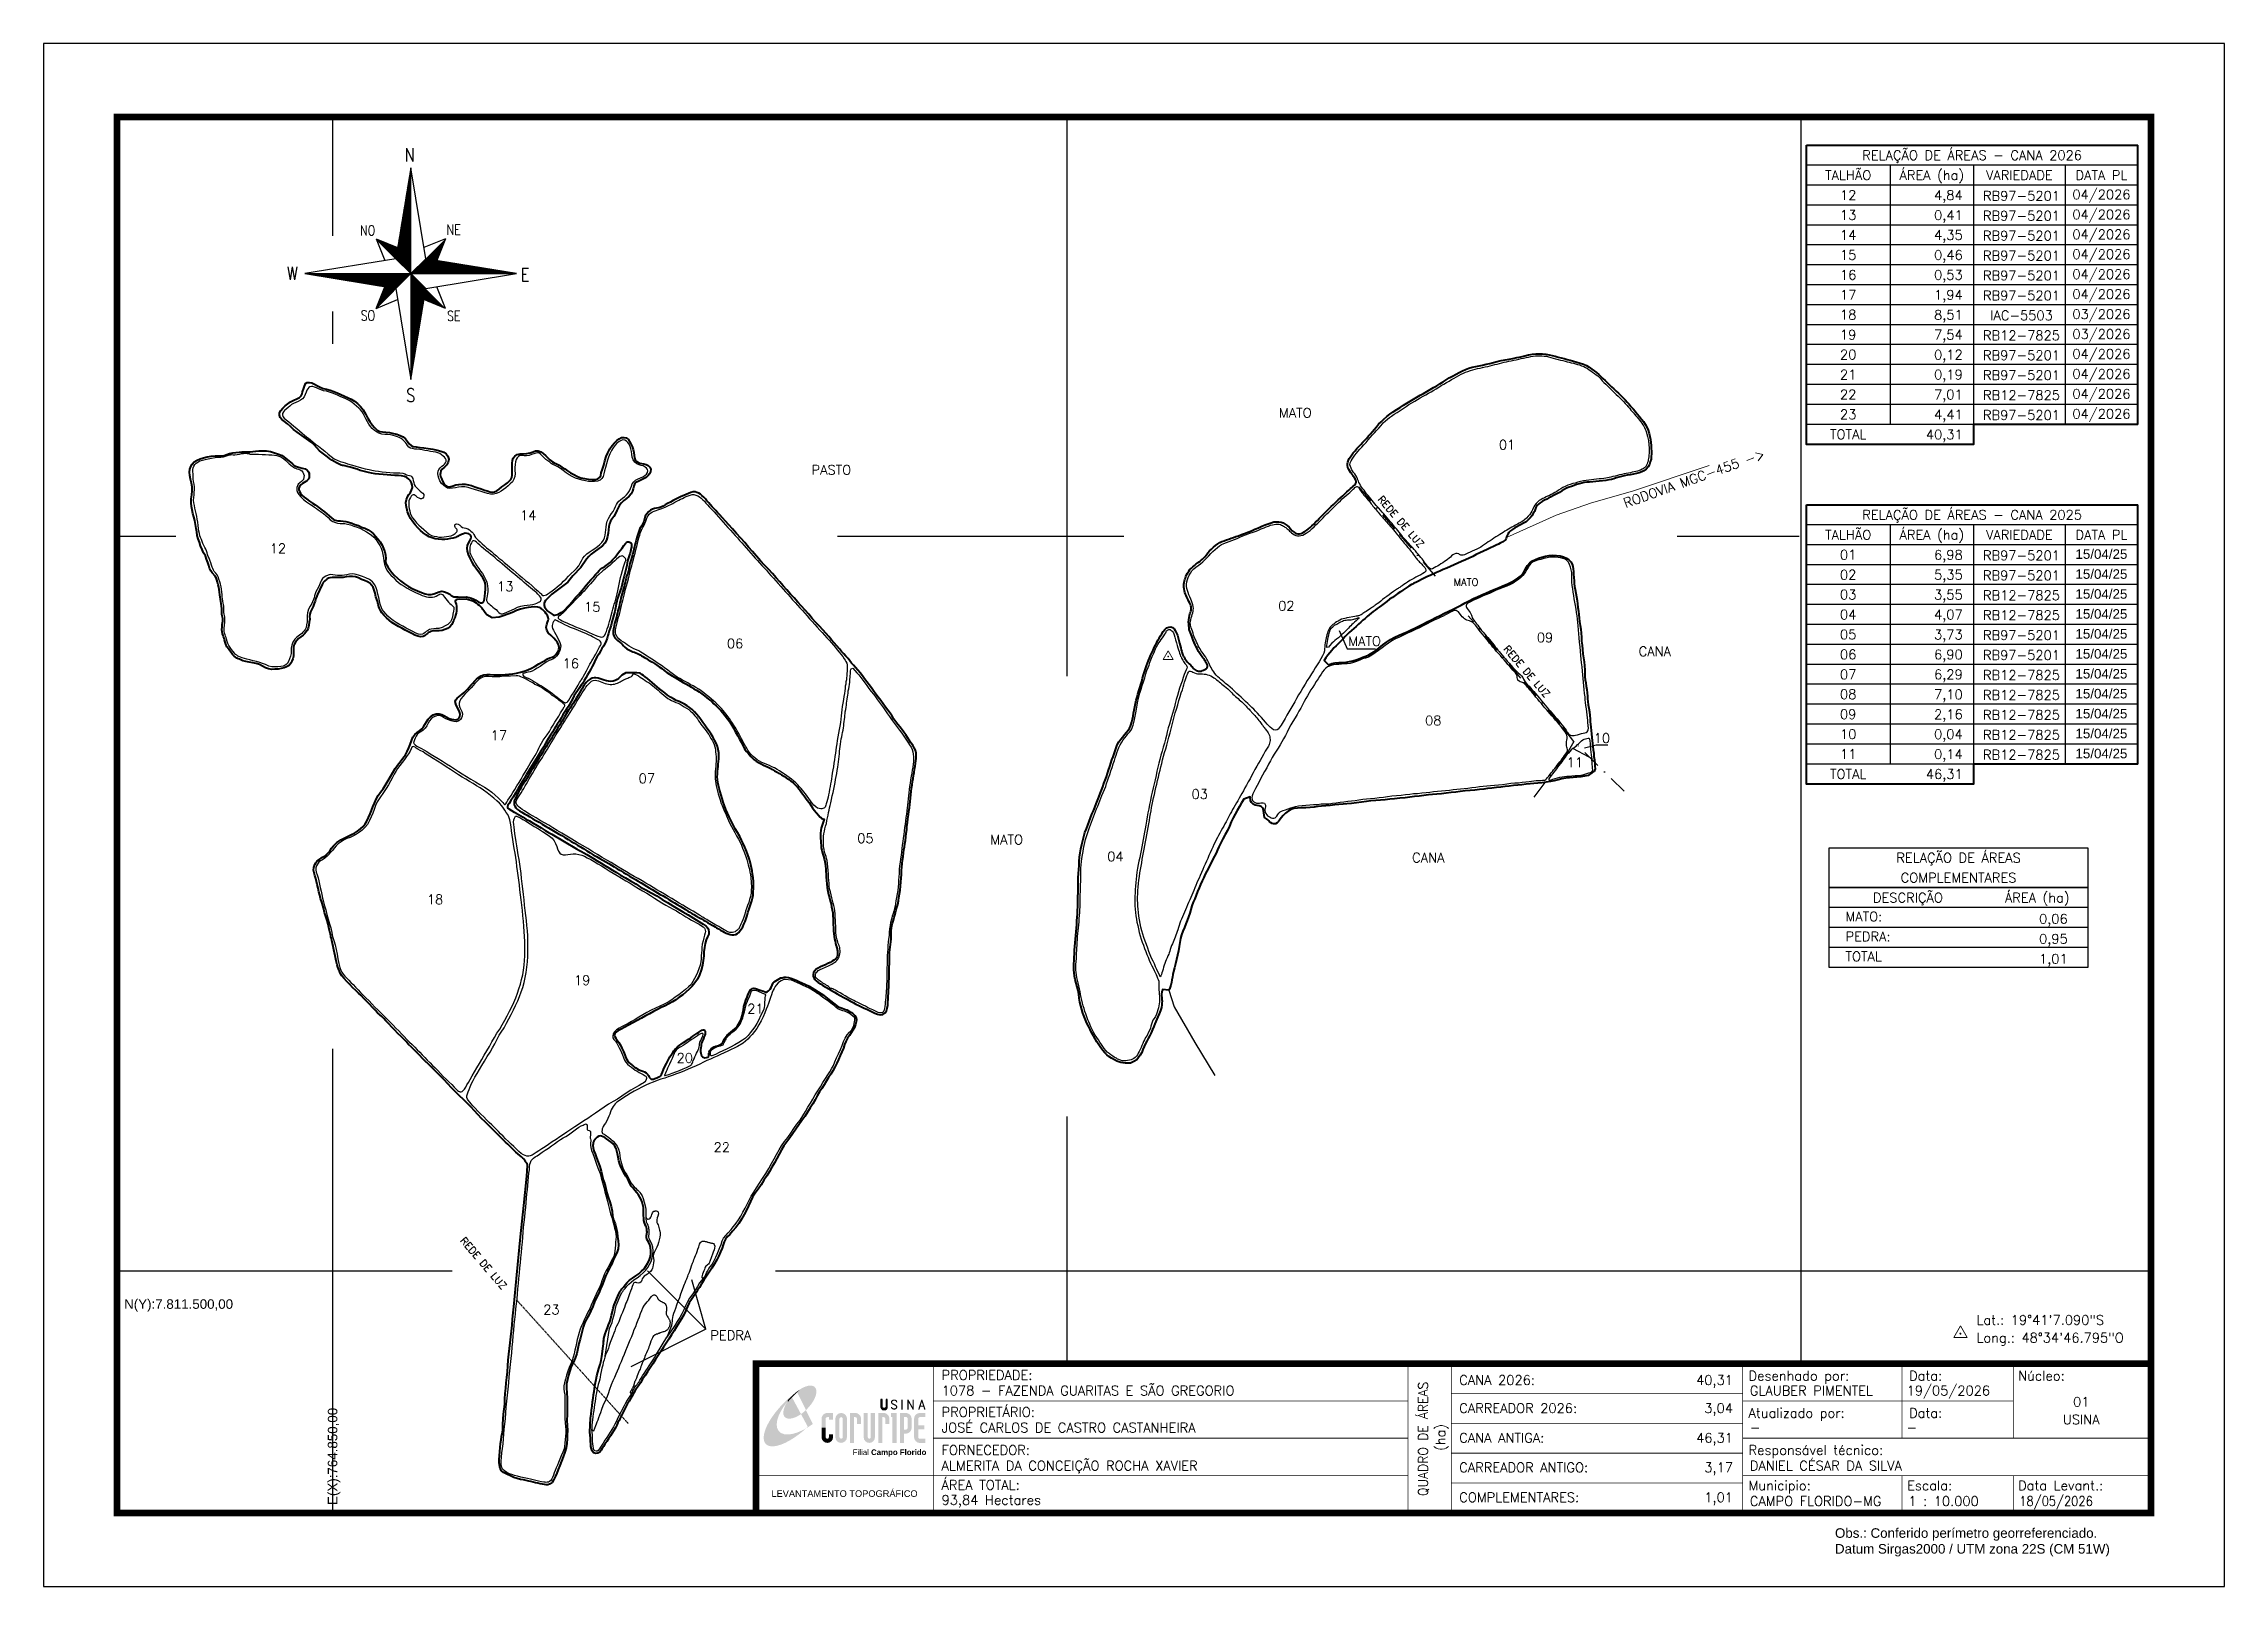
# Model space of a CAD drawing. Header units: inches. Extents: x 752207 to 755177, y 7820271 to 7822371.
import ezdxf
from ezdxf.enums import TextEntityAlignment as Align

# ---------------------------------------------------------------- set-up
doc = ezdxf.new("R2010")
doc.units = ezdxf.units.IN
doc.header["$MEASUREMENT"] = 0
for name, pattern in [('CONTINUO', [0]), ('DASHDOT', [1, 0.5, -0.25, 0, -0.25]), ('LIN0', [0])]:
    doc.linetypes.add(name, pattern=pattern)
doc.layers.add('0114001078', color=1, linetype='Continuous', lineweight=40)
doc.layers.add('MALHA', color=253, linetype='Continuous', lineweight=13)
for name, color, linetype in [('0114001078001', 5, 'Continuous'), ('0114001078002', 5, 'Continuous'), ('0114001078003', 5, 'Continuous'), ('0114001078004', 5, 'Continuous'), ('0114001078005', 5, 'Continuous'), ('0114001078006', 5, 'Continuous'), ('0114001078007', 5, 'Continuous'), ('0114001078008', 5, 'Continuous'), ('0114001078009', 5, 'Continuous'), ('0114001078010', 5, 'Continuous'), ('0114001078011', 5, 'Continuous'), ('0114001078012', 5, 'Continuous'), ('0114001078013', 5, 'Continuous'), ('0114001078014', 5, 'Continuous'), ('0114001078015', 5, 'Continuous'), ('0114001078016', 5, 'Continuous'), ('0114001078017', 5, 'Continuous'), ('0114001078018', 5, 'Continuous'), ('0114001078019', 5, 'Continuous'), ('0114001078020', 5, 'Continuous'), ('0114001078021', 5, 'Continuous'), ('0114001078022', 5, 'Continuous'), ('0114001078023', 5, 'Continuous'), ('ESTRADA', 1, 'LIN0'), ('MARGEM', 7, 'CONTINUO'), ('MATO', 3, 'Continuous'), ('PEDRA', 7, 'Continuous'), ('QUADRO_DE_AREAS_CANA_2025', 7, 'Continuous'), ('QUADRO_DE_AREAS_COMPLEMENTARES', 7, 'Continuous'), ('REDE_DE_LUZ', 6, 'DASHDOT'), ('SETA_NORTE', 3, 'Continuous'), ('TEXTO', 7, 'Continuous')]:
    doc.layers.add(name, color=color, linetype=linetype)
doc.styles.add('ARIAL', font='arial.ttf')
doc.styles.add('marcelo', font='arial.ttf')
doc.styles.add('ROMANS', font='romans')
doc.styles.add('SIMPLEX', font='simplex', dxfattribs={"height": 0.2})
doc.styles.get("Standard").update_dxf_attribs({"font": 'arial.ttf'})

msp = doc.modelspace()

# ---------------------------------------------------------------- texts
at = {"layer": 'MALHA'}
msp.add_text('N(Y):7.811.500,00', height=13, dxfattribs=at).set_placement((752316.3, 7820644.5), align=Align.BOTTOM_LEFT)
msp.add_text('E(X):764.850,00', height=13, rotation=90, dxfattribs=at).set_placement((752610.6, 7820381.4), align=Align.BOTTOM_LEFT)
at = {"layer": 'MARGEM', "color": 7, "linetype": 'Continuous', "lineweight": 9}
for s, style, p in [('PROPRIEDADE:', 'SIMPLEX', (753429.6, 7820564.8)), ('Desenhado por:', 'SIMPLEX', (754528.6, 7820563.8)), ('Data:', 'SIMPLEX', (754747.2, 7820563.8)), ('Núcleo:', 'SIMPLEX', (754895.7, 7820563.8)), ('PROPRIETÁRIO:', 'SIMPLEX', (753429.6, 7820514.4)), ('Atualizado por:', 'SIMPLEX', (754528.6, 7820513.2)), ('Data:', 'SIMPLEX', (754747.2, 7820513.2)), ('FORNECEDOR:', 'SIMPLEX', (753429.6, 7820462.6)), ('Responsável técnico:', 'SIMPLEX', (754528.6, 7820462.6)), ('ÁREA TOTAL:', 'SIMPLEX', (753429.6, 7820415.2)), ('Municipio:', 'SIMPLEX', (754528.6, 7820414.4)), ('Escala:', 'SIMPLEX', (754744.6, 7820414.4)), ('Data Levant.:', 'SIMPLEX', (754895.7, 7820414.4)), ('Obs.: Conferido perímetro georreferenciado.', 'marcelo', (754646.3, 7820349.7)), ('Obs.: Conferido perímetro georreferenciado.', 'marcelo', (754646.3, 7820349.7)), ('Datum Sirgas2000 / UTM zona 22S (CM 51W)', 'marcelo', (754646.3, 7820328.2))]:
    msp.add_text(s, height=13, dxfattribs=dict(at, style=style)).set_placement(p, align=Align.TOP_LEFT)
at = {"layer": 'MARGEM', "color": 7, "linetype": 'Continuous', "style": 'SIMPLEX'}
for s, p in [('1078 - FAZENDA GUARITAS E SÃO GREGORIO', (753429.6, 7820543.6)), ('CANA 2026:', (754134.6, 7820558)), ('19/05/2026', (754743.9, 7820543.6)), ('CARREADOR 2026:', (754134.6, 7820519.6)), ('GLAUBER PIMENTEL', (754530.3, 7820543.6)), ('JOSÉ CARLOS DE CASTRO CASTANHEIRA', (753429.6, 7820493.2)), ('-', (754530.3, 7820493.2)), ('-', (754743.9, 7820493.2)), ('CANA ANTIGA:', (754134.6, 7820479.3)), ('ALMERITA DA CONCEIÇÃO ROCHA XAVIER', (753429.6, 7820441.4)), ('CARREADOR ANTIGO:', (754134.6, 7820439)), ('DANIEL CÉSAR DA SILVA', (754530.3, 7820441.4)), ('COMPLEMENTARES:', (754134.6, 7820398.3)), ('93,84 Hectares', (753429.6, 7820394.7)), ('CAMPO FLORIDO-MG', (754530.3, 7820393.2)), ('1 : 10.000', (754746.3, 7820393.2))]:
    msp.add_text(s, height=13, dxfattribs=at).set_placement(p, align=Align.TOP_LEFT)
at = {"layer": 'MARGEM', "color": 7, "linetype": 'Continuous', "style": 'SIMPLEX', "width": 0.95}
msp.add_text('QUADRO DE ÁREAS', height=13, rotation=90, dxfattribs=at).set_placement((754085.3, 7820471.3), align=Align.MIDDLE_CENTER)
at = {"layer": 'MARGEM', "color": 7, "linetype": 'Continuous', "style": 'SIMPLEX'}
for s, p in [('40,31', (754507.4, 7820558)), ('3,04', (754507.4, 7820519.6)), ('46,31', (754507.4, 7820479.3)), ('3,17', (754507.4, 7820439)), ('1,01', (754507.4, 7820398.3))]:
    msp.add_text(s, height=13, dxfattribs=at).set_placement(p, align=Align.TOP_RIGHT)
for s, p in [('01', (754981.7, 7820521.8)), ('USINA', (754981.7, 7820497.8))]:
    msp.add_text(s, height=13, dxfattribs=at).set_placement(p, align=Align.MIDDLE_CENTER)
msp.add_text('(ha)', height=13, rotation=90, dxfattribs=at).set_placement((754109.1, 7820473.3), align=Align.MIDDLE_CENTER)
at = {"layer": 'MARGEM', "color": 7, "linetype": 'ByBlock'}
msp.add_text('LEVANTAMENTO TOPOGRÁFICO', height=9, dxfattribs=at).set_placement((753297.4, 7820396.9), align=Align.MIDDLE_CENTER)
at = {"layer": 'MARGEM', "color": 7, "linetype": 'Continuous', "style": 'SIMPLEX', "width": 0.88}
msp.add_text('18/05/2026', height=13, dxfattribs=at).set_placement((754897.4, 7820393.2), align=Align.TOP_LEFT)
at = {"layer": 'QUADRO_DE_AREAS_CANA_2025', "linetype": 'Continuous', "style": 'SIMPLEX'}
for s, p in [('RELAÇÃO DE ÁREAS - CANA 2026', (754833.1, 7822218.7)), ('TALHÃO', (754664.3, 7822191.5)), ('ÁREA (ha)', (754778.2, 7822191.5)), ('VARIEDADE', (754897.4, 7822191.5)), ('DATA PL', (755009.2, 7822191.5)), ('12', (754664.3, 7822164.4)), ('RB97-5201', (754900.3, 7822163.5)), ('04/2026', (755009.2, 7822165.3)), ('13', (754664.3, 7822137.3)), ('RB97-5201', (754900.3, 7822136.4)), ('04/2026', (755009.2, 7822138.1)), ('04/2026', (755009.2, 7822111)), ('14', (754664.3, 7822110.1)), ('15', (754664.3, 7822083)), ('RB97-5201', (754900.3, 7822109.2)), ('04/2026', (755009.2, 7822083.9)), ('16', (754664.3, 7822055.8)), ('RB97-5201', (754900.3, 7822082.1)), ('RB97-5201', (754900.3, 7822055)), ('04/2026', (755009.2, 7822056.7)), ('17', (754664.3, 7822028.7)), ('RB97-5201', (754900.3, 7822027.8)), ('04/2026', (755009.2, 7822029.6)), ('18', (754664.3, 7822001.6)), ('IAC-5503', (754900.3, 7822000.7)), ('03/2026', (755009.2, 7822002.4)), ('19', (754664.3, 7821974.4)), ('RB12-7825', (754900.3, 7821973.5)), ('03/2026', (755009.2, 7821975.3)), ('20', (754664.3, 7821947.3)), ('RB97-5201', (754900.3, 7821946.4)), ('04/2026', (755009.2, 7821948.2)), ('21', (754664.3, 7821920.1)), ('RB97-5201', (754900.3, 7821919.3)), ('04/2026', (755009.2, 7821921)), ('22', (754664.3, 7821893)), ('RB12-7825', (754900.3, 7821892.1)), ('04/2026', (755009.2, 7821893.9)), ('23', (754664.3, 7821865.9)), ('RB97-5201', (754900.3, 7821865)), ('04/2026', (755009.2, 7821866.7)), ('TOTAL', (754664.3, 7821838.7)), ('RELAÇÃO DE ÁREAS - CANA 2025', (754833.1, 7821729.2)), ('TALHÃO', (754664.3, 7821702)), ('ÁREA (ha)', (754778.2, 7821702)), ('VARIEDADE', (754897.4, 7821702)), ('DATA PL', (755009.2, 7821702)), ('01', (754664.3, 7821674.9)), ('RB97-5201', (754900.3, 7821674)), ('02', (754664.3, 7821647.7)), ('RB97-5201', (754900.3, 7821646.8)), ('03', (754664.3, 7821620.6)), ('RB12-7825', (754900.3, 7821619.7)), ('04', (754664.3, 7821593.4)), ('RB12-7825', (754900.3, 7821592.6)), ('05', (754664.3, 7821566.3)), ('RB97-5201', (754900.3, 7821565.4)), ('06', (754664.3, 7821539.2)), ('RB97-5201', (754900.3, 7821538.3)), ('07', (754664.3, 7821512)), ('RB12-7825', (754900.3, 7821511.1)), ('08', (754664.3, 7821484.9)), ('RB12-7825', (754900.3, 7821484)), ('09', (754664.3, 7821457.7)), ('10', (754664.3, 7821430.6)), ('RB12-7825', (754900.3, 7821456.9)), ('RB12-7825', (754900.3, 7821429.7)), ('11', (754664.3, 7821403.5)), ('RB12-7825', (754900.3, 7821402.6)), ('TOTAL', (754664.3, 7821376.3))]:
    msp.add_text(s, height=13, dxfattribs=at).set_placement(p, align=Align.MIDDLE_CENTER)
for s, p in [('4,84', (754820.3, 7822157.8)), ('0,41', (754820.3, 7822130.7)), ('4,35', (754820.3, 7822103.6)), ('0,46', (754820.3, 7822076.4)), ('0,53', (754820.3, 7822049.3)), ('1,94', (754820.3, 7822022.1)), ('8,51', (754820.3, 7821995)), ('7,54', (754820.3, 7821967.9)), ('0,12', (754820.3, 7821940.7)), ('0,19', (754820.3, 7821913.6)), ('7,01', (754820.3, 7821886.4)), ('4,41', (754820.3, 7821859.3)), ('40,31', (754820.3, 7821832.1)), ('6,98', (754820.3, 7821668.3)), ('5,35', (754820.3, 7821641.2)), ('3,55', (754820.3, 7821614)), ('4,07', (754820.3, 7821586.9)), ('3,73', (754820.3, 7821559.7)), ('6,90', (754820.3, 7821532.6)), ('6,29', (754820.3, 7821505.5)), ('7,10', (754820.3, 7821478.3)), ('2,16', (754820.3, 7821451.2)), ('0,04', (754820.3, 7821424)), ('0,14', (754820.3, 7821396.9)), ('46,31', (754820.3, 7821369.8))]:
    msp.add_text(s, height=13, dxfattribs=at).set_placement(p, align=Align.RIGHT)
at = {"layer": 'QUADRO_DE_AREAS_CANA_2025', "linetype": 'Continuous'}
for p in [(755009.2, 7821675.8), (755009.2, 7821648.6), (755009.2, 7821621.5), (755009.2, 7821594.3), (755009.2, 7821567.2), (755009.2, 7821540), (755009.2, 7821512.9), (755009.2, 7821485.8), (755009.2, 7821458.6), (755009.2, 7821431.5), (755009.2, 7821404.3)]:
    msp.add_text('15/04/25', height=13, dxfattribs=at).set_placement(p, align=Align.MIDDLE_CENTER)
at = {"layer": 'QUADRO_DE_AREAS_COMPLEMENTARES', "linetype": 'Continuous', "style": 'SIMPLEX'}
for s, p in [('RELAÇÃO DE ÁREAS', (754814.6, 7821262.4)), ('COMPLEMENTARES', (754814.6, 7821235.3)), ('DESCRIÇÃO', (754745.7, 7821208.1)), ('ÁREA (ha)', (754921.8, 7821208.1))]:
    msp.add_text(s, height=13, dxfattribs=at).set_placement(p, align=Align.MIDDLE_CENTER)
for s, p in [('MATO:', (754660.6, 7821182.4)), ('PEDRA:', (754660.6, 7821155.2)), ('TOTAL', (754660.6, 7821128.1))]:
    msp.add_text(s, height=13, dxfattribs=at).set_placement(p, align=Align.MIDDLE_LEFT)
for s, p in [('0,06', (754963.3, 7821172.7)), ('0,95', (754963.3, 7821145.6)), ('1,01', (754963.3, 7821118.4))]:
    msp.add_text(s, height=13, dxfattribs=at).set_placement(p, align=Align.RIGHT)
at = {"layer": 'TEXTO', "linetype": 'Continuous', "style": 'SIMPLEX'}
for s, p in [('MATO', (753911.3, 7821857.7)), ('PASTO', (753279.5, 7821780)), ('09', (754251.4, 7821551.8)), ('CANA', (754401, 7821532.9)), ('08', (754099.2, 7821438.9)), ('10', (754328.9, 7821414.9)), ('11', (754292.1, 7821381.9)), ('MATO', (753518.2, 7821276.7)), ('CANA', (754092.4, 7821252.2))]:
    msp.add_text(s, height=13, dxfattribs=at).set_placement(p, align=Align.BOTTOM_CENTER)
for s, p in [('01', (754188.6, 7821818.2)), ('14', (752855.6, 7821722.1)), ('12', (752514.6, 7821677)), ('13', (752824.3, 7821625.3)), ('15', (752942.8, 7821597.4)), ('02', (753888, 7821598.9)), ('06', (753137.2, 7821547.5)), ('MATO', (753983.4, 7821550.8)), ('16', (752913.5, 7821520.5)), ('17', (752815.5, 7821422.5)), ('07', (753017, 7821364)), ('03', (753770, 7821342.6)), ('05', (753314.7, 7821282.4)), ('04', (753655.2, 7821257.7)), ('18', (752728.6, 7821199.2)), ('19', (752929, 7821089.2)), ('21', (753164.9, 7821050.5)), ('20', (753068.7, 7820983.4)), ('22', (753119.1, 7820861.9)), ('23', (752887.1, 7820640.8)), ('PEDRA', (753114.7, 7820605.9))]:
    msp.add_text(s, height=13, dxfattribs=at).set_placement(p)
at = {"layer": 'TEXTO', "style": 'SIMPLEX'}
msp.add_text('RODOVIA MGC-455 ->', height=13, rotation=19.6689, dxfattribs=at).set_placement((754361.2, 7821738.4))
at = {"layer": 'TEXTO', "color": 6, "style": 'SIMPLEX'}
for p in [(754022.9, 7821750.1), (754194.2, 7821546.3), (752773.4, 7820740.7)]:
    msp.add_text('REDE DE LUZ', height=9.75, rotation=310.7268, dxfattribs=at).set_placement(p)
at = {"layer": 'TEXTO', "color": 7, "style": 'SIMPLEX'}
msp.add_text('MATO', height=9.75, dxfattribs=at).set_placement((754143.8, 7821629.8), align=Align.BOTTOM_CENTER)
at = {"layer": 'TEXTO', "linetype": 'ByBlock', "style": 'SIMPLEX'}
for s, p in [('Lat.: 19°41\'7.090"S', (754839, 7820626.7, 656.8)), ('Long.: 48°34\'46.795"O', (754839, 7820602.6, 656.8))]:
    msp.add_text(s, height=13, dxfattribs=at).set_placement(p)

# ---------------------------------------------------------------- blocks, each defined once
blk = doc.blocks.new('A$C309442C0')
at = {"layer": 'SETA_NORTE', "linetype": 'Continuous'}
h = blk.add_hatch(dxfattribs=at)
h.set_pattern_fill('ANSI31', color=256, scale=0.1375, angle=-90, style=0)
h.set_pattern_definition([(315, (-215853.3434, 13873.16845), (0.3086963042, 0.3086963042), [])])
h.paths.add_polyline_path([(73.5, 97.4), (74.7, 104.9), (60, 110.8)])
h = blk.add_hatch(dxfattribs=at)
h.set_pattern_fill('ANSI31', color=256, scale=0.1375, angle=180, style=0)
h.set_pattern_definition([(225, (13869.59828, 216024.21475), (0.3086963042, -0.3086963042), [])])
h.paths.add_polyline_path([(93.8, 97.4), (101.4, 96.2), (107.3, 110.8)])
h = blk.add_hatch(dxfattribs=at)
h.set_pattern_fill('ANSI31', color=256, scale=0.1375, style=0)
h.set_pattern_definition([(45, (-13702.2971, -215849.77324), (-0.3086963042, 0.3086963042), [])])
h.paths.add_polyline_path([(73.5, 77), (65.9, 78.3), (60, 63.6)])
h = blk.add_hatch(dxfattribs=at)
h.set_pattern_fill('ANSI31', color=256, scale=0.1375, angle=90, style=0)
h.set_pattern_definition([(135, (216020.6446, -13698.72693), (-0.3086963042, -0.3086963042), [])])
h.paths.add_polyline_path([(93.8, 77), (92.6, 69.5), (107.3, 63.6)])
for p, q in [((81.6, 146.8), (83.7, 148.9)), ((81.7, 147.6), (83.7, 149.5)), ((81.8, 148.3), (83.7, 150.1)), ((82, 149.1), (83.7, 150.8)), ((82.1, 149.9), (83.7, 151.4)), ((82.2, 150.6), (83.7, 152.1)), ((82.3, 151.4), (83.7, 152.7)), ((82.5, 152.2), (83.7, 153.3)), ((82.6, 152.9), (83.7, 154)), ((82.7, 153.7), (83.7, 154.6)), ((82.9, 154.4), (83.7, 155.2)), ((83, 155.2), (83.7, 155.9)), ((83.1, 156), (83.7, 156.5)), ((83.2, 156.7), (83.7, 157.2)), ((83.4, 157.5), (83.7, 157.8)), ((83.5, 158.3), (83.7, 158.4)), ((83.6, 159), (83.7, 159.1)), ((78.7, 129.3), (83.7, 134.2)), ((78.8, 130), (83.7, 134.9)), ((79, 130.8), (83.7, 135.5)), ((79.1, 131.6), (83.7, 136.1)), ((79.2, 132.3), (83.7, 136.8)), ((79.3, 133.1), (83.7, 137.4)), ((79.5, 133.8), (83.7, 138)), ((79.6, 134.6), (83.7, 138.7)), ((79.7, 135.4), (83.7, 139.3)), ((79.8, 136.1), (83.7, 140)), ((80, 136.9), (83.7, 140.6)), ((80.1, 137.7), (83.7, 141.2)), ((80.2, 138.4), (83.7, 141.9)), ((80.3, 139.2), (83.7, 142.5)), ((80.5, 139.9), (83.7, 143.1)), ((80.6, 140.7), (83.7, 143.8)), ((80.7, 141.5), (83.7, 144.4)), ((80.8, 142.2), (83.7, 145)), ((81, 143), (83.7, 145.7)), ((81.1, 143.8), (83.7, 146.3)), ((81.2, 144.5), (83.7, 147)), ((81.3, 145.3), (83.7, 147.6)), ((81.5, 146.1), (83.7, 148.2)), ((75.7, 111), (83.7, 118.9)), ((75.8, 111.7), (83.7, 119.6)), ((75.9, 112.5), (83.7, 120.2)), ((76.1, 113.3), (83.7, 120.8)), ((76.2, 114), (83.7, 121.5)), ((76.3, 114.8), (83.7, 122.1)), ((76.4, 115.5), (83.7, 122.8)), ((76.6, 116.3), (83.7, 123.4)), ((76.7, 117.1), (83.7, 124)), ((76.8, 117.8), (83.7, 124.7)), ((76.9, 118.6), (83.7, 125.3)), ((77.1, 119.4), (83.7, 125.9)), ((77.2, 120.1), (83.7, 126.6)), ((77.3, 120.9), (83.7, 127.2)), ((77.4, 121.6), (83.7, 127.8)), ((77.6, 122.4), (83.7, 128.5)), ((77.7, 123.2), (83.7, 129.1)), ((77.8, 123.9), (83.7, 129.8)), ((78, 124.7), (83.7, 130.4)), ((78.1, 125.5), (83.7, 131)), ((78.2, 126.2), (83.7, 131.7)), ((78.3, 127), (83.7, 132.3)), ((78.5, 127.7), (83.7, 132.9)), ((78.6, 128.5), (83.7, 133.6)), ((60, 110.8), (74.7, 104.9)), ((60, 110.8), (65.9, 96.2)), ((73.5, 97.3), (83.7, 107.5)), ((73.6, 98), (83.7, 108.1)), ((73.7, 98.8), (83.7, 108.7)), ((73.8, 99.5), (83.7, 109.4)), ((73.8, 97), (83.7, 106.8)), ((73.9, 100.3), (83.7, 110)), ((74.1, 101.1), (83.7, 110.6)), ((74.2, 101.8), (83.7, 111.3)), ((74.2, 96.7), (83.7, 106.2)), ((74.3, 102.6), (83.7, 111.9)), ((74.4, 103.3), (83.7, 112.6)), ((74.5, 96.4), (83.7, 105.6)), ((74.6, 104.1), (83.7, 113.2)), ((74.7, 104.9), (83.7, 113.8)), ((74.8, 105.6), (83.7, 114.5)), ((74.8, 96.1), (83.7, 104.9)), ((74.9, 106.4), (83.7, 115.1)), ((75.1, 107.2), (83.7, 115.7)), ((75.1, 95.7), (83.7, 104.3)), ((75.2, 107.9), (83.7, 116.4)), ((75.3, 108.7), (83.7, 117)), ((75.4, 109.4), (83.7, 117.7)), ((75.6, 110.2), (83.7, 118.3)), ((107.3, 110.8), (92.6, 104.9)), ((107.3, 110.8), (101.4, 96.2)), ((75.4, 95.4), (83.7, 103.6)), ((75.8, 95.1), (83.7, 103)), ((76.1, 94.8), (83.7, 102.4)), ((76.4, 94.5), (83.7, 101.7)), ((76.7, 94.2), (83.7, 101.1)), ((77, 93.8), (83.7, 100.5)), ((77.4, 93.5), (83.7, 99.8)), ((77.7, 93.2), (83.7, 99.2)), ((78, 92.9), (83.7, 98.5)), ((78.3, 92.6), (83.7, 97.9)), ((78.6, 92.2), (83.7, 97.3)), ((78.9, 91.9), (83.7, 96.6)), ((79.3, 91.6), (83.7, 96)), ((79.6, 91.3), (83.7, 95.4)), ((79.9, 91), (83.7, 94.7)), ((80.2, 90.7), (83.7, 94.1)), ((80.5, 90.3), (83.7, 93.4)), ((80.9, 90), (83.7, 92.8)), ((81.2, 89.7), (83.7, 92.2)), ((81.5, 89.4), (83.7, 91.5)), ((81.8, 89.1), (83.7, 90.9)), ((82.1, 88.7), (83.7, 90.3)), ((82.4, 88.4), (83.7, 89.6)), ((83.8, 87.2), (94, 97.4)), ((84.4, 87.2), (94.5, 97.3)), ((85.1, 87.2), (95.1, 97.2)), ((85.7, 87.2), (95.6, 97.1)), ((86.3, 87.2), (96.2, 97)), ((87, 87.2), (96.7, 96.9)), ((87.6, 87.2), (97.2, 96.9)), ((88.3, 87.2), (97.8, 96.8)), ((88.9, 87.2), (98.3, 96.7)), ((89.5, 87.2), (98.9, 96.6)), ((90.2, 87.2), (99.4, 96.5)), ((90.8, 87.2), (100, 96.4)), ((91.4, 87.2), (100.5, 96.3)), ((92.1, 87.2), (101.1, 96.2)), ((92.7, 87.2), (101.6, 96.1)), ((93.4, 87.2), (102.2, 96)), ((94, 87.2), (102.7, 96)), ((94.6, 87.2), (103.3, 95.9)), ((95.3, 87.2), (103.8, 95.8)), ((95.9, 87.2), (104.4, 95.7)), ((96.5, 87.2), (104.9, 95.6)), ((97.2, 87.2), (105.5, 95.5)), ((97.8, 87.2), (106, 95.4)), ((98.4, 87.2), (106.5, 95.3)), ((99.1, 87.2), (107.1, 95.2)), ((99.7, 87.2), (107.6, 95.1)), ((100.4, 87.2), (108.2, 95.1)), ((101, 87.2), (108.7, 95)), ((101.6, 87.2), (109.3, 94.9)), ((102.3, 87.2), (109.8, 94.8)), ((102.9, 87.2), (110.4, 94.7)), ((103.5, 87.2), (110.9, 94.6)), ((104.2, 87.2), (111.5, 94.5)), ((104.8, 87.2), (112, 94.4)), ((105.5, 87.2), (112.6, 94.3)), ((106.1, 87.2), (113.1, 94.2)), ((106.7, 87.2), (113.7, 94.1)), ((107.4, 87.2), (114.2, 94.1)), ((108, 87.2), (114.8, 94)), ((108.6, 87.2), (115.3, 93.9)), ((109.3, 87.2), (115.8, 93.8)), ((109.9, 87.2), (116.4, 93.7)), ((110.6, 87.2), (116.9, 93.6)), ((111.2, 87.2), (117.5, 93.5)), ((111.8, 87.2), (118, 93.4)), ((112.5, 87.2), (118.6, 93.3)), ((113.1, 87.2), (119.1, 93.2)), ((113.7, 87.2), (119.7, 93.2)), ((114.4, 87.2), (120.2, 93.1)), ((115, 87.2), (120.8, 93)), ((115.6, 87.2), (121.3, 92.9)), ((116.3, 87.2), (121.9, 92.8)), ((116.9, 87.2), (122.4, 92.7)), ((117.6, 87.2), (123, 92.6)), ((118.2, 87.2), (123.5, 92.5)), ((118.8, 87.2), (124, 92.4)), ((119.5, 87.2), (124.6, 92.3)), ((120.1, 87.2), (125.1, 92.3)), ((120.7, 87.2), (125.7, 92.2)), ((121.4, 87.2), (126.2, 92.1)), ((122, 87.2), (126.8, 92)), ((122.7, 87.2), (127.3, 91.9)), ((123.3, 87.2), (127.9, 91.8)), ((123.9, 87.2), (128.4, 91.7)), ((124.6, 87.2), (129, 91.6)), ((125.2, 87.2), (129.5, 91.5)), ((125.8, 87.2), (130.1, 91.4)), ((126.5, 87.2), (130.6, 91.4)), ((127.1, 87.2), (131.2, 91.3)), ((127.8, 87.2), (131.7, 91.2)), ((128.4, 87.2), (132.3, 91.1)), ((129, 87.2), (132.8, 91)), ((129.7, 87.2), (133.3, 90.9)), ((130.3, 87.2), (133.9, 90.8)), ((130.9, 87.2), (134.4, 90.7)), ((131.6, 87.2), (135, 90.6)), ((132.2, 87.2), (135.5, 90.5)), ((132.8, 87.2), (136.1, 90.5)), ((133.5, 87.2), (136.6, 90.4)), ((134.1, 87.2), (137.2, 90.3)), ((134.8, 87.2), (137.7, 90.2)), ((135.4, 87.2), (138.3, 90.1)), ((136, 87.2), (138.8, 90)), ((136.7, 87.2), (139.4, 89.9)), ((137.3, 87.2), (139.9, 89.8)), ((137.9, 87.2), (140.5, 89.7)), ((138.6, 87.2), (141, 89.6)), ((139.2, 87.2), (141.6, 89.6)), ((139.9, 87.2), (142.1, 89.5)), ((140.5, 87.2), (142.6, 89.4)), ((141.1, 87.2), (143.2, 89.3)), ((141.8, 87.2), (143.7, 89.2)), ((142.4, 87.2), (144.3, 89.1)), ((11.8, 87.2), (11.8, 87.2)), ((12.3, 87.1), (12.4, 87.2)), ((12.9, 87), (13.1, 87.2)), ((13.4, 86.9), (13.7, 87.2)), ((14, 86.8), (14.4, 87.2)), ((14.5, 86.7), (15, 87.2)), ((15.1, 86.6), (15.6, 87.2)), ((15.6, 86.6), (16.3, 87.2)), ((16.2, 86.5), (16.9, 87.2)), ((16.7, 86.4), (17.5, 87.2)), ((17.2, 86.3), (18.2, 87.2)), ((17.8, 86.2), (18.8, 87.2)), ((18.3, 86.1), (19.5, 87.2)), ((18.9, 86), (20.1, 87.2)), ((19.4, 85.9), (20.7, 87.2)), ((20, 85.8), (21.4, 87.2)), ((20.5, 85.7), (22, 87.2)), ((21.1, 85.7), (22.6, 87.2)), ((21.6, 85.6), (23.3, 87.2)), ((22.2, 85.5), (23.9, 87.2)), ((22.7, 85.4), (24.6, 87.2)), ((23.3, 85.3), (25.2, 87.2)), ((23.8, 85.2), (25.8, 87.2)), ((24.4, 85.1), (26.5, 87.2)), ((24.9, 85), (27.1, 87.2)), ((25.5, 84.9), (27.7, 87.2)), ((26, 84.8), (28.4, 87.2)), ((26.5, 84.8), (29, 87.2)), ((27.1, 84.7), (29.6, 87.2)), ((27.6, 84.6), (30.3, 87.2)), ((28.2, 84.5), (30.9, 87.2)), ((28.7, 84.4), (31.6, 87.2)), ((29.3, 84.3), (32.2, 87.2)), ((29.8, 84.2), (32.8, 87.2)), ((30.4, 84.1), (33.5, 87.2)), ((30.9, 84), (34.1, 87.2)), ((31.5, 83.9), (34.7, 87.2)), ((32, 83.9), (35.4, 87.2)), ((32.6, 83.8), (36, 87.2)), ((33.1, 83.7), (36.7, 87.2)), ((33.7, 83.6), (37.3, 87.2)), ((34.2, 83.5), (37.9, 87.2)), ((34.7, 83.4), (38.6, 87.2)), ((35.3, 83.3), (39.2, 87.2)), ((35.8, 83.2), (39.8, 87.2)), ((36.4, 83.1), (40.5, 87.2)), ((36.9, 83), (41.1, 87.2)), ((37.5, 83), (41.8, 87.2)), ((38, 82.9), (42.4, 87.2)), ((38.6, 82.8), (43, 87.2)), ((39.1, 82.7), (43.7, 87.2)), ((39.7, 82.6), (44.3, 87.2)), ((40.2, 82.5), (44.9, 87.2)), ((40.8, 82.4), (45.6, 87.2)), ((41.3, 82.3), (46.2, 87.2)), ((41.9, 82.2), (46.8, 87.2)), ((42.4, 82.1), (47.5, 87.2)), ((43, 82.1), (48.1, 87.2)), ((43.5, 82), (48.8, 87.2)), ((44, 81.9), (49.4, 87.2)), ((44.6, 81.8), (50, 87.2)), ((45.1, 81.7), (50.7, 87.2)), ((45.7, 81.6), (51.3, 87.2)), ((46.2, 81.5), (51.9, 87.2)), ((46.8, 81.4), (52.6, 87.2)), ((47.3, 81.3), (53.2, 87.2)), ((47.9, 81.2), (53.9, 87.2)), ((48.4, 81.2), (54.5, 87.2)), ((49, 81.1), (55.1, 87.2)), ((49.5, 81), (55.8, 87.2)), ((50.1, 80.9), (56.4, 87.2)), ((50.6, 80.8), (57, 87.2)), ((51.2, 80.7), (57.7, 87.2)), ((51.7, 80.6), (58.3, 87.2)), ((52.3, 80.5), (59, 87.2)), ((52.8, 80.4), (59.6, 87.2)), ((53.3, 80.3), (60.2, 87.2)), ((53.9, 80.3), (60.9, 87.2)), ((54.4, 80.2), (61.5, 87.2)), ((55, 80.1), (62.1, 87.2)), ((55.5, 80), (62.8, 87.2)), ((56.1, 79.9), (63.4, 87.2)), ((56.6, 79.8), (64, 87.2)), ((57.2, 79.7), (64.7, 87.2)), ((57.7, 79.6), (65.3, 87.2)), ((58.3, 79.5), (66, 87.2)), ((58.8, 79.4), (66.6, 87.2)), ((59.4, 79.4), (67.2, 87.2)), ((59.9, 79.3), (67.9, 87.2)), ((83.7, 87.2), (60, 63.6)), ((60, 63.6), (65.9, 78.3)), ((60.5, 79.2), (68.5, 87.2)), ((61, 79.1), (69.1, 87.2)), ((61.5, 79), (69.8, 87.2)), ((62.1, 78.9), (70.4, 87.2)), ((62.6, 78.8), (71.1, 87.2)), ((63.2, 78.7), (71.7, 87.2)), ((63.7, 78.6), (72.3, 87.2)), ((64.3, 78.5), (73, 87.2)), ((64.8, 78.4), (73.6, 87.2)), ((65.4, 78.4), (74.2, 87.2)), ((65.9, 78.3), (74.9, 87.2)), ((66.5, 78.2), (75.5, 87.2)), ((67, 78.1), (76.2, 87.2)), ((67.6, 78), (76.8, 87.2)), ((68.1, 77.9), (77.4, 87.2)), ((68.7, 77.8), (78.1, 87.2)), ((69.2, 77.7), (78.7, 87.2)), ((69.8, 77.6), (79.3, 87.2)), ((70.3, 77.5), (80, 87.2)), ((70.8, 77.5), (80.6, 87.2)), ((71.4, 77.4), (81.2, 87.2)), ((71.9, 77.3), (81.9, 87.2)), ((72.5, 77.2), (82.5, 87.2)), ((73, 77.1), (83.2, 87.2)), ((82.8, 88.1), (83.7, 89)), ((83.1, 87.8), (83.7, 88.4)), ((83.4, 87.5), (83.7, 87.7)), ((83.7, 87.1), (83.7, 87.1)), ((83.7, 86.4), (84, 86.8)), ((83.7, 85.8), (84.4, 86.5)), ((83.7, 85.2), (84.7, 86.2)), ((83.7, 84.5), (85, 85.9)), ((83.7, 83.9), (85.3, 85.6)), ((83.7, 83.3), (85.6, 85.2)), ((83.7, 82.6), (86, 84.9)), ((83.7, 82), (86.3, 84.6)), ((83.7, 81.3), (86.6, 84.3)), ((83.7, 80.7), (86.9, 84)), ((83.7, 80.1), (87.2, 83.6)), ((83.7, 79.4), (87.5, 83.3)), ((83.7, 78.8), (87.9, 83)), ((83.7, 78.2), (88.2, 82.7)), ((83.7, 77.5), (88.5, 82.4)), ((83.7, 76.9), (88.8, 82.1)), ((83.7, 76.2), (89.1, 81.7)), ((83.7, 75.6), (89.5, 81.4)), ((83.7, 75), (89.8, 81.1)), ((83.7, 74.3), (90.1, 80.8)), ((83.7, 73.7), (90.4, 80.5)), ((83.7, 73.1), (90.7, 80.1)), ((83.7, 72.4), (91, 79.8)), ((83.7, 71.8), (91.4, 79.5)), ((83.7, 71.2), (91.7, 79.2)), ((83.7, 70.5), (92, 78.9)), ((83.7, 69.9), (92.3, 78.5)), ((83.7, 69.2), (92.6, 78.2)), ((83.7, 68.6), (93, 77.9)), ((83.7, 68), (93.3, 77.6)), ((83.7, 67.3), (93.6, 77.3)), ((83.7, 66.7), (93.8, 76.9)), ((83.7, 66.1), (93.7, 76.1)), ((83.7, 65.4), (93.6, 75.3)), ((83.7, 64.8), (93.4, 74.6)), ((107.3, 63.6), (101.4, 78.3)), ((143, 87.2), (144.8, 89)), ((143.7, 87.2), (145.4, 88.9)), ((144.3, 87.2), (145.9, 88.8)), ((144.9, 87.2), (146.5, 88.7)), ((145.6, 87.2), (147, 88.7)), ((146.2, 87.2), (147.6, 88.6)), ((146.9, 87.2), (148.1, 88.5)), ((147.5, 87.2), (148.7, 88.4)), ((148.1, 87.2), (149.2, 88.3)), ((148.8, 87.2), (149.8, 88.2)), ((149.4, 87.2), (150.3, 88.1)), ((150, 87.2), (150.8, 88)), ((150.7, 87.2), (151.4, 87.9)), ((151.3, 87.2), (151.9, 87.8)), ((152, 87.2), (152.5, 87.8)), ((152.6, 87.2), (153, 87.7)), ((153.2, 87.2), (153.6, 87.6)), ((153.9, 87.2), (154.1, 87.5)), ((154.5, 87.2), (154.7, 87.4)), ((155.1, 87.2), (155.2, 87.3)), ((60, 63.6), (74.7, 69.5)), ((83.7, 64.1), (93.3, 73.8)), ((83.7, 63.5), (93.2, 73)), ((83.7, 62.9), (93.1, 72.3)), ((83.7, 62.2), (92.9, 71.5)), ((83.7, 61.6), (92.8, 70.8)), ((83.7, 61), (92.7, 70)), ((83.7, 60.3), (92.6, 69.2)), ((83.7, 59.7), (92.4, 68.5)), ((83.7, 59), (92.3, 67.7)), ((83.7, 58.4), (92.2, 66.9)), ((83.7, 57.8), (92.1, 66.2)), ((83.7, 57.1), (91.9, 65.4)), ((83.7, 56.5), (91.8, 64.7)), ((83.7, 55.9), (91.7, 63.9)), ((83.7, 55.2), (91.6, 63.1)), ((83.7, 54.6), (91.4, 62.4)), ((83.7, 54), (91.3, 61.6)), ((83.7, 53.3), (91.2, 60.8)), ((83.7, 52.7), (91.1, 60.1)), ((107.3, 63.6), (92.6, 69.5)), ((83.7, 52), (90.9, 59.3)), ((83.7, 51.4), (90.8, 58.6)), ((83.7, 50.8), (90.7, 57.8)), ((83.7, 50.1), (90.5, 57)), ((83.7, 49.5), (90.4, 56.3)), ((83.7, 48.9), (90.3, 55.5)), ((83.7, 48.2), (90.2, 54.7)), ((83.7, 47.6), (90, 54)), ((83.7, 46.9), (89.9, 53.2)), ((83.7, 46.3), (89.8, 52.5)), ((83.7, 45.7), (89.7, 51.7)), ((83.7, 45), (89.5, 50.9)), ((83.7, 44.4), (89.4, 50.2)), ((83.7, 43.8), (89.3, 49.4)), ((83.7, 43.1), (89.2, 48.6)), ((83.7, 42.5), (89, 47.9)), ((83.7, 41.8), (88.9, 47.1)), ((83.7, 41.2), (88.8, 46.3)), ((83.7, 40.6), (88.7, 45.6)), ((83.7, 39.9), (88.5, 44.8)), ((83.7, 39.3), (88.4, 44.1)), ((83.7, 38.7), (88.3, 43.3)), ((83.7, 38), (88.2, 42.5)), ((83.7, 37.4), (88, 41.8)), ((83.7, 36.8), (87.9, 41)), ((83.7, 36.1), (87.8, 40.2)), ((83.7, 35.5), (87.7, 39.5)), ((83.7, 34.8), (87.5, 38.7)), ((83.7, 34.2), (87.4, 38)), ((83.7, 33.6), (87.3, 37.2)), ((83.7, 32.9), (87.2, 36.4)), ((83.7, 32.3), (87, 35.7)), ((83.7, 31.7), (86.9, 34.9)), ((83.7, 31), (86.8, 34.1)), ((83.7, 30.4), (86.7, 33.4)), ((83.7, 29.7), (86.5, 32.6)), ((83.7, 29.1), (86.4, 31.9)), ((83.7, 28.5), (86.3, 31.1)), ((83.7, 27.8), (86.2, 30.3)), ((83.7, 27.2), (86, 29.6)), ((83.7, 26.6), (85.9, 28.8)), ((83.7, 25.9), (85.8, 28)), ((83.7, 25.3), (85.6, 27.3)), ((83.7, 24.6), (85.5, 26.5)), ((83.7, 24), (85.4, 25.8)), ((83.7, 23.4), (85.3, 25)), ((83.7, 22.7), (85.1, 24.2)), ((83.7, 22.1), (85, 23.5)), ((83.7, 21.5), (84.9, 22.7)), ((83.7, 20.8), (84.8, 21.9)), ((83.7, 20.2), (84.6, 21.2)), ((83.7, 19.6), (84.5, 20.4)), ((83.7, 18.9), (84.4, 19.7)), ((83.7, 18.3), (84.3, 18.9)), ((83.7, 17.6), (84.1, 18.1)), ((83.7, 17), (84, 17.4)), ((83.7, 16.4), (83.9, 16.6)), ((83.7, 15.7), (83.8, 15.8))]:
    blk.add_line(p, q, dxfattribs=at)
blk.add_lwpolyline([(93.8, 77), (155.7, 87.2), (93.8, 97.4), (83.7, 159.3), (73.5, 97.4), (11.6, 87.2), (73.5, 77), (83.7, 15.1)], close=True, dxfattribs=at)
for points in [[(83.7, 87.2), (83.7, 159.3)], [(83.7, 87.2), (73.5, 97.4)], [(83.7, 87.2), (93.8, 97.4)], [(11.6, 87.2), (155.7, 87.2)], [(83.7, 87.2), (73.5, 77)], [(83.7, 87.2), (93.8, 77)], [(83.7, 87.2), (83.7, 15.1)]]:
    blk.add_lwpolyline(points, dxfattribs=at)
at = {"layer": 'SETA_NORTE', "color": 7, "lineweight": 30, "style": 'ROMANS', "width": 0.8}
for s, height, p in [('N ', 8.94, (79.5, 163.6)), ('NO', 6.88, (49.1, 113.2)), ('NE', 6.87, (108, 113.7)), ('W', 8.94, (-0.7, 82.9)), ('E', 8.94, (158.6, 82.1)), ('SO', 6.88, (49.5, 55.3)), ('SE', 6.87, (108.3, 55)), ('S', 8.94, (80.6, 0))]:
    blk.add_text(s, height=height, dxfattribs=at).set_placement(p)
blk = doc.blocks.new('A$C78F83FB3')
at = {"layer": 'MARGEM'}
h = blk.add_hatch(color=20, dxfattribs=at)
edge = h.paths.add_edge_path()
edge.add_ellipse((19.49, 23.77), major_axis=(-6.68, -6.67), ratio=0.469426, start_angle=292.73277, end_angle=601.25787)
edge.add_ellipse((22.83, 22.05), major_axis=(12.64, 11.29), ratio=0.457614, start_angle=79.90686, end_angle=107.91393)
edge = h.paths.add_edge_path()
edge.add_ellipse((18.28, 18.7), major_axis=(13.95, 13.59), ratio=0.386848, start_angle=63.96117, end_angle=264.59932)
edge.add_ellipse((22.83, 22.05), major_axis=(12.64, 11.29), ratio=0.457614, start_angle=107.91393, end_angle=245.11815, ccw=False)
edge.add_ellipse((19.49, 23.77), major_axis=(-6.68, -6.67), ratio=0.469426, start_angle=241.25787, end_angle=292.73277, ccw=False)
for color, points in [(20, [(15.46, 26.12), (14.17, 24.81), (14.06, 24.24), (14.39, 23.97), (14.67, 24.54), (19.47, 29.32), (18.48, 28.66), (17.31, 27.78)]), (7, [(58.42, 24.9), (57.9, 24.9), (57.9, 21.73, -0.414214), (57.15, 20.98), (56.84, 20.98, -0.414214), (56.09, 21.73), (56.09, 24.9), (55.57, 24.9), (55.57, 21.73, 0.414214), (56.84, 20.46), (57.15, 20.46, 0.414214), (58.42, 21.73)]), (7, [(61.7, 24.9), (61.23, 24.9, 0.396318), (60.04, 23.78), (60.04, 23.72, 0.151912), (60.39, 22.97), (60.46, 22.92), (62.18, 22), (62.85, 21.83, 0.12407), (62.51, 22.42), (60.75, 23.36, -0.13192), (60.56, 23.77, -0.385578), (61.23, 24.37), (61.7, 24.37, -0.414214), (62.37, 23.7), (62.89, 23.7, 0.414214)]), (7, [(62.37, 23.7), (62.89, 23.7, 0.414214), (61.7, 24.9), (61.23, 24.9, 0.396318), (60.04, 23.78), (60.04, 23.72, 0.151912), (60.39, 22.97), (60.46, 22.92), (62.18, 22), (62.18, 22, -0.131921), (62.37, 21.59, -0.385578), (61.7, 20.98), (61.23, 20.98, -0.414214), (60.56, 21.65), (60.04, 21.65, 0.414214), (61.23, 20.46), (61.7, 20.46, 0.402546), (62.89, 21.61, 0.165292), (62.51, 22.42), (60.75, 23.36, -0.13192), (60.56, 23.77, -0.385578), (61.23, 24.37), (61.7, 24.37, -0.414214)]), (7, [(30.97, 12.46), (29.13, 12.46), (29.13, 8.21, 1), (34.29, 8.21), (34.29, 9.41), (32.45, 9.41), (32.45, 8.21, -1), (30.97, 8.21)])]:
    blk.add_hatch(color=color, dxfattribs=at).paths.add_polyline_path(points)
h = blk.add_hatch(color=7, dxfattribs=at)
h.paths.add_polyline_path([(65.24, 24.9), (64.72, 24.9), (64.72, 20.46), (65.24, 20.46)])
h.paths.add_polyline_path([(67.38, 20.46), (67.9, 20.46), (67.9, 23.74), (69.74, 20.46), (70.23, 20.46), (70.23, 24.9), (69.71, 24.9), (69.71, 21.58), (67.85, 24.9), (67.38, 24.9)])
h.paths.add_polyline_path([(72.17, 20.46), (72.72, 20.46), (73.14, 21.73), (74.49, 21.73), (74.9, 20.46), (75.45, 20.46), (74, 24.9), (73.62, 24.9)])
h.paths.add_polyline_path([(73.81, 23.8), (74.32, 22.25), (73.31, 22.25)], flags=16)
h = blk.add_hatch(color=7, dxfattribs=at)
h.paths.add_polyline_path([(31.71, 18.93, 0.414214), (29.13, 16.35), (29.13, 12.46), (30.97, 12.46), (30.97, 16.35, -0.414214), (31.71, 17.09), (32.45, 17.09), (32.45, 16.02), (34.29, 16.02), (34.29, 18.93)])
h.paths.add_polyline_path([(44.15, 17.09, -0.414214), (44.89, 16.35), (44.89, 14.1), (46.72, 14.1), (46.72, 16.17, 0.433937), (44.15, 18.93), (41.77, 18.93), (41.77, 12.46), (43.61, 12.46), (43.61, 17.09)])
h.paths.add_polyline_path([(43.61, 12.46), (41.77, 12.46), (41.77, 5.62), (43.61, 5.62)])
h.paths.add_polyline_path([(47.92, 12.46), (49.75, 12.46), (49.75, 18.93), (47.92, 18.93)])
h.paths.add_polyline_path([(52.91, 18.93), (51.08, 18.93), (51.08, 12.46), (52.91, 12.46)])
h.paths.add_polyline_path([(51.08, 8.12, -1), (49.75, 8.12), (49.75, 12.46), (47.92, 12.46), (47.92, 8.12, 1), (52.91, 8.12), (52.91, 12.46), (51.08, 12.46)])
h.paths.add_polyline_path([(54.41, 12.46), (56.25, 12.46), (56.25, 17.09), (56.79, 17.09, -0.414214), (57.53, 16.35), (57.53, 14.1), (59.36, 14.1), (59.36, 16.17, 0.433937), (56.79, 18.93), (54.41, 18.93)])
h.paths.add_polyline_path([(56.25, 12.46), (54.41, 12.46), (54.41, 5.62), (56.25, 5.62)])
h.paths.add_polyline_path([(60.73, 12.46), (62.58, 12.46), (62.58, 18.93), (60.02, 18.93), (60.02, 17.08), (60.73, 17.08)])
h.paths.add_polyline_path([(62.58, 12.46), (60.73, 12.46), (60.73, 5.62), (62.58, 5.62)])
h.paths.add_polyline_path([(64.06, 12.46), (65.82, 12.46), (65.82, 17.17), (66.66, 17.17, -0.450417), (67.48, 16.25), (67.48, 12.46), (69.24, 12.46, 0.002307), (69.24, 12.48, 0.005282), (69.23, 12.54, -0.000938), (69.23, 12.53), (69.23, 16.17, 0.433937), (66.66, 18.93), (64.06, 18.93)])
h.paths.add_polyline_path([(64.06, 5.62), (65.82, 5.62), (65.82, 9.77), (66.66, 9.77, 0.426056), (69.24, 12.46), (67.48, 12.46), (67.48, 12.45, -0.450417), (66.66, 11.53), (65.82, 11.53), (65.82, 12.46), (64.06, 12.46)])
h.paths.add_polyline_path([(70.37, 12.46), (74.87, 12.46), (74.87, 13.44), (72.21, 13.44), (72.21, 16.35, -0.414214), (72.95, 17.09), (75.38, 17.09), (75.38, 18.93), (72.95, 18.93, 0.414214), (70.37, 16.35)])
h.paths.add_polyline_path([(72.21, 11.62), (74.87, 11.62), (74.87, 12.46), (70.37, 12.46), (70.37, 8.21, 0.414214), (72.95, 5.62), (75.38, 5.62), (75.38, 7.47), (72.95, 7.47, -0.414214), (72.21, 8.21)])
h = blk.add_hatch(color=7, dxfattribs=at)
h.paths.add_polyline_path([(35.29, 16.35), (35.29, 8.21, 1), (40.46, 8.21, 0.016978), (40.45, 8.38), (40.45, 16.17, 0.433937), (37.88, 18.93), (37.87, 18.93, 0.41391)])
h.paths.add_polyline_path([(38.62, 16.35), (38.62, 8.21, -1), (37.13, 8.21), (37.13, 16.35, -1)], flags=16)
at = {"layer": 'MARGEM', "linetype": 'Continuous'}
blk.add_lwpolyline([(58.42, 24.9), (57.9, 24.9), (57.9, 21.73, -0.414214), (57.15, 20.98), (56.84, 20.98, -0.414214), (56.09, 21.73), (56.09, 24.9), (55.57, 24.9), (55.57, 21.73, 0.414214), (56.84, 20.46), (57.15, 20.46, 0.414214), (58.42, 21.73), (58.42, 24.9)], format="xyb", close=True, dxfattribs=at)
at = {"layer": 'MARGEM', "color": 252, "insert": (43.05, 2.72), "char_height": 2.5, "width": 33.0271, "attachment_point": 1, "style": 'ARIAL'}
blk.add_mtext('Filial {\\fArial|b1|i0|c0|p34;Campo Florido}', dxfattribs=at)

# ---------------------------------------------------------------- linework, layer by layer
at = {"color": 8}
for points in [[(752600, 7822270.6), (752600, 7822109.2)], [(753600, 7822270.6), (753600, 7821509.4)], [(754600, 7822270.6), (754600, 7821077.9), (754600, 7820573.9)], [(752600, 7822005.9), (752600, 7821962.2)], [(752306.7, 7821700), (752386.7, 7821700)], [(753287.7, 7821700), (753678, 7821700)], [(754431.4, 7821700), (754597.4, 7821700)], [(752600, 7821002.4), (752600, 7820370.6)], [(753600, 7820910.1), (753600, 7820573.9)], [(752306.7, 7820700), (752762.9, 7820700)], [(753203.3, 7820700), (755076.7, 7820700)]]:
    msp.add_lwpolyline(points, dxfattribs=at)
at = {"elevation": 652.4}
msp.add_lwpolyline([(754305.1, 7821412.2), (754321.2, 7821416)], dxfattribs=at)
for points in [[(753108.4, 7820620.5), (753029, 7820700.2)], [(753108.4, 7820620.5), (753089.4, 7820687.7)], [(753108.4, 7820620.5), (753006.2, 7820569.4)]]:
    msp.add_lwpolyline(points)
at = {"layer": '0114001078'}
for points in [[(754318.2, 7821379.6), (754315.4, 7821377.8), (754310.2, 7821374.3), (754305.3, 7821373.5), (754300, 7821372.4), (754294.8, 7821371.9), (754289.7, 7821371.7), (754284.7, 7821371.3), (754279.7, 7821370.7), (754274.5, 7821369.8), (754269.2, 7821368.5), (754263.9, 7821367.1), (754258.7, 7821366.2), (754252.9, 7821365.2), (754247.1, 7821364.5), (754241.5, 7821363.9), (754236.4, 7821363.5), (754231.2, 7821363.1), (754225.6, 7821362.5), (754219.9, 7821361.8), (754214.2, 7821361.2), (754208.5, 7821360.6), (754202.8, 7821360), (754197.1, 7821359.3), (754191.3, 7821358.6), (754185.3, 7821357.9), (754179.1, 7821357.3), (754173.3, 7821356.6), (754167.9, 7821356), (754162.3, 7821355.4), (754156, 7821354.6), (754149.4, 7821353.9), (754142.5, 7821353.3), (754136, 7821352.5), (754129.8, 7821351.7), (754123.6, 7821351.1), (754117, 7821350.4), (754110.5, 7821349.6), (754104.2, 7821348.9), (754098.4, 7821348.4), (754092.7, 7821347.9), (754086.5, 7821347.1), (754080, 7821346.3), (754073.8, 7821345.6), (754067.5, 7821344.9), (754061, 7821344.1), (754053.9, 7821343.4), (754046.6, 7821342.8), (754040, 7821342.1), (754033.8, 7821341.4), (754027.5, 7821340.7), (754021, 7821340.3), (754014.4, 7821339.8), (754008.1, 7821339.1), (754001.7, 7821338.2), (753994.9, 7821337.2), (753988, 7821336.4), (753981.7, 7821335.8), (753976.3, 7821335.4), (753970.7, 7821334.9), (753965, 7821334.3), (753958.9, 7821333.7), (753952.7, 7821333.1), (753946.9, 7821332.6), (753942, 7821332), (753937.1, 7821331.5), (753931.7, 7821330.9), (753925.9, 7821330.5), (753919.9, 7821330.3), (753914.4, 7821330.1), (753909.5, 7821329.3), (753905.4, 7821328), (753901.6, 7821326), (753898.2, 7821323.2), (753895, 7821319.9), (753892.2, 7821316.6), (753890, 7821313.8), (753888.3, 7821311.7), (753886.5, 7821309.8), (753884.2, 7821308.7), (753881.8, 7821308.6), (753879.6, 7821309.2), (753877.7, 7821310.4), (753876.4, 7821311.5), (753875.4, 7821312.5), (753873.9, 7821313.9), (753871.9, 7821315.5), (753869.6, 7821317.1), (753867.8, 7821326.9), (753867.4, 7821328.8), (753866.6, 7821330.5), (753864.8, 7821332), (753862.3, 7821332.9), (753859.5, 7821333.5), (753856.8, 7821334.1), (753854.1, 7821335.4), (753851.9, 7821337.5), (753850.4, 7821339.9), (753849.9, 7821345.4), (753841.1, 7821342.3), (753838.2, 7821337.2), (753835.3, 7821332.1), (753832.3, 7821326.9), (753829.4, 7821321.8), (753826.6, 7821316.6), (753824.1, 7821311.1), (753821.5, 7821305.4), (753818.8, 7821299.6), (753815.7, 7821293.9), (753812.6, 7821288.1), (753809.7, 7821282.6), (753807.2, 7821277.5), (753805.2, 7821273), (753803.4, 7821268.7), (753801.4, 7821264.6), (753799.2, 7821260.5), (753797.1, 7821256.4), (753795, 7821252.4), (753792.9, 7821248.4), (753790.9, 7821244.2), (753788.8, 7821239.9), (753786.7, 7821235.4), (753784.3, 7821230.8), (753782.2, 7821226.2), (753780.3, 7821221.4), (753778.3, 7821216.5), (753776.3, 7821211.6), (753774.3, 7821206.6), (753772.1, 7821201.8), (753770.4, 7821197), (753769.1, 7821191.9), (753767.7, 7821186.9), (753766.1, 7821181.9), (753764.2, 7821177.1), (753762.2, 7821172.3), (753760.3, 7821167.4), (753758.3, 7821162.4), (753756.5, 7821157.5), (753755.2, 7821152.4), (753754.3, 7821147), (753753.3, 7821141.4), (753752.1, 7821135.5), (753750.8, 7821129.6), (753749.4, 7821123.7), (753748.1, 7821118), (753746.8, 7821112.5), (753745.5, 7821107.7), (753744.5, 7821103.6), (753743.9, 7821099.8), (753743.2, 7821096.1), (753742.5, 7821092.6), (753741.8, 7821089.2), (753740.9, 7821086.1), (753739.9, 7821083.4), (753739.3, 7821082), (753730.6, 7821082.9), (753730.5, 7821082.3), (753730.1, 7821081.3), (753729.7, 7821080.5), (753729.5, 7821080), (753729.4, 7821078.8), (753729.2, 7821077.4), (753729.3, 7821076.2), (753729.3, 7821074.7), (753729.4, 7821072.3), (753729.5, 7821069.6), (753729.8, 7821067.1), (753729.7, 7821064.7), (753729.5, 7821062.2), (753729, 7821058.8), (753727.9, 7821054.7), (753726.1, 7821050.1), (753724.1, 7821046), (753722.7, 7821042.7), (753721.3, 7821039.6), (753719.9, 7821036.4), (753718.5, 7821032.7), (753716.8, 7821028.5), (753715, 7821024.3), (753713.1, 7821020.3), (753711, 7821016.5), (753709.1, 7821012.9), (753707.3, 7821009.4), (753705.6, 7821005.7), (753703.9, 7821001.6), (753702.2, 7820997.5), (753700.1, 7820993.6), (753697.9, 7820990.3), (753695.3, 7820987.5), (753692.5, 7820985.5), (753689.7, 7820984), (753687, 7820983), (753684.2, 7820982.7), (753681.7, 7820982.8), (753679.4, 7820982.9), (753676.8, 7820983.1), (753673.9, 7820983.6), (753671.2, 7820984.5), (753668.4, 7820985.7), (753665.1, 7820987.4), (753661.2, 7820989.5), (753657.5, 7820991.9), (753654.6, 7820994.3), (753651.9, 7820996.9), (753649.2, 7821000.1), (753646.5, 7821003.9), (753643.8, 7821007.8), (753641.2, 7821011.8), (753638.7, 7821015.9), (753636.3, 7821020.1), (753634, 7821024.5), (753631.8, 7821028.8), (753629.7, 7821033), (753627.5, 7821037.3), (753625.5, 7821041.7), (753623.6, 7821046.3), (753622, 7821051), (753620.6, 7821055.9), (753619.3, 7821060.9), (753618.1, 7821066), (753617.1, 7821071.3), (753616.4, 7821076.6), (753615.5, 7821081.8), (753614.3, 7821086.9), (753612.8, 7821091.9), (753611.5, 7821096.8), (753610.7, 7821101.4), (753610, 7821105.8), (753609.7, 7821110), (753609.7, 7821113.9), (753609.8, 7821118.1), (753610.1, 7821122.6), (753610.2, 7821127), (753610.5, 7821131.5), (753610.8, 7821136.4), (753611.1, 7821141.5), (753611.5, 7821146.7), (753612, 7821151.8), (753612.4, 7821156.8), (753612.9, 7821161.8), (753613.3, 7821166.7), (753613.7, 7821171.7), (753613.9, 7821176.5), (753614.3, 7821181.4), (753614.6, 7821186.2), (753614.9, 7821191), (753615.1, 7821195.7), (753615.2, 7821200.4), (753615.2, 7821205.1), (753615.3, 7821209.7), (753615.4, 7821214.5), (753615.5, 7821219.3), (753615.5, 7821224.2), (753615.6, 7821229.6), (753615.7, 7821235.2), (753615.9, 7821240.8), (753616.3, 7821246.3), (753616.8, 7821251.8), (753617.2, 7821257.4), (753617.6, 7821263.1), (753618.3, 7821269), (753619.3, 7821274.7), (753620.5, 7821280.4), (753621.8, 7821285.8), (753623.2, 7821291.2), (753624.8, 7821296.6), (753626.8, 7821301.7), (753628.7, 7821306.9), (753630.7, 7821311.9), (753632.6, 7821316.8), (753634.4, 7821321.7), (753636.4, 7821326.3), (753638.3, 7821330.9), (753640.2, 7821335.6), (753642, 7821340.3), (753643.8, 7821345), (753645.6, 7821349.7), (753647.3, 7821354.2), (753649, 7821358.8), (753650.6, 7821363.4), (753652.3, 7821367.9), (753654, 7821372.5), (753655.6, 7821377.1), (753657.1, 7821381.8), (753658.6, 7821386.5), (753660.1, 7821391.1), (753661.6, 7821395.5), (753663.1, 7821399.8), (753664.5, 7821403.9), (753665.9, 7821407.9), (753667.3, 7821411.9), (753668.9, 7821416.1), (753671.1, 7821420.1), (753673.6, 7821423.8), (753676.3, 7821427), (753678.9, 7821430.1), (753681.4, 7821433.2), (753683.7, 7821436.3), (753685.6, 7821439), (753687, 7821441.6), (753688, 7821444.4), (753688.8, 7821447.6), (753689.5, 7821451.1), (753690.3, 7821455.1), (753691.1, 7821459.2), (753691.9, 7821463.5), (753692.7, 7821467.9), (753693.6, 7821472.4), (753694.8, 7821476.7), (753695.9, 7821481), (753697, 7821485.2), (753698.2, 7821489.5), (753699.5, 7821493.9), (753700.8, 7821498.2), (753702.1, 7821502.5), (753703.4, 7821506.8), (753704.7, 7821511.2), (753706.1, 7821515.6), (753707.4, 7821519.8), (753708.9, 7821523.7), (753710.2, 7821527.3), (753711.5, 7821530.8), (753712.8, 7821534.2), (753714.3, 7821537.8), (753715.9, 7821541.4), (753717.6, 7821545), (753719.2, 7821548.5), (753720.9, 7821551.9), (753722.6, 7821555.3), (753724.2, 7821558.4), (753726, 7821561.5), (753727.8, 7821564.4), (753729.5, 7821567.3), (753731.4, 7821570.3), (753733.6, 7821573.2), (753736.1, 7821575.4), (753739.1, 7821576.5), (753741.9, 7821576.6), (753744.1, 7821575.8), (753746.2, 7821574.2), (753747.9, 7821571.9), (753749.3, 7821569), (753750.7, 7821565.5), (753751.8, 7821561.8), (753752.7, 7821558.2), (753753.6, 7821554.7), (753754.6, 7821551.2), (753755.4, 7821548.1), (753756.1, 7821545.6), (753756.7, 7821543.3), (753757.3, 7821541.1), (753757.8, 7821539.6), (753758.3, 7821538.3), (753758.7, 7821537.5), (753759.2, 7821536.5), (753759.9, 7821535.3), (753760.7, 7821533.8), (753761.8, 7821532.2), (753763, 7821530.6), (753764.2, 7821529.2), (753765.4, 7821527.8), (753767, 7821526.3), (753768.4, 7821524.8), (753769.7, 7821523.3), (753771.2, 7821521.7), (753772.5, 7821520.2), (753773.6, 7821519.1), (753774.8, 7821518.2), (753776.5, 7821517.3), (753778.1, 7821516.7), (753779.6, 7821516.4), (753780.7, 7821516.3), (753782, 7821516.3), (753783.5, 7821516.6), (753784.8, 7821517.1), (753786.1, 7821517.6), (753787.1, 7821518.2), (753788.2, 7821518.7), (753789, 7821519.2), (753789.7, 7821519.5), (753790.4, 7821520.1), (753790.9, 7821520.6), (753791.1, 7821520.9), (753791.3, 7821521.4), (753791.6, 7821522.4), (753791.6, 7821523.8), (753791.4, 7821525.3), (753790.9, 7821526.4), (753790.1, 7821527.9), (753789.6, 7821528.7), (753789, 7821529.7), (753788.3, 7821530.9), (753787.6, 7821532), (753786.7, 7821533.1), (753785.6, 7821534.4), (753784.4, 7821536), (753783.2, 7821537.8), (753782.2, 7821539.3), (753781.3, 7821540.6), (753780.5, 7821541.9), (753779.6, 7821543.3), (753778.6, 7821545.1), (753777.6, 7821547.1), (753776.4, 7821549.5), (753775, 7821552.3), (753773.6, 7821555.3), (753772.2, 7821558.5), (753771.1, 7821561.4), (753770.2, 7821564), (753769.3, 7821566.3), (753768.5, 7821568.6), (753767.7, 7821570.9), (753767, 7821573.3), (753766.6, 7821575.7), (753766.4, 7821577.9), (753766.2, 7821580.2), (753766, 7821583), (753766.2, 7821586.2), (753766.6, 7821589.3), (753767.3, 7821592.2), (753767.9, 7821594.5), (753768.5, 7821596.2), (753769, 7821597.9), (753769.3, 7821599.3), (753769.5, 7821600.8), (753769.6, 7821602.3), (753769.4, 7821603.8), (753769.1, 7821605.5), (753768.4, 7821607.2), (753767.5, 7821609.1), (753766.5, 7821611.3), (753765.5, 7821613.3), (753764.7, 7821615.3), (753763.8, 7821617.2), (753762.8, 7821619.2), (753761.9, 7821621.3), (753761.1, 7821623.6), (753760.4, 7821625.9), (753759.8, 7821628.3), (753759.6, 7821630.6), (753759.5, 7821632.8), (753759.7, 7821635), (753760, 7821637.2), (753760.5, 7821639.2), (753761.1, 7821641.2), (753761.7, 7821643.1), (753762.4, 7821645.1), (753763.3, 7821647.4), (753764.6, 7821649.9), (753766.3, 7821652.4), (753767.9, 7821654.6), (753769.8, 7821656.6), (753771.8, 7821658.5), (753774, 7821660.4), (753776.5, 7821662.3), (753779, 7821664.1), (753781.2, 7821665.8), (753783, 7821667.4), (753784.3, 7821668.4), (753785.1, 7821669.1), (753785.4, 7821669.4), (753785.4, 7821669.5), (753786.3, 7821670.4), (753788.1, 7821672.2), (753790.2, 7821674.8), (753792.3, 7821677.5), (753794.7, 7821680), (753797.2, 7821682.5), (753799.9, 7821685), (753802.8, 7821687.4), (753805.8, 7821689.6), (753808.7, 7821691.5), (753811.5, 7821692.9), (753814.4, 7821694), (753817.6, 7821695.1), (753820.8, 7821696.3), (753823.9, 7821697.4), (753827, 7821698.4), (753830.3, 7821699.5), (753834, 7821700.8), (753837.9, 7821702.3), (753842.2, 7821704), (753846.9, 7821705.8), (753851.7, 7821707.6), (753856.4, 7821709.6), (753861.1, 7821711.6), (753865.8, 7821713.7), (753870.3, 7821715.6), (753874.5, 7821717.1), (753878.5, 7821718.5), (753882.3, 7821719.5), (753885.6, 7821719.9), (753888.7, 7821719.9), (753891.9, 7821719.3), (753894.9, 7821718.1), (753897.6, 7821716.6), (753900.4, 7821714.7), (753902.9, 7821712.6), (753905, 7821710.3), (753907.2, 7821707.6), (753909.6, 7821705.4), (753912.2, 7821703.9), (753914.7, 7821703.2), (753917.2, 7821703.2), (753919.5, 7821703.8), (753921.9, 7821705.1), (753924.4, 7821706.7), (753926.9, 7821708.5), (753929.2, 7821710.2), (753931.6, 7821712.1), (753934, 7821714.3), (753936.5, 7821716.6), (753939, 7821719.1), (753941.4, 7821721.6), (753943.9, 7821724), (753946.3, 7821726.5), (753948.7, 7821729.1), (753951.4, 7821731.9), (753954.3, 7821734.7), (753957.2, 7821737.6), (753960.2, 7821740.5), (753963.3, 7821743.5), (753966.5, 7821746.4), (753969.6, 7821749.4), (753972.8, 7821752.3), (753975.9, 7821755.2), (753978.7, 7821757.9), (753981.4, 7821760.5), (753984.2, 7821762.9), (753986.6, 7821765), (753988.5, 7821766.6), (753990.2, 7821768.1), (753991.9, 7821769.7), (753993.3, 7821771.4), (753994, 7821773.1), (753994.2, 7821774.8), (753993.7, 7821776.6), (753992.6, 7821778.5), (753991.4, 7821780.2), (753990.6, 7821781.5), (753989.5, 7821783), (753988.5, 7821784.6), (753987.1, 7821786.6), (753985.8, 7821788.8), (753984.4, 7821791.1), (753983.1, 7821793.6), (753982.3, 7821796.2), (753982.3, 7821798.8), (753982.7, 7821801), (753983.6, 7821803.4), (753984.9, 7821805.9), (753986.4, 7821808.3), (753988.2, 7821810.8), (753990.3, 7821813.6), (753992.7, 7821816.4), (753995.3, 7821819.4), (753998, 7821822.3), (754000.5, 7821825.1), (754003.2, 7821828), (754005.9, 7821830.8), (754008.6, 7821833.7), (754011.2, 7821836.6), (754013.8, 7821839.6), (754016.5, 7821842.6), (754019.2, 7821845.8), (754022, 7821849.1), (754024.8, 7821852.5), (754028.1, 7821856), (754031.7, 7821859.6), (754035.8, 7821863), (754040.2, 7821866.3), (754044.8, 7821869.6), (754049.4, 7821872.6), (754054, 7821875.5), (754058.7, 7821878.4), (754063.3, 7821881.2), (754067.8, 7821883.9), (754072.2, 7821886.7), (754076.7, 7821889.4), (754081.2, 7821892), (754085.9, 7821894.5), (754090.4, 7821897.1), (754094.9, 7821899.8), (754099.4, 7821902.4), (754103.9, 7821905), (754108.3, 7821907.6), (754112.6, 7821910.3), (754116.8, 7821912.9), (754121.1, 7821915.5), (754125.5, 7821918.1), (754130.2, 7821920.6), (754134.7, 7821922.9), (754139.1, 7821925), (754143.3, 7821926.9), (754147.7, 7821928.7), (754152.3, 7821930), (754157, 7821931), (754161.7, 7821932.1), (754166.3, 7821933.1), (754171.2, 7821934.2), (754176.2, 7821935.4), (754181.3, 7821936.5), (754186.4, 7821937.8), (754191.7, 7821939.1), (754197, 7821940.2), (754202.4, 7821941.2), (754207.7, 7821942.2), (754213, 7821943.2), (754218.4, 7821944.4), (754223.8, 7821945.6), (754229, 7821946.8), (754234.2, 7821947.7), (754239.1, 7821948.2), (754243.7, 7821948.4), (754248.2, 7821948.3), (754252.7, 7821947.8), (754257, 7821946.8), (754261.1, 7821945.9), (754265.2, 7821945), (754269.5, 7821944), (754273.6, 7821943), (754277.6, 7821941.9), (754281.7, 7821940.8), (754285.8, 7821939.6), (754290.2, 7821938.3), (754294.8, 7821937.1), (754299.5, 7821935.8), (754304, 7821934.3), (754308, 7821932.3), (754311.5, 7821930.1), (754315, 7821927.7), (754318.5, 7821925.3), (754321.7, 7821922.8), (754324.8, 7821920.2), (754327.6, 7821917.5), (754330.3, 7821914.7), (754333.2, 7821912), (754336.1, 7821909.3), (754339, 7821906.5), (754342.1, 7821903.6), (754345.2, 7821900.6), (754348.3, 7821897.6), (754351.5, 7821894.6), (754354.6, 7821891.7), (754357.6, 7821888.7), (754360.6, 7821885.6), (754363.4, 7821882.7), (754365.9, 7821879.8), (754368.5, 7821876.8), (754371.4, 7821873.7), (754374.3, 7821870.2), (754377.1, 7821866.6), (754379.9, 7821863.1), (754382.7, 7821859.6), (754385.4, 7821856.1), (754388, 7821852.4), (754390.3, 7821848.5), (754392, 7821844.3), (754393.1, 7821840), (754394.2, 7821835.7), (754395, 7821831.6), (754395.5, 7821827.6), (754395.9, 7821823.6), (754396.2, 7821819.6), (754396.5, 7821815.8), (754396.5, 7821812.3), (754396.2, 7821808.6), (754395.8, 7821804.9), (754394.8, 7821801.2), (754393.5, 7821797.7), (754391.7, 7821794.4), (754389.1, 7821791.5), (754386.2, 7821789.2), (754383.2, 7821787.6), (754379.7, 7821786.4), (754375.8, 7821785.4), (754371.8, 7821784.6), (754367.6, 7821783.8), (754363.5, 7821783.1), (754359.4, 7821782.3), (754355.4, 7821781.5), (754351.8, 7821780.6), (754348.4, 7821779.4), (754345.1, 7821778.4), (754341.8, 7821777.5), (754338.3, 7821776.7), (754334.2, 7821776.1), (754329.8, 7821775.5), (754325.3, 7821775), (754320.8, 7821774.5), (754316.4, 7821774.1), (754312.2, 7821773.8), (754308.4, 7821773.5), (754304.9, 7821773), (754301.4, 7821772.3), (754297.8, 7821771.3), (754294.3, 7821770.3), (754290.9, 7821769.2), (754287.6, 7821768), (754284.2, 7821766.8), (754280.8, 7821765.4), (754277.5, 7821763.7), (754274.3, 7821761.7), (754271.3, 7821759.8), (754268.5, 7821758.1), (754265.7, 7821756.7), (754262.9, 7821755.3), (754259.9, 7821753.7), (754256.8, 7821752.2), (754253.7, 7821750.6), (754250.7, 7821749), (754247.5, 7821747.3), (754244.7, 7821745.5), (754242.4, 7821743.7), (754240.4, 7821741.7), (754239, 7821739.3), (754238, 7821736.6), (754236.9, 7821733.7), (754235.5, 7821730.8), (754233.6, 7821727.9), (754231.3, 7821725.1), (754228.6, 7821722.3), (754225.6, 7821719.9), (754222.3, 7821717.9), (754219.1, 7821716.2), (754216, 7821714.6), (754213.1, 7821713), (754210.2, 7821711.3), (754207.3, 7821709.4), (754204.6, 7821707.3), (754202.3, 7821705.1), (754200.7, 7821703), (754199.7, 7821701), (754199.1, 7821699.1), (754198.5, 7821697.2), (754197.5, 7821695.3), (754196, 7821693.7), (754194.2, 7821692.5), (754192.3, 7821691.6), (754190.4, 7821690.7), (754188.1, 7821689.5), (754185.1, 7821688), (754181.4, 7821686.2), (754177.2, 7821684.2), (754172.6, 7821682.1), (754167.8, 7821679.9), (754162.8, 7821677.5), (754157.8, 7821675.1), (754153, 7821672.7), (754148, 7821670.3), (754143, 7821667.8), (754137.7, 7821665.5), (754132.5, 7821663.4), (754127.5, 7821661.2), (754122.7, 7821658.8), (754117.8, 7821656.6), (754112.8, 7821654.6), (754108.2, 7821652.6), (754103.8, 7821650.7), (754099.8, 7821648.9), (754096.9, 7821647.5), (754095, 7821646.7), (754093.7, 7821646.1), (754090.6, 7821644.8), (754087, 7821643.2), (754084.9, 7821642.2), (754077.1, 7821638.2), (754072.5, 7821635.9), (754070.8, 7821634.9), (754069.4, 7821634.2), (754065.9, 7821632.1), (754063.2, 7821630.4), (754060.5, 7821628.6), (754057.6, 7821626.6), (754054.4, 7821624.4), (754051, 7821622.1), (754047.4, 7821619.6), (754043.5, 7821616.9), (754039.7, 7821614.2), (754036, 7821611.3), (754032.3, 7821608.5), (754028.8, 7821605.9), (754025.6, 7821603.7), (754022.7, 7821601.6), (754019.9, 7821599.5), (754017.3, 7821597.4), (754014.6, 7821595.3), (754012, 7821593.1), (754009.4, 7821590.9), (754006.5, 7821588.3), (754003.4, 7821585.6), (754000.4, 7821582.9), (753997.4, 7821580.2), (753994.3, 7821577.4), (753991.1, 7821574.7), (753987.9, 7821571.9), (753984.9, 7821569.2), (753981.9, 7821566.5), (753979.1, 7821563.7), (753976.3, 7821560.5), (753973.2, 7821557.4), (753970, 7821554.2), (753967, 7821551.1), (753963.9, 7821548), (753961, 7821544.7), (753958.2, 7821541.4), (753955.6, 7821538), (753953.1, 7821534.6), (753950.7, 7821530.9), (753956.7, 7821525.2), (753961.1, 7821526.9), (753965.7, 7821527.6), (753970.6, 7821528), (753975.6, 7821528.4), (753980.5, 7821528.7), (753985.2, 7821529.4), (753989.6, 7821530.3), (753994.3, 7821531.9), (753999.1, 7821533.7), (754003.5, 7821535.4), (754007.6, 7821536.8), (754011.7, 7821538.7), (754016, 7821541.2), (754020.6, 7821544.3), (754025.5, 7821548.2), (754030.5, 7821552.1), (754035.7, 7821556), (754041.1, 7821559.5), (754046.8, 7821562.6), (754052.6, 7821565.3), (754058.4, 7821567.6), (754063.8, 7821570.1), (754069, 7821572.6), (754074.2, 7821575), (754079.5, 7821577.7), (754085.1, 7821580.6), (754090.9, 7821583.5), (754096.8, 7821586.5), (754102.8, 7821589.3), (754108.7, 7821592.3), (754114.6, 7821595.3), (754120.6, 7821598.3), (754126.4, 7821601), (754131.9, 7821603.6), (754137.3, 7821606.3), (754142.8, 7821609.2), (754148.3, 7821612.3), (754153.9, 7821615.3), (754159.6, 7821617.8), (754165.2, 7821620.2), (754170.9, 7821622.6), (754176.5, 7821625.2), (754182.3, 7821627.6), (754188.2, 7821630), (754194.1, 7821632.5), (754200, 7821634.9), (754205.5, 7821637.4), (754210.2, 7821640.2), (754214.3, 7821642.8), (754217.9, 7821645.8), (754221, 7821648.9), (754223.3, 7821652.6), (754225.4, 7821656.5), (754227.7, 7821660.4), (754230.7, 7821663.7), (754234.3, 7821666.4), (754238.3, 7821668.6), (754242.6, 7821670.2), (754247.2, 7821671.5), (754252, 7821672.8), (754257, 7821673.8), (754262.1, 7821674.1), (754267.2, 7821674), (754272, 7821673.3), (754276.5, 7821672.1), (754280.6, 7821670.4), (754283.9, 7821668), (754286.4, 7821665.1), (754288.2, 7821662.1), (754289.4, 7821658.9), (754289.9, 7821655.6), (754290.1, 7821652.1), (754290.2, 7821648.3), (754290.6, 7821643.9), (754291, 7821639.5), (754291.3, 7821635.6), (754291.7, 7821631.7), (754292.5, 7821627.5), (754293.4, 7821622.7), (754294.3, 7821617.8), (754295.2, 7821612.8), (754295.8, 7821608), (754296.3, 7821603.1), (754296.9, 7821598.2), (754297.3, 7821593.5), (754297.9, 7821588.6), (754298.6, 7821583.8), (754299.4, 7821578.6), (754300, 7821573.4), (754300.5, 7821568.2), (754300.9, 7821562.9), (754301.3, 7821557.4), (754301.8, 7821551.7), (754302.3, 7821545.9), (754303, 7821540.2), (754303.8, 7821534.7), (754304.6, 7821529.2), (754305.3, 7821523.5), (754305.5, 7821518.1), (754305.8, 7821513.1), (754305.8, 7821508.8), (754305.9, 7821504.8), (754306.8, 7821500.7), (754307.6, 7821496.2), (754308.3, 7821491.4), (754308.9, 7821486.8), (754309.3, 7821482.5), (754309.5, 7821478.7), (754309.7, 7821475), (754310.4, 7821470.8), (754311.1, 7821466.1), (754311.8, 7821461.1), (754312.4, 7821456), (754312.8, 7821451.5), (754313.1, 7821447.6), (754313.4, 7821444.1), (754313.7, 7821440.2), (754314.2, 7821435.8), (754314.7, 7821431), (754315.2, 7821426.2), (754315.7, 7821421.9), (754316.2, 7821418), (754316.7, 7821413.9), (754317.2, 7821409.4), (754317.7, 7821404.9), (754318.1, 7821400.4), (754318.6, 7821395.7), (754319.1, 7821391), (754319.3, 7821386.9), (754319.5, 7821383.6)], [(753265.8, 7821302.7), (753265.2, 7821299.4), (753264.6, 7821295.8), (753264.5, 7821292.2), (753264.7, 7821288.7), (753265.1, 7821285.4), (753265.2, 7821282.4), (753265.4, 7821279.4), (753265.8, 7821276.1), (753266.4, 7821272.6), (753267.5, 7821268.7), (753268.7, 7821264.4), (753270.1, 7821259.6), (753271, 7821255), (753271.6, 7821251), (753271.9, 7821247.4), (753272.1, 7821243.8), (753272.4, 7821240), (753272.5, 7821235.9), (753272.7, 7821231.6), (753273.1, 7821226.9), (753273.8, 7821222), (753274.6, 7821217.1), (753275.8, 7821212.3), (753276.9, 7821207.9), (753277.9, 7821203.7), (753279, 7821199.7), (753279.9, 7821195.7), (753280.8, 7821191.6), (753281.4, 7821187.4), (753281.7, 7821183.3), (753281.9, 7821179.3), (753282, 7821175.6), (753282.1, 7821171.7), (753282.4, 7821167.2), (753282.5, 7821162.9), (753282.9, 7821159), (753283.4, 7821155.4), (753283.9, 7821152.1), (753284.5, 7821148.9), (753285.1, 7821146.1), (753285.7, 7821144.1), (753286.3, 7821142.4), (753286.7, 7821141.2), (753287, 7821139.8), (753287.4, 7821138.5), (753287.6, 7821137.3), (753287.8, 7821135.8), (753288, 7821134.1), (753288, 7821132.1), (753287.9, 7821130), (753287.3, 7821128.1), (753286.3, 7821126.4), (753284.9, 7821124.8), (753283, 7821123.1), (753280.6, 7821121.5), (753277.8, 7821119.9), (753274.7, 7821118.3), (753271.3, 7821116.7), (753267.9, 7821115.3), (753264.6, 7821113.9), (753261.5, 7821112.3), (753258.9, 7821110.6), (753256.8, 7821108.5), (753255.3, 7821106.1), (753254.7, 7821103.6), (753254.8, 7821101.4), (753255.5, 7821099.1), (753256.9, 7821096.7), (753258.8, 7821094.7), (753261.4, 7821092.8), (753264.6, 7821090.7), (753268.1, 7821088.5), (753271.9, 7821086.1), (753275.9, 7821083.9), (753279.8, 7821081.7), (753283.7, 7821079.5), (753287.5, 7821077.3), (753291.7, 7821074.8), (753296.4, 7821072.2), (753301.2, 7821069.7), (753305.4, 7821067.3), (753309.1, 7821065.2), (753313, 7821063.2), (753316.9, 7821061.3), (753320.7, 7821059.5), (753324.3, 7821057.8), (753327.8, 7821056.1), (753331.3, 7821054.4), (753334.9, 7821052.7), (753338.7, 7821051), (753342.3, 7821049.5), (753346, 7821048.4), (753349.8, 7821048.9), (753352.8, 7821051.2), (753354.7, 7821054.1), (753355.7, 7821057.8), (753356.3, 7821061.8), (753356.5, 7821065.9), (753356.7, 7821069.9), (753357, 7821073.9), (753357.2, 7821078), (753357.4, 7821082.1), (753357.6, 7821086.3), (753357.7, 7821090.3), (753357.8, 7821094.1), (753358, 7821098), (753358, 7821102), (753358.1, 7821106.4), (753358.2, 7821110.7), (753358.4, 7821114.6), (753358.6, 7821117.7), (753358.7, 7821119.9), (753358.8, 7821122.6), (753358.8, 7821126.1), (753358.8, 7821129.7), (753358.8, 7821133.4), (753359.1, 7821137.2), (753359.5, 7821140.8), (753359.9, 7821144.4), (753360.4, 7821147.9), (753360.9, 7821151.5), (753361.1, 7821155.3), (753361.1, 7821159.1), (753361.1, 7821162.8), (753361.4, 7821166.4), (753362, 7821169.9), (753362.8, 7821173.5), (753363.9, 7821177.3), (753365, 7821181.4), (753366.2, 7821185.7), (753367.4, 7821190.1), (753368.6, 7821194.5), (753369.8, 7821199), (753370.7, 7821203.6), (753371.6, 7821208.3), (753372.4, 7821213.2), (753373.1, 7821218.4), (753373.6, 7821223.8), (753374.2, 7821229.1), (753374.7, 7821234.5), (753375, 7821239.8), (753375.2, 7821244.9), (753375.5, 7821249.7), (753375.9, 7821254.5), (753376.4, 7821259.3), (753377.1, 7821264.1), (753377.7, 7821268.7), (753378.4, 7821273.1), (753379.1, 7821277.2), (753379.7, 7821281.4), (753380.3, 7821286.1), (753380.9, 7821291), (753381.5, 7821295.8), (753382.1, 7821300.7), (753382.5, 7821305.6), (753383, 7821310.5), (753383.8, 7821315.6), (753384.5, 7821320.8), (753385.1, 7821325.7), (753385.7, 7821330.4), (753386.3, 7821334.8), (753386.7, 7821339.2), (753387.2, 7821343.7), (753387.7, 7821348.2), (753388.2, 7821352.8), (753388.8, 7821357.3), (753389.4, 7821361.9), (753390.1, 7821366.2), (753390.8, 7821370.4), (753391.5, 7821374.4), (753392.2, 7821378.6), (753392.9, 7821382.8), (753393.5, 7821386.9), (753394.1, 7821390.7), (753394.5, 7821394.2), (753394.9, 7821397.5), (753395.2, 7821401), (753395, 7821404.8), (753394, 7821408.7), (753392.4, 7821412.2), (753390.3, 7821415.6), (753387.9, 7821419), (753385.4, 7821422.6), (753383.1, 7821426.2), (753380.7, 7821429.7), (753378.3, 7821433.2), (753375.7, 7821436.6), (753373.1, 7821440.1), (753370.2, 7821443.6), (753367.3, 7821447.4), (753364.7, 7821451.1), (753362.1, 7821455), (753359.4, 7821459.1), (753356.4, 7821463.2), (753353.2, 7821467.6), (753350, 7821472), (753346.7, 7821476.5), (753343.4, 7821480.9), (753340.1, 7821485.3), (753337.1, 7821489.5), (753334.1, 7821493.6), (753331, 7821497.7), (753327.9, 7821501.9), (753324.7, 7821506.1), (753321.7, 7821510.2), (753318.7, 7821514), (753315.6, 7821517.8), (753312.4, 7821521.4), (753309.6, 7821524.6), (753307.1, 7821527.5), (753304.6, 7821530.3), (753302.2, 7821533.5), (753299.3, 7821536.6), (753296.4, 7821539.9), (753293.5, 7821543.3), (753290.4, 7821546.9), (753286.9, 7821550.9), (753283.4, 7821555.1), (753279.9, 7821559.2), (753276.2, 7821563.4), (753272.2, 7821567.8), (753267.9, 7821572.5), (753263.3, 7821577.5), (753258.5, 7821582.8), (753253.5, 7821588.3), (753248.7, 7821593.8), (753244, 7821599.4), (753238.9, 7821604.9), (753233.8, 7821610.5), (753228.8, 7821616), (753223.8, 7821621.4), (753218.9, 7821626.9), (753214, 7821632.4), (753209.1, 7821637.9), (753204.2, 7821643.5), (753199.1, 7821649.3), (753193.8, 7821655.1), (753188.5, 7821660.9), (753182.9, 7821666.8), (753177.4, 7821672.9), (753172.1, 7821679.2), (753166.8, 7821685.4), (753161.5, 7821691.5), (753156.1, 7821697.5), (753150.5, 7821703.9), (753144.9, 7821710.2), (753139.9, 7821715.7), (753135.4, 7821720.6), (753131.3, 7821725.1), (753127.5, 7821729), (753124.4, 7821732.3), (753122, 7821735), (753119.7, 7821737.4), (753117.3, 7821739.9), (753114.9, 7821742.6), (753112.4, 7821745.5), (753110, 7821748.3), (753107.9, 7821750.9), (753105.7, 7821753.3), (753103.3, 7821755.5), (753101.1, 7821757.3), (753098.8, 7821758.7), (753096.3, 7821759.7), (753093.9, 7821760.3), (753091.1, 7821760.3), (753088.1, 7821759.6), (753085.1, 7821758.4), (753081.9, 7821757), (753078.5, 7821755.6), (753075, 7821754.1), (753071.4, 7821752.5), (753067.7, 7821750.7), (753064, 7821748.6), (753060.2, 7821746.6), (753056.5, 7821744.7), (753053.2, 7821743), (753050.2, 7821741.2), (753047.3, 7821739.7), (753044.4, 7821738.8), (753041.5, 7821738.4), (753038.7, 7821737.8), (753035.9, 7821736.8), (753033, 7821735.4), (753030.3, 7821733.3), (753028, 7821730.6), (753026.1, 7821727.5), (753024.9, 7821723.9), (753024, 7821720.3), (753022.8, 7821716.9), (753020.8, 7821713.8), (753018.8, 7821710.4), (753017.3, 7821706.5), (753015.9, 7821702.4), (753014.7, 7821698.2), (753013.6, 7821694.1), (753012.5, 7821689.9), (753011.4, 7821685.9), (753010.4, 7821681.9), (753009.5, 7821678.2), (753008.6, 7821674.8), (753007.6, 7821671.5), (753006.7, 7821668.4), (753005.9, 7821665.5), (753005.2, 7821662.8), (753004.7, 7821660.4), (753004.2, 7821658.1), (753003.8, 7821656), (753003.5, 7821654.3), (753003.1, 7821652.8), (753002.9, 7821651.9), (753002.7, 7821651.3), (753002.5, 7821650.7), (753002.3, 7821649.9), (753001.9, 7821649.1), (753001.6, 7821648.2), (753001.1, 7821646.8), (753000.5, 7821644.9), (752999.9, 7821642.5), (752999.3, 7821639.9), (752998.6, 7821637.2), (752997.9, 7821634.4), (752997.1, 7821631.5), (752996.4, 7821628.4), (752995.6, 7821625.4), (752994.6, 7821622.3), (752993.7, 7821619), (752992.8, 7821615.6), (752992.1, 7821612.5), (752991.5, 7821609.9), (752990.9, 7821607.3), (752990.3, 7821604.4), (752989.6, 7821601.4), (752988.8, 7821598.5), (752988.2, 7821595.6), (752987.5, 7821592.8), (752986.7, 7821589.9), (752985.8, 7821586.9), (752985, 7821584), (752984.2, 7821581.1), (752983.6, 7821578.4), (752983.1, 7821576), (752982.6, 7821573.7), (752982.4, 7821571.9), (752982.3, 7821570.4), (752982.2, 7821569.1), (752982.5, 7821567.1), (752983.2, 7821564.6), (752984.7, 7821562), (752986.5, 7821559.9), (752988.3, 7821558.2), (752989.9, 7821556.9), (752991.3, 7821555.9), (752992.4, 7821554.9), (752993.5, 7821554.1), (752994.6, 7821553), (752996.2, 7821551.1), (752998.4, 7821548.9), (753000.8, 7821547), (753003.6, 7821545.3), (753006.2, 7821544), (753008.9, 7821542.9), (753011.2, 7821542.2), (753013.4, 7821541.4), (753015.5, 7821540.5), (753017.4, 7821539.5), (753019.2, 7821538.5), (753020.9, 7821537.4), (753022.8, 7821536.3), (753025, 7821534.9), (753027.5, 7821533.5), (753030.2, 7821531.9), (753033, 7821530.2), (753035.8, 7821528.5), (753038.8, 7821526.7), (753041.9, 7821524.7), (753045.1, 7821522.5), (753048.5, 7821520), (753052, 7821517.4), (753055.5, 7821514.8), (753059.1, 7821512.3), (753062.8, 7821510), (753066.6, 7821507.6), (753070.4, 7821505.4), (753074.1, 7821503.3), (753077.7, 7821501.2), (753081.4, 7821499.1), (753085.2, 7821496.9), (753088.8, 7821494.7), (753092.4, 7821492.5), (753095.9, 7821490.4), (753099.4, 7821488.1), (753103.1, 7821485.5), (753106.6, 7821482.8), (753110, 7821480.2), (753113.4, 7821477.5), (753116.6, 7821474.9), (753119.6, 7821472.1), (753122.7, 7821469.3), (753125.7, 7821466.2), (753128.8, 7821462.9), (753131.9, 7821459.5), (753134.9, 7821455.7), (753138.1, 7821451.7), (753141.1, 7821447.5), (753143.9, 7821443.1), (753146.6, 7821438.4), (753149.1, 7821433.4), (753151.9, 7821428.4), (753154.4, 7821423.7), (753156.9, 7821419.2), (753159, 7821415.1), (753160.8, 7821411.8), (753162.3, 7821409.3), (753164, 7821406.9), (753166, 7821404.6), (753167.9, 7821402.4), (753169.8, 7821400.2), (753171.9, 7821398), (753174.3, 7821395.8), (753177.2, 7821393.8), (753180.4, 7821391.9), (753183.7, 7821390.1), (753187, 7821388.6), (753190.2, 7821387.2), (753193.2, 7821385.9), (753196.1, 7821384.4), (753199.1, 7821382.7), (753202.2, 7821380.9), (753205.5, 7821379.1), (753208.7, 7821377.1), (753211.7, 7821375.2), (753214.7, 7821373.3), (753217.9, 7821371.4), (753221.1, 7821369.2), (753224.3, 7821366.7), (753227.5, 7821364.2), (753230.5, 7821361.4), (753233.4, 7821358.4), (753235.9, 7821355.4), (753238.1, 7821352.4), (753240.2, 7821349.6), (753242.4, 7821346.9), (753244.4, 7821344.1), (753246.7, 7821341), (753249.2, 7821337.5), (753251.7, 7821333.8), (753253.8, 7821330.3), (753256.2, 7821327), (753259.1, 7821323.4), (753261.8, 7821320.4), (753264, 7821318.2), (753265.4, 7821317), (753266.6, 7821316), (753268.1, 7821315.3), (753269.6, 7821315), (753266.3, 7821305.2)], [(753118.9, 7821169.6), (753121.2, 7821168.3), (753123.1, 7821167.1), (753125.7, 7821165.6), (753128.4, 7821164), (753131.1, 7821162.5), (753133.6, 7821161.1), (753136.3, 7821159.8), (753139, 7821158.7), (753141.6, 7821157.9), (753144.1, 7821157.5), (753146.6, 7821157.5), (753149.2, 7821158.1), (753151.6, 7821159.1), (753153.7, 7821160.8), (753155.5, 7821163.2), (753157.2, 7821165.7), (753158.9, 7821168.6), (753160.5, 7821171.8), (753162, 7821175.5), (753163.3, 7821179.6), (753164.7, 7821183.8), (753165.9, 7821187.7), (753167, 7821191.6), (753168.3, 7821195.7), (753169.8, 7821199.9), (753171.2, 7821203.7), (753172.2, 7821207.4), (753172.9, 7821211.4), (753173.2, 7821215.9), (753173.4, 7821220.6), (753173.5, 7821225.3), (753173.4, 7821230.2), (753173, 7821235.3), (753172.3, 7821240.1), (753171.5, 7821244.6), (753170.8, 7821248.7), (753169.9, 7821252.7), (753168.8, 7821256.9), (753167.4, 7821261.5), (753165.7, 7821266.3), (753163.7, 7821271.5), (753161.6, 7821276.7), (753159.5, 7821281.7), (753157.3, 7821286.5), (753154.7, 7821291.4), (753151.7, 7821296.6), (753148.7, 7821302), (753145.7, 7821307.4), (753142.9, 7821312.8), (753140.4, 7821318.2), (753138.1, 7821323.3), (753135.8, 7821328.3), (753133.8, 7821333.1), (753132.1, 7821338), (753130.6, 7821342.9), (753129.2, 7821347.7), (753127.9, 7821352.3), (753126.7, 7821356.7), (753125.7, 7821360.8), (753124.9, 7821364.9), (753124.3, 7821368.8), (753124.1, 7821372.6), (753124.2, 7821376.4), (753124.6, 7821380.1), (753125, 7821383.6), (753125.2, 7821386.8), (753125.5, 7821390), (753125.9, 7821393.5), (753126.2, 7821397.2), (753126.4, 7821401.1), (753126.1, 7821405.2), (753125.3, 7821409.7), (753124.2, 7821414), (753122.6, 7821418.4), (753120.5, 7821422.7), (753118.2, 7821426.8), (753115.6, 7821430.8), (753112.9, 7821434.7), (753110.1, 7821438.6), (753107.2, 7821442.7), (753104.3, 7821446.7), (753101.6, 7821450.5), (753098.9, 7821454.3), (753095.9, 7821457.9), (753092.9, 7821461.2), (753089.7, 7821464.1), (753086.4, 7821466.9), (753083, 7821469.4), (753079.4, 7821471.4), (753075.8, 7821473.2), (753072.1, 7821474.9), (753068.3, 7821476.6), (753064.5, 7821478.6), (753060.5, 7821481), (753056.4, 7821483.7), (753052.5, 7821486.7), (753048.9, 7821489.7), (753045.6, 7821492.5), (753042.4, 7821495.2), (753038.9, 7821498), (753035.4, 7821500.9), (753032.1, 7821503.7), (753029, 7821506.2), (753025.9, 7821508.5), (753023.5, 7821510.4), (753021.2, 7821512), (753019.1, 7821513.8), (753014.6, 7821514.3), (753004.5, 7821514.3), (752999.6, 7821514.1), (752994, 7821511.1), (752991.8, 7821508.8), (752989.7, 7821506.6), (752987.7, 7821504.9), (752985.1, 7821503.6), (752982.2, 7821502.7), (752979.2, 7821502.5), (752976.1, 7821502.8), (752973.1, 7821503.4), (752970.2, 7821504.2), (752967.3, 7821505.2), (752964.5, 7821506.1), (752961.7, 7821506.9), (752958.9, 7821507.3), (752956.3, 7821507.3), (752953.6, 7821506.8), (752950.9, 7821505.7), (752948.3, 7821503.8), (752945.9, 7821501.4), (752944.1, 7821499), (752942.6, 7821496.7), (752941.2, 7821494.5), (752940, 7821492.5), (752938.5, 7821490.1), (752936.7, 7821487.1), (752934.7, 7821483.7), (752932.5, 7821480), (752930.2, 7821476.2), (752927.9, 7821472.6), (752925.7, 7821469.2), (752923.6, 7821466.2), (752921.7, 7821463.5), (752920.1, 7821461), (752918.6, 7821458.7), (752917.4, 7821456.5), (752916.2, 7821454.1), (752914.7, 7821451.4), (752913, 7821448.5), (752911, 7821445.4), (752909, 7821442.2), (752907.1, 7821439.2), (752905.3, 7821436.1), (752903.5, 7821433.1), (752901.7, 7821430.3), (752899.9, 7821427.5), (752898.2, 7821424.7), (752896.4, 7821421.9), (752894.6, 7821419.1), (752892.8, 7821416.4), (752890.9, 7821413.6), (752889.3, 7821410.6), (752887.5, 7821407.9), (752885.7, 7821404.9), (752883.6, 7821401.5), (752881, 7821397.3), (752878.3, 7821392.9), (752875.6, 7821388.5), (752872.9, 7821384.1), (752870.3, 7821379.7), (752867.6, 7821375.3), (752865.2, 7821371.1), (752862.9, 7821367.3), (752860.8, 7821364), (752858.9, 7821361.2), (752857.2, 7821358.5), (752855.5, 7821355.5), (752853.8, 7821352.5), (752852.4, 7821349.9), (752851.1, 7821347.5), (752850, 7821345.4), (752849.1, 7821343.4), (752848.3, 7821341.4), (752847.7, 7821339.7), (752847.5, 7821338.3), (752847.4, 7821337.4), (752847.4, 7821336.1), (752847.6, 7821334.6), (752848.3, 7821332.5), (752849.8, 7821330.2), (752852.1, 7821328.3), (752854.9, 7821326.4), (752858, 7821324.4), (752861.5, 7821322.3), (752865.1, 7821320.2), (752868.9, 7821317.9), (752872.9, 7821315.6), (752877.2, 7821313.2), (752881.4, 7821310.7), (752885.7, 7821308.1), (752890, 7821305.6), (752894.3, 7821303), (752898.8, 7821300.4), (752903.3, 7821297.8), (752907.7, 7821295.1), (752912.2, 7821292.6), (752916.6, 7821289.9), (752920.9, 7821287.4), (752925.3, 7821284.7), (752929.6, 7821282.2), (752933.8, 7821279.6), (752938, 7821277.1), (752942.2, 7821274.4), (752946.5, 7821271.8), (752950.9, 7821269.2), (752955.2, 7821266.6), (752959.7, 7821264.1), (752964, 7821261.4), (752968.3, 7821259), (752972.3, 7821256.7), (752976.3, 7821254.5), (752980.2, 7821252.2), (752983.9, 7821250), (752988, 7821247.5), (752992.3, 7821245), (752996.4, 7821242.4), (753000.5, 7821239.9), (753004.6, 7821237.5), (753008.7, 7821235.1), (753012.7, 7821232.8), (753016.6, 7821230.6), (753020.4, 7821228.3), (753024.1, 7821226.1), (753027.8, 7821223.7), (753031.5, 7821221.4), (753035.3, 7821219.1), (753039, 7821216.9), (753042.7, 7821214.7), (753046.5, 7821212.6), (753050.4, 7821210.4), (753054.2, 7821208.1), (753058, 7821205.8), (753061.9, 7821203.5), (753065.7, 7821201.1), (753069.6, 7821198.9), (753073.4, 7821196.5), (753077.2, 7821194.1), (753080.7, 7821191.8), (753083.9, 7821189.8), (753086.7, 7821188.2), (753089.3, 7821186.7), (753092.2, 7821185), (753095.6, 7821183), (753099.2, 7821181), (753102.6, 7821179.1), (753105.5, 7821177.5), (753107.9, 7821176.1), (753110.7, 7821174.5), (753114.1, 7821172.5), (753117, 7821170.8)]]:
    msp.add_lwpolyline(points, close=True, dxfattribs=at)
msp.add_lwpolyline([(753008.9, 7820979.5), (753008.9, 7820979.5), (753009, 7820979.4), (753009.5, 7820979.1), (753010.2, 7820978.5), (753011.4, 7820977.5), (753013, 7820976.4), (753015.1, 7820975.1), (753017.5, 7820973.7), (753020.1, 7820972.6), (753022.6, 7820971.8), (753025, 7820970.9), (753027.2, 7820969.6), (753029, 7820967.8), (753030.4, 7820965.8), (753031.5, 7820963.8), (753032.5, 7820962.2), (753033.9, 7820961.2), (753035.5, 7820961), (753037.1, 7820961.2), (753039.2, 7820961.9), (753041.7, 7820963), (753044.3, 7820964), (753045.9, 7820964.7), (753047, 7820965.7), (753048.1, 7820967.6), (753049.3, 7820970.4), (753050.9, 7820974), (753052.8, 7820978.1), (753054.8, 7820982.3), (753057.1, 7820986.8), (753059.5, 7820991.2), (753061.7, 7820994.8), (753063.5, 7820997.4), (753065, 7820999.5), (753066.4, 7821001.3), (753068, 7821002.9), (753070, 7821004.9), (753072.4, 7821006.7), (753075, 7821008.7), (753078.2, 7821010.8), (753081.7, 7821013.2), (753084.9, 7821015.4), (753087.9, 7821017.4), (753090.7, 7821019.4), (753093.7, 7821021.4), (753096.4, 7821023.1), (753098.6, 7821024.6), (753100.5, 7821025.9), (753103, 7821027.5), (753105, 7821028.2), (753106.1, 7821028.1), (753106.8, 7821027.3), (753107.4, 7821026.2), (753107.7, 7821025.4), (753107.8, 7821024.2), (753107.7, 7821023.4), (753107.5, 7821022.2), (753107.1, 7821020.7), (753106.6, 7821019.3), (753106, 7821017.8), (753105.3, 7821016.3), (753104.7, 7821014.8), (753104.4, 7821014.2), (753104.4, 7821014.2), (753104, 7821013.4), (753103.7, 7821012.3), (753103.1, 7821010.8), (753102.4, 7821008.9), (753102, 7821006.5), (753101.5, 7821003.8), (753101.1, 7821001), (753101.1, 7820998.6), (753101.5, 7820996.3), (753102.1, 7820994.4), (753102.8, 7820992.8), (753103.8, 7820991.6), (753105.1, 7820990.8), (753107.2, 7820990.2), (753109.5, 7820990.4), (753111.6, 7820990.8), (753112.3, 7820991.5), (753112.7, 7820993.3), (753112.8, 7820995.5), (753113.1, 7820997.7), (753114.1, 7821000.1), (753115.6, 7821002.3), (753117.8, 7821003.9), (753120.1, 7821005.2), (753122.2, 7821005.9), (753124.4, 7821006.6), (753126.5, 7821007.2), (753128.2, 7821007.7), (753129.5, 7821008.6), (753130.4, 7821009.4), (753130.8, 7821009.8), (753131.1, 7821010.3), (753131.3, 7821010.6), (753131.5, 7821011), (753131.6, 7821011.1), (753131.7, 7821011.5), (753132, 7821011.9), (753132.5, 7821013), (753133, 7821014.2), (753133.9, 7821015.8), (753135, 7821017.5), (753136.1, 7821019), (753137.8, 7821020.9), (753139.9, 7821022.9), (753142.6, 7821025.1), (753145.5, 7821027.4), (753148.6, 7821030), (753151.2, 7821032.9), (753153.2, 7821035.8), (753155, 7821039.2), (753156.6, 7821042.9), (753157.9, 7821047.2), (753158.9, 7821051.4), (753159.8, 7821055.4), (753160.5, 7821059.9), (753161.6, 7821064.2), (753163.1, 7821068.4), (753164.7, 7821072.6), (753166.3, 7821076.6), (753167.6, 7821079.6), (753169.5, 7821082.4), (753172, 7821084.4), (753173.8, 7821084.8), (753176.4, 7821084.6), (753178.8, 7821083.7), (753181.3, 7821082.8), (753184.1, 7821081.9), (753186.9, 7821080.8), (753189.5, 7821079.7), (753190.2, 7821079.4), (753191.1, 7821079.4), (753192.2, 7821079.8), (753193.8, 7821081.1), (753196, 7821083.5), (753197.4, 7821085.8), (753198.9, 7821088.8), (753200.4, 7821092.2), (753201.4, 7821093.7), (753210.9, 7821098.8), (753212.6, 7821099.1), (753215, 7821099.8), (753218.1, 7821099.9), (753221.1, 7821099.4), (753224.2, 7821098.6), (753227.7, 7821097.3), (753231.5, 7821095.7), (753235.2, 7821094), (753239.5, 7821092.1), (753244.2, 7821089.8), (753249.3, 7821087.5), (753268.6, 7821075.3), (753272.1, 7821072.6), (753288.7, 7821059.5), (753291.3, 7821058.4), (753294, 7821057.5), (753297.2, 7821056.5), (753300.6, 7821055.2), (753304, 7821053.3), (753306.8, 7821051.6), (753308.3, 7821050.7), (753309.7, 7821049.5), (753311.5, 7821047.7), (753312.8, 7821045.2), (753313.5, 7821042.4), (753313.2, 7821038.9), (753312.4, 7821035.4), (753310.9, 7821031.5), (753308.8, 7821027.7), (753306.5, 7821024.3), (753304, 7821020.6), (753301.6, 7821016.7), (753299.3, 7821012.5), (753297.6, 7821008), (753295.9, 7821003.2), (753293.9, 7820998.3), (753291.5, 7820993.2), (753289.2, 7820987.9), (753286.8, 7820982.7), (753284.3, 7820977.4), (753281.6, 7820972.4), (753278.7, 7820967.9), (753275.7, 7820963.4), (753272.8, 7820958.6), (753269.5, 7820953.4), (753266.5, 7820948.5), (753263.4, 7820943.7), (753260.3, 7820938.5), (753257.3, 7820933.1), (753254.1, 7820927.5), (753250.6, 7820921.9), (753247.1, 7820916.1), (753243.4, 7820910.4), (753239.4, 7820904.6), (753235.3, 7820898.8), (753231.1, 7820893.1), (753227.1, 7820887.2), (753223, 7820881.2), (753218.9, 7820875.6), (753214.8, 7820870.2), (753211.5, 7820864.7), (753208.2, 7820859), (753205.1, 7820853.1), (753201.9, 7820847.2), (753198.5, 7820841.3), (753195.1, 7820835.4), (753191.5, 7820829.4), (753187.7, 7820823.5), (753183.8, 7820817.4), (753179.8, 7820811.4), (753175.6, 7820805.8), (753172.3, 7820800.4), (753169.5, 7820794.7), (753166.7, 7820788.7), (753163.7, 7820782.7), (753160.7, 7820776.6), (753157.3, 7820770.5), (753153.4, 7820764.7), (753149.2, 7820759.2), (753144.8, 7820753.9), (753141.1, 7820749.6), (753137.8, 7820746.4), (753135.3, 7820743.2), (753133.7, 7820739.6), (753132.1, 7820735.6), (753130.6, 7820731), (753128.5, 7820725.9), (753126.1, 7820720.4), (753123.4, 7820715), (753120.2, 7820709.5), (753116.8, 7820703.8), (753113.1, 7820698.2), (753109.4, 7820692.8), (753105.7, 7820687.4), (753102.7, 7820682.3), (753099.8, 7820677.3), (753097.4, 7820673.6), (753095.8, 7820670.9), (753094, 7820668.4), (753091.7, 7820665.1), (753088.8, 7820661.2), (753086, 7820656.5), (753083.6, 7820651.4), (753081.2, 7820645.9), (753078.6, 7820640.3), (753075.4, 7820634.9), (753072, 7820629.6), (753068.7, 7820624), (753065.3, 7820618.3), (753061.8, 7820612.8), (753058.3, 7820607.3), (753054.7, 7820601.6), (753050.9, 7820596), (753047.3, 7820590.4), (753043.8, 7820584.9), (753040.2, 7820579.4), (753036.5, 7820573.6), (753032.7, 7820568.1), (753029, 7820562.8), (753025.7, 7820557.7), (753022.5, 7820552.6), (753019.4, 7820547.6), (753016.7, 7820543.5), (753014.2, 7820540), (753012.2, 7820537), (753010.6, 7820534.1), (753008.7, 7820530.6), (753006.5, 7820526.7), (753004, 7820522.6), (753001.5, 7820518.5), (752999.8, 7820515.1), (752991.3, 7820498.6), (752990.3, 7820496.3), (752988.9, 7820493.5), (752987.2, 7820490.2), (752985.3, 7820486.5), (752983.2, 7820482.7), (752981, 7820479), (752978.6, 7820475.4), (752976.1, 7820471.6), (752973.5, 7820467.7), (752971.1, 7820464.1), (752969.2, 7820461.1), (752967.5, 7820458.5), (752966, 7820455.9), (752964.1, 7820453.4), (752961.6, 7820451.9), (752958.7, 7820451.6), (752955.7, 7820452.6), (752953.6, 7820454.9), (752952.6, 7820457.8), (752952.1, 7820461.2), (752951.7, 7820464.4), (752951.4, 7820468.3), (752951.3, 7820472.5), (752951.1, 7820476.2), (752950.7, 7820480.3), (752951.3, 7820499.5), (752952.2, 7820504.9), (752953, 7820510.4), (752953.6, 7820516.1), (752954.2, 7820521.8), (752955, 7820526.8), (752955.7, 7820531.5), (752956.3, 7820535.8), (752956.8, 7820539.7), (752957.5, 7820543.6), (752958.3, 7820547.9), (752959.2, 7820552.3), (752960.1, 7820557.1), (752961.4, 7820562), (752962.9, 7820567.2), (752964.4, 7820572.7), (752965.8, 7820578.1), (752966.8, 7820583.4), (752968.7, 7820597.4), (752969, 7820600.8), (752969.3, 7820603.1), (752969.3, 7820604.1), (752969.3, 7820604.2), (752969.3, 7820604.1), (752969.3, 7820604.1), (752969.3, 7820604.1), (752969.3, 7820604.1), (752969.3, 7820604.1), (752969.3, 7820604.1), (752969.3, 7820604.2), (752969.3, 7820604.2), (752969.3, 7820604.2), (752969.3, 7820604.2), (752969.3, 7820604.2), (752969.3, 7820604.2), (752969.3, 7820604.2), (752969.3, 7820604.3), (752969.3, 7820604.3), (752969.5, 7820605.7), (752969.8, 7820607.9), (752970.4, 7820611), (752971.5, 7820614.4), (752972.9, 7820618.2), (752974.5, 7820622.5), (752976.2, 7820626.7), (752978, 7820630.7), (752979.1, 7820635.1), (752980.2, 7820639.6), (752981.5, 7820644.6), (752982.5, 7820649.4), (752983.6, 7820653.9), (752990.1, 7820669), (752990.9, 7820670.5), (752991.1, 7820670.8), (752991.2, 7820671.1), (752991.2, 7820671.1), (752991.3, 7820671.2), (752991.3, 7820671.3), (752991.4, 7820671.4), (752991.4, 7820671.4), (752991.6, 7820671.7), (752992, 7820672.4), (752993, 7820674), (752994.3, 7820675.6), (752996.3, 7820678.1), (752998.7, 7820681.1), (753001.6, 7820684.2), (753004.8, 7820687.2), (753008.7, 7820690.2), (753013.1, 7820693.1), (753017.4, 7820696.1), (753021.1, 7820699.5), (753024.4, 7820702.9), (753027, 7820706.3), (753029.2, 7820710.1), (753031.4, 7820714.2), (753032.6, 7820718.4), (753033.5, 7820722.8), (753033.7, 7820727.4), (753033.3, 7820731.8), (753032.2, 7820735.7), (753030.7, 7820738.8), (753029.4, 7820741.1), (753028.4, 7820743.3), (753027.9, 7820745.2), (753027.7, 7820746.6), (753027.8, 7820747.7), (753027.9, 7820748.5), (753028.1, 7820749.4), (753028.2, 7820750.3), (753028.3, 7820751.2), (753028.5, 7820752.2), (753028.5, 7820753.4), (753028.4, 7820754.5), (753028.3, 7820755.6), (753028.1, 7820756.7), (753028, 7820757.7), (753027.8, 7820758.8), (753027.5, 7820759.6), (753027, 7820761.1), (753026, 7820763.3), (753025.1, 7820765.6), (753024.2, 7820768.5), (753023.9, 7820771.8), (753023.8, 7820775.3), (753023.8, 7820778.7), (753023.8, 7820782.6), (753023.5, 7820786.4), (753022.8, 7820790), (753021.9, 7820793.5), (753020.6, 7820797.2), (753018.7, 7820800.6), (753016.8, 7820803.6), (753014.4, 7820806.5), (753011.9, 7820809.5), (753009.6, 7820812.5), (753007, 7820815.4), (753005.1, 7820818.8), (753003.5, 7820822.1), (753001.7, 7820825.6), (752999.4, 7820829.1), (752997.3, 7820832.8), (752995.3, 7820836.7), (752993.3, 7820840.7), (752991.6, 7820845.1), (752990.2, 7820849.8), (752989.1, 7820854.7), (752988.4, 7820859.3), (752987.5, 7820863.2), (752986.3, 7820866.6), (752984.7, 7820869.8), (752982.4, 7820872.8), (752979.7, 7820875.3), (752976.5, 7820877.7), (752973.3, 7820879.8), (752970.9, 7820881.5), (752968.7, 7820882.7), (752966.4, 7820883.6), (752964.6, 7820883.9), (752962.7, 7820883.6), (752960.7, 7820882.2), (752958.8, 7820880.4), (752957.2, 7820878.5), (752956.1, 7820876.7), (752955.3, 7820874.8), (752954.9, 7820873.2), (752954.7, 7820870.9), (752955.1, 7820867.6), (752956.2, 7820863.4), (752957.6, 7820859.3), (752959.5, 7820854.1), (752961.7, 7820848.2), (752964.1, 7820842), (752966, 7820835.7), (752967.2, 7820829.8), (752968.5, 7820824.2), (752970.8, 7820818.4), (752972.4, 7820812.3), (752973.9, 7820806.3), (752975.5, 7820800.4), (752977.6, 7820794.2), (752979.5, 7820787.7), (752980.8, 7820781.2), (752981.5, 7820775), (752982.9, 7820769.7), (752985, 7820764.2), (752986.5, 7820758.5), (752987.6, 7820752.5), (752988.4, 7820746.7), (752989.2, 7820741.1), (752989.7, 7820735.6), (752989.2, 7820730), (752987.2, 7820724.7), (752984.7, 7820719.7), (752982.4, 7820714.8), (752980.3, 7820709.5), (752977.5, 7820704.1), (752974.7, 7820698.5), (752971.9, 7820692.7), (752969.7, 7820686.7), (752967.2, 7820680.8), (752964.9, 7820675.5), (752962.8, 7820669.5), (752959.7, 7820663.7), (752956.8, 7820657.9), (752954.6, 7820651.7), (752952, 7820645.6), (752949.1, 7820639.6), (752946, 7820634.2), (752943.5, 7820629), (752941.5, 7820623.5), (752940, 7820617.9), (752938.7, 7820612.5), (752937.3, 7820607.1), (752935.7, 7820601.1), (752934.4, 7820594.6), (752932.9, 7820587.8), (752930.6, 7820581.1), (752927.7, 7820575.1), (752925.2, 7820569.7), (752923.4, 7820564), (752921.7, 7820557.9), (752920.1, 7820552), (752919, 7820546.2), (752918.7, 7820540.2), (752919.1, 7820533.9), (752919.5, 7820527), (752919.6, 7820519.5), (752919.6, 7820511.8), (752919.7, 7820504), (752919.3, 7820496.7), (752919.6, 7820489.8), (752920.1, 7820483), (752919.6, 7820476.8), (752919.6, 7820471.3), (752919.4, 7820465.3), (752918.2, 7820459.3), (752916.3, 7820453.3), (752914.2, 7820447.1), (752911.9, 7820440.9), (752909.6, 7820435.1), (752907.6, 7820429.8), (752905.7, 7820424.8), (752903.9, 7820420.7), (752902.2, 7820417.1), (752900.7, 7820414.1), (752899.3, 7820411.9), (752898, 7820410.9), (752897.1, 7820410.2), (752895.5, 7820409.5), (752893.3, 7820408.9), (752890.9, 7820409), (752888.6, 7820409.4), (752885.9, 7820409.7), (752882.9, 7820410.3), (752879.8, 7820411), (752876.6, 7820411.6), (752873.4, 7820412.3), (752870.4, 7820413.3), (752867.4, 7820414), (752863.8, 7820414.6), (752860.1, 7820415.4), (752855.9, 7820416.3), (752851.5, 7820417.4), (752847, 7820418.6), (752832.9, 7820425.4), (752830.4, 7820427.9), (752828.6, 7820430.9), (752827.1, 7820438.7), (752827.1, 7820443.3), (752827.5, 7820448.5), (752827.9, 7820454.1), (752828.4, 7820459.7), (752829, 7820465.1), (752829.7, 7820470), (752830.4, 7820474.8), (752831.6, 7820479.7), (752832.1, 7820485.1), (752832.2, 7820491.3), (752832.4, 7820498), (752833, 7820504.8), (752833.9, 7820511.7), (752834.6, 7820518.6), (752834.8, 7820525.7), (752835.3, 7820533), (752836, 7820540.2), (752836.7, 7820547.6), (752837.5, 7820555.1), (752838.2, 7820562.8), (752838.8, 7820570.6), (752839.4, 7820578.5), (752840.3, 7820586.5), (752841.3, 7820594.4), (752842.1, 7820602.2), (752842.8, 7820610.2), (752843.7, 7820618.2), (752844.6, 7820626.3), (752845.3, 7820634.5), (752846.1, 7820642.8), (752846.9, 7820651.2), (752848.1, 7820660.8), (752851.1, 7820694.7), (752856.2, 7820746.4), (752860.5, 7820789.1), (752864.9, 7820828.8), (752865.8, 7820843.7), (752865.7, 7820845), (752865.2, 7820845.7), (752865, 7820846.3), (752865, 7820846.3), (752865, 7820846.3), (752864.9, 7820846.4), (752864.7, 7820846.9), (752863.8, 7820847.7), (752863.1, 7820848.7), (752862.8, 7820849.4), (752862.5, 7820849.9), (752862.1, 7820850.7), (752861.5, 7820851.8), (752860.6, 7820852.8), (752859.3, 7820853.7), (752857.3, 7820855.2), (752855.1, 7820857), (752852.4, 7820859.3), (752849.7, 7820861.8), (752847, 7820864.3), (752844.3, 7820866.9), (752841.6, 7820869.9), (752838.8, 7820872.6), (752835.7, 7820875.3), (752832.6, 7820878.3), (752829.5, 7820881.5), (752826.3, 7820884.7), (752823.1, 7820888.1), (752819.7, 7820891.3), (752816.4, 7820894.7), (752812.6, 7820898.4), (752808.1, 7820903), (752803.2, 7820907.7), (752798.2, 7820912.8), (752793.3, 7820918), (752788.3, 7820923.2), (752783.4, 7820928.3), (752778.3, 7820933.2), (752773.2, 7820938.5), (752767.8, 7820943.9), (752762.3, 7820949.3), (752757, 7820954.8), (752752.2, 7820960), (752747.6, 7820964.7), (752743.3, 7820969), (752739, 7820973.2), (752734.8, 7820977.3), (752730.7, 7820981.5), (752726.5, 7820985.5), (752722.6, 7820989.3), (752719, 7820993.3), (752715.3, 7820997), (752711.4, 7821000.8), (752707.5, 7821004.7), (752703.8, 7821008.4), (752700.6, 7821012.1), (752697.2, 7821015.5), (752693.4, 7821019.2), (752689.2, 7821023.3), (752685.1, 7821027.5), (752681, 7821031.8), (752676.8, 7821036.3), (752672.9, 7821040.3), (752669.8, 7821043.6), (752667.1, 7821046.2), (752664.5, 7821048.5), (752661.4, 7821051.4), (752658.2, 7821055.1), (752654.7, 7821058.8), (752650.9, 7821062.7), (752646.9, 7821066.7), (752642.7, 7821070.9), (752639, 7821074.7), (752635.4, 7821078.1), (752631.9, 7821081.6), (752627.9, 7821085.5), (752623.9, 7821089.8), (752619.8, 7821094.1), (752615.9, 7821098.1), (752612.8, 7821101.5), (752610.6, 7821105.1), (752609.4, 7821107.9), (752608.9, 7821109.3), (752608.8, 7821109.5), (752608.8, 7821109.5), (752608.8, 7821109.5), (752608.8, 7821109.5), (752608.8, 7821109.5), (752608.8, 7821109.5), (752608.8, 7821109.5), (752608.8, 7821109.5), (752608.8, 7821109.5), (752608.8, 7821109.5), (752608.8, 7821109.5), (752608.8, 7821109.5), (752608.8, 7821109.5), (752608.8, 7821109.5), (752608.8, 7821109.5), (752608.8, 7821109.5), (752608.8, 7821109.5), (752608.8, 7821109.5), (752608.8, 7821109.5), (752608.8, 7821109.5), (752608.8, 7821109.5), (752608.8, 7821109.5), (752608.8, 7821109.5), (752608.8, 7821109.5), (752608.8, 7821109.5), (752608.8, 7821109.5), (752608.8, 7821109.5), (752608.8, 7821109.5), (752608.8, 7821109.5), (752608.8, 7821109.5), (752608.8, 7821109.5), (752608.8, 7821109.5), (752608.8, 7821109.5), (752608.8, 7821109.5), (752608.8, 7821109.5), (752608.8, 7821109.5), (752608.8, 7821109.5), (752608.8, 7821109.5), (752608.8, 7821109.5), (752608.8, 7821109.5), (752608.8, 7821109.5), (752608.8, 7821109.5), (752608.8, 7821109.5), (752608.8, 7821109.5), (752608.8, 7821109.5), (752608.8, 7821109.5), (752608.8, 7821109.5), (752608.8, 7821109.5), (752608.8, 7821109.5), (752608.8, 7821109.5), (752608.8, 7821109.5), (752608.8, 7821109.5), (752608.8, 7821109.4), (752608.7, 7821109.7), (752608.3, 7821111.1), (752607.4, 7821113.4), (752606.3, 7821116.6), (752605.4, 7821120.3), (752604.5, 7821124.4), (752603.7, 7821128.9), (752602.9, 7821132.8), (752602, 7821137.1), (752601, 7821141.7), (752600, 7821145.9), (752599.1, 7821149.6), (752598.5, 7821152.3), (752598, 7821154.6), (752597.6, 7821157), (752596.9, 7821159.7), (752596, 7821163.3), (752595.1, 7821167.6), (752594.1, 7821172.1), (752592.8, 7821177), (752591.2, 7821182.3), (752589.4, 7821188), (752587.7, 7821194.2), (752586.1, 7821200.4), (752583.7, 7821206.9), (752582.7, 7821211.7), (752581.7, 7821216.2), (752580.4, 7821221), (752579.3, 7821225.8), (752578.5, 7821230.2), (752577.5, 7821234.3), (752576.2, 7821238.2), (752574.9, 7821242.1), (752574.3, 7821245.7), (752574.6, 7821249.1), (752576.2, 7821253.2), (752577.2, 7821255.4), (752579.4, 7821258.1), (752582.8, 7821260.6), (752586.6, 7821263), (752589.9, 7821265.2), (752592.4, 7821267.3), (752594.5, 7821269.7), (752596.7, 7821272.5), (752598.9, 7821275.5), (752601.3, 7821278.5), (752603.9, 7821281.1), (752606.1, 7821283.3), (752608.6, 7821285.2), (752611.5, 7821286.9), (752614.2, 7821288.3), (752616.7, 7821289.5), (752619.4, 7821290.9), (752622.3, 7821292.3), (752625.9, 7821293.9), (752630, 7821296.1), (752634.3, 7821298.7), (752638.4, 7821301.8), (752641.9, 7821304.8), (752644.8, 7821308.4), (752647, 7821312.4), (752649.1, 7821317.2), (752651.2, 7821322.1), (752653.3, 7821326.8), (752655.1, 7821331.6), (752657.2, 7821336.8), (752659.5, 7821342.1), (752662.3, 7821347.2), (752665.6, 7821351.9), (752668.9, 7821356.3), (752671.9, 7821360.6), (752674.7, 7821365.1), (752677.4, 7821369.7), (752685.4, 7821383.9), (752688.7, 7821388.5), (752692.4, 7821393.2), (752696, 7821398), (752699.3, 7821402.6), (752701.9, 7821407.2), (752703.9, 7821411.9), (752705.8, 7821416.8), (752707.7, 7821421.7), (752709.5, 7821426.4), (752712, 7821430.2), (752715.3, 7821433.1), (752718.7, 7821435.3), (752721.6, 7821437.7), (752724, 7821440.6), (752726, 7821443.8), (752727.9, 7821447.5), (752730.4, 7821451.2), (752733.6, 7821454.3), (752737.3, 7821456.8), (752741.2, 7821458.2), (752745.2, 7821458.3), (752749, 7821457.3), (752752.6, 7821455.6), (752756, 7821453.7), (752759.2, 7821452.1), (752762.3, 7821451.2), (752765.3, 7821450.5), (752768.2, 7821450.3), (752770.7, 7821451.1), (752772.6, 7821452.7), (752773.7, 7821454.7), (752774, 7821457.2), (752773.6, 7821459.8), (752772.4, 7821462.5), (752768.3, 7821469.9), (752767, 7821475.1), (752767.9, 7821477.6), (752769.7, 7821479.7), (752772.2, 7821481.4), (752774.6, 7821483.1), (752776.9, 7821485.1), (752779.3, 7821487.4), (752781.7, 7821489.6), (752784, 7821492), (752786.3, 7821494.5), (752788.6, 7821497.4), (752791.2, 7821500.2), (752793.5, 7821502.9), (752796.1, 7821505.6), (752799.1, 7821508), (752802.5, 7821510), (752806.3, 7821511.2), (752810.7, 7821511.8), (752815, 7821511.7), (752819.7, 7821511.6), (752824.7, 7821511.3), (752829.9, 7821511.4), (752835.2, 7821511.9), (752840.4, 7821512.3), (752845.8, 7821512.9), (752850.9, 7821513.9), (752856.1, 7821515.1), (752861.3, 7821516.4), (752866.2, 7821518.2), (752871, 7821520.3), (752876, 7821523.1), (752881.1, 7821526.3), (752885.9, 7821529.1), (752889.5, 7821531), (752892.9, 7821533), (752896.1, 7821534.4), (752899.1, 7821535.4), (752901.9, 7821537), (752904.3, 7821539), (752907, 7821543.1), (752907.7, 7821544.6), (752908.4, 7821546.3), (752908.7, 7821547.9), (752908.8, 7821549.5), (752908.5, 7821550.3), (752908.3, 7821551.3), (752907.6, 7821553), (752906.4, 7821555.3), (752904.3, 7821558.2), (752901.4, 7821561.4), (752897.8, 7821564.9), (752894.4, 7821568.3), (752892, 7821572.2), (752891.1, 7821576.2), (752891.8, 7821580.1), (752893.1, 7821583.2), (752893.8, 7821585.4), (752894.1, 7821587.4), (752893.7, 7821589.5), (752892.7, 7821592.1), (752891.3, 7821594.6), (752889.5, 7821596.8), (752887.9, 7821598.7), (752886, 7821600.2), (752884.8, 7821601.2), (752883.8, 7821601.9), (752883.3, 7821602.2), (752882.9, 7821602.5), (752881.4, 7821603.1), (752879.9, 7821603.6), (752875, 7821604.1), (752870.8, 7821603.5), (752866.5, 7821602.9), (752861.6, 7821602.1), (752856.3, 7821600.6), (752850.7, 7821598.8), (752845.4, 7821596.4), (752832.4, 7821591.6), (752827.2, 7821589.9), (752817.7, 7821588.8), (752810.3, 7821593), (752807.8, 7821596), (752806.3, 7821598.5), (752805, 7821600.3), (752803.7, 7821602.2), (752802.2, 7821604.1), (752800.2, 7821605.6), (752798.2, 7821607.2), (752796.2, 7821608.8), (752793.8, 7821610.3), (752791.3, 7821611.7), (752788.7, 7821612.8), (752785.4, 7821613.7), (752782.1, 7821614.4), (752769.9, 7821614.1), (752768.7, 7821613.5), (752767.9, 7821612.8), (752767.1, 7821612.2), (752767, 7821610.8), (752767.5, 7821609.7), (752768.4, 7821607.8), (752768.9, 7821604.8), (752769.1, 7821601.3), (752769, 7821598.3), (752768.5, 7821595.4), (752767.8, 7821592.6), (752767.1, 7821590.3), (752766.5, 7821588.7), (752766, 7821587.5), (752765.3, 7821585.6), (752764.1, 7821582.9), (752762.4, 7821579.8), (752760, 7821576.8), (752756.9, 7821574.4), (752753.2, 7821572.9), (752749.4, 7821571.7), (752745.5, 7821571.1), (752738.2, 7821571.1), (752735.2, 7821570.7), (752733.4, 7821570.2), (752732.4, 7821569.7), (752731, 7821569), (752729.6, 7821567.9), (752728.1, 7821566.7), (752726.2, 7821565.1), (752723.6, 7821563.7), (752720, 7821563.2), (752716.4, 7821563.9), (752712.4, 7821565.4), (752708, 7821567.5), (752703.5, 7821569.9), (752699, 7821572.4), (752694.5, 7821574.8), (752689.9, 7821577.3), (752685.3, 7821580), (752681, 7821582.8), (752677.1, 7821585.9), (752673.6, 7821589.2), (752670.3, 7821592.4), (752667.5, 7821595.6), (752665.3, 7821599), (752663.6, 7821602.7), (752662.3, 7821607.1), (752661.3, 7821611.5), (752659, 7821617.6), (752658.2, 7821622.5), (752656.9, 7821626.8), (752655.3, 7821630.6), (752653.3, 7821633.6), (752650.9, 7821636), (752647.6, 7821638.1), (752643.8, 7821639.6), (752639.6, 7821641.3), (752635.4, 7821643.3), (752631.3, 7821644.6), (752627.4, 7821645.4), (752623.2, 7821645.2), (752618.8, 7821644.7), (752614.8, 7821644.1), (752611, 7821643.7), (752607.6, 7821643.7), (752603.7, 7821643.9), (752599.7, 7821644), (752596.4, 7821643.6), (752594.5, 7821643), (752593.6, 7821642.7), (752593, 7821642.3), (752592.2, 7821641.7), (752589, 7821639.1), (752587.6, 7821637.1), (752586, 7821634.6), (752584.9, 7821632), (752583.4, 7821628.8), (752581.8, 7821625.4), (752580, 7821622), (752578.7, 7821618.6), (752577.5, 7821615.1), (752576.4, 7821611.8), (752575.3, 7821608.3), (752573.7, 7821604.4), (752571.8, 7821600.6), (752570.3, 7821597.3), (752569.1, 7821594.2), (752568.8, 7821590.7), (752569.2, 7821587), (752568.4, 7821583), (752567.8, 7821578.8), (752566.9, 7821574.9), (752565.4, 7821571.7), (752563.7, 7821569.3), (752561.9, 7821567.4), (752560.1, 7821565.6), (752557, 7821563.2), (752553.7, 7821560.7), (752549.9, 7821555.9), (752548.1, 7821552.6), (752547, 7821549), (752546.8, 7821545), (752546.9, 7821540.9), (752546.8, 7821536.9), (752545.9, 7821533.1), (752544.8, 7821530.1), (752543.4, 7821527.2), (752540.9, 7821524.3), (752537.6, 7821522.2), (752534.1, 7821520.8), (752530.2, 7821519.9), (752526, 7821519.3), (752521.7, 7821518.9), (752517.4, 7821518.8), (752513, 7821519.6), (752508.7, 7821521.1), (752504.7, 7821523.4), (752500.7, 7821525.3), (752496.3, 7821526.7), (752491.6, 7821527.6), (752486.8, 7821528.5), (752481.9, 7821529.6), (752478.1, 7821530.6), (752473.6, 7821532.6), (752471.5, 7821533.4), (752469.8, 7821534.3), (752468, 7821535.5), (752466, 7821537), (752464.1, 7821539.1), (752462.2, 7821541.6), (752460.2, 7821544), (752458.3, 7821546.7), (752456.3, 7821549.7), (752454.8, 7821553), (752453.8, 7821556.1), (752453.1, 7821559), (752452.4, 7821561.3), (752451.6, 7821563.2), (752451.1, 7821564.9), (752450.4, 7821567.1), (752449.6, 7821569.9), (752449.5, 7821573.1), (752449.7, 7821576.1), (752449.9, 7821578.3), (752450, 7821580), (752450.3, 7821582.2), (752450.6, 7821584.4), (752450.6, 7821586.3), (752450.6, 7821588.1), (752450.4, 7821589.7), (752449.4, 7821593.5), (752449.2, 7821595.9), (752449.2, 7821598.7), (752449.2, 7821601.8), (752448.9, 7821605.1), (752448.4, 7821608.4), (752448, 7821611.3), (752447.4, 7821614.3), (752447, 7821617), (752446.6, 7821620.1), (752445.9, 7821627.7), (752445.4, 7821630.8), (752444.5, 7821634), (752443.6, 7821637.4), (752442.7, 7821640.8), (752441.7, 7821643.5), (752440.3, 7821645.8), (752436, 7821650.1), (752434.2, 7821653.2), (752432.8, 7821656.4), (752431.5, 7821660.2), (752430.3, 7821664.4), (752428.7, 7821669), (752426.9, 7821673.5), (752424.5, 7821677.7), (752422.4, 7821682.1), (752420.5, 7821686.8), (752418.9, 7821691.9), (752417.3, 7821696.7), (752416, 7821701.2), (752415.1, 7821705.9), (752414.3, 7821710.7), (752413.6, 7821716.1), (752412.6, 7821721.4), (752411.1, 7821726.4), (752409.8, 7821731.2), (752408.8, 7821735.8), (752408.1, 7821740.4), (752407.6, 7821745.5), (752407.6, 7821750.9), (752408.3, 7821756.5), (752408.8, 7821762), (752408.9, 7821767.3), (752408.2, 7821772.5), (752406.9, 7821777.7), (752405.7, 7821782.6), (752405.4, 7821787.1), (752406, 7821791.3), (752407.1, 7821795), (752408.9, 7821798.1), (752411.7, 7821801.2), (752415.6, 7821803.6), (752420, 7821805.4), (752424.6, 7821807), (752429.6, 7821808.3), (752434.8, 7821809.1), (752440.1, 7821809.6), (752444.9, 7821809.6), (752449.1, 7821809.3), (752452.7, 7821810), (752456.3, 7821811.4), (752460, 7821812.8), (752464.2, 7821813.7), (752468.6, 7821814.2), (752472.8, 7821814.6), (752476.6, 7821814.8), (752479.2, 7821814.8), (752480.1, 7821814.9), (752480.7, 7821814.8), (752481.3, 7821814.8), (752482.4, 7821814.9), (752484.7, 7821815), (752487.9, 7821815.1), (752491.7, 7821815.5), (752495.6, 7821816), (752499.9, 7821816.4), (752504.7, 7821816.5), (752510, 7821816.1), (752515.6, 7821815.2), (752521.1, 7821813.8), (752526.5, 7821812), (752531.7, 7821809.8), (752545.7, 7821798.6), (752546.6, 7821797.7), (752547, 7821797.2), (752548.1, 7821796.5), (752549.6, 7821795.6), (752552.3, 7821794.6), (752555.4, 7821793.6), (752559, 7821792.9), (752562.7, 7821791.9), (752565.6, 7821790.1), (752567.4, 7821787.6), (752568.1, 7821785.4), (752568.2, 7821784.7), (752568.2, 7821784.8), (752568.3, 7821784.5), (752568.3, 7821784.4), (752568.3, 7821784.2), (752568.4, 7821783.9), (752568.4, 7821783.7), (752568.4, 7821783.4), (752568.4, 7821783.1), (752568.3, 7821783), (752568.4, 7821783.2), (752568.4, 7821782.7), (752568.5, 7821782), (752568.5, 7821781), (752568.2, 7821780.1), (752568.1, 7821779.1), (752567.3, 7821777.7), (752565.8, 7821776), (752563.6, 7821774.5), (752561.5, 7821773.1), (752559.1, 7821771.7), (752557.1, 7821770), (752555.3, 7821767.8), (752554.4, 7821765.4), (752554.4, 7821763.2), (752555.1, 7821760.9), (752556.4, 7821758.6), (752558.5, 7821756.1), (752561.4, 7821753.4), (752564.8, 7821750.9), (752568.8, 7821747.9), (752572.8, 7821745), (752576.5, 7821742.6), (752579.7, 7821740.4), (752581.8, 7821738.9), (752583.9, 7821737.3), (752586.2, 7821735.4), (752589.2, 7821733.3), (752592.5, 7821730.6), (752595.7, 7821727.7), (752598.6, 7821724.9), (752601.4, 7821722.9), (752603.9, 7821721.8), (752607.2, 7821721.2), (752611.1, 7821721), (752614.8, 7821720.7), (752618.3, 7821720.1), (752622.1, 7821719.4), (752626.2, 7821717.9), (752630.7, 7821716.2), (752635.4, 7821714.6), (752639.8, 7821712.6), (752644.3, 7821710.9), (752648.7, 7821708.7), (752652.7, 7821706.1), (752655.8, 7821703.2), (752658.7, 7821700.3), (752661.8, 7821696.6), (752664.8, 7821692.3), (752667.6, 7821687.9), (752669.7, 7821683.4), (752671.3, 7821678.7), (752672.3, 7821674.1), (752672.6, 7821669.9), (752672.4, 7821666.2), (752672.8, 7821663.4), (752674, 7821660.5), (752676, 7821657.6), (752678.3, 7821654.4), (752680.8, 7821650.8), (752683.9, 7821647.1), (752688, 7821643.3), (752692.6, 7821639.3), (752698, 7821635.5), (752703.7, 7821631.8), (752709.7, 7821628.5), (752715.8, 7821625.6), (752721.4, 7821623.3), (752726.5, 7821621.6), (752730.6, 7821620.7), (752734.3, 7821620.8), (752738, 7821621.8), (752741.6, 7821623.2), (752745.3, 7821624.6), (752748.9, 7821625.1), (752752.5, 7821624.6), (752756.3, 7821623.1), (752759.7, 7821621.1), (752761.9, 7821619.3), (752763.7, 7821618.3), (752765.3, 7821617.8), (752767.3, 7821617.5), (752769.1, 7821617.4), (752771, 7821617.4), (752773, 7821617.3), (752782.3, 7821617.4), (752786, 7821616.6), (752789.6, 7821615.7), (752792.6, 7821614.4), (752795.4, 7821612.9), (752797.9, 7821611.3), (752799, 7821610.6), (752800.6, 7821609.7), (752801.6, 7821609.2), (752802.3, 7821609.2), (752803.2, 7821609.2), (752803.8, 7821609.4), (752804.4, 7821609.8), (752805.5, 7821610.2), (752806, 7821611.3), (752807, 7821614.9), (752807.5, 7821618.7), (752807.9, 7821623), (752808.4, 7821627.9), (752808.6, 7821632.5), (752807.9, 7821636.7), (752806.7, 7821640.2), (752804.9, 7821643.3), (752802.4, 7821646.8), (752799.3, 7821651), (752796.2, 7821655.3), (752793.1, 7821659.9), (752790.3, 7821665), (752787.7, 7821670), (752785.3, 7821675), (752783.8, 7821679.6), (752783.4, 7821683.7), (752784, 7821687.3), (752785.2, 7821690.6), (752787, 7821693.6), (752788.3, 7821696.4), (752788.8, 7821699), (752788.3, 7821700.9), (752787.3, 7821702.3), (752785.6, 7821703.3), (752783.5, 7821703.9), (752780.9, 7821704.1), (752778.3, 7821703.4), (752776, 7821702.5), (752773.9, 7821701.4), (752772.7, 7821700.9), (752771.6, 7821700.3), (752770.9, 7821699.9), (752770.1, 7821699.7), (752769.5, 7821699.4), (752768.8, 7821699.1), (752767.4, 7821698.5), (752764.5, 7821697.6), (752760.7, 7821696.8), (752756.8, 7821696.3), (752753, 7821695.8), (752748.9, 7821695.6), (752744.4, 7821696), (752739.8, 7821696.6), (752731.9, 7821699.2), (752727.9, 7821701.7), (752723.7, 7821704.7), (752719.9, 7821708), (752716.2, 7821711.5), (752712.7, 7821715.4), (752709.4, 7821719.6), (752706.5, 7821724), (752704.1, 7821728.6), (752702.1, 7821733.2), (752700.2, 7821741.9), (752700.1, 7821746), (752700.9, 7821749.9), (752702.4, 7821753.5), (752704.2, 7821756.7), (752706.2, 7821759.7), (752707.9, 7821762.9), (752708.9, 7821766.3), (752708.6, 7821769.6), (752707.7, 7821772.6), (752706.1, 7821775.4), (752704, 7821777.8), (752701.5, 7821779.9), (752698.1, 7821781.5), (752694.2, 7821782.5), (752689.8, 7821782.7), (752684.8, 7821782.9), (752679.7, 7821783.1), (752674.4, 7821783.5), (752669, 7821783.9), (752663.6, 7821784.5), (752658.2, 7821785.2), (752653.3, 7821786.1), (752649.1, 7821786.9), (752645.3, 7821787.8), (752641.8, 7821788.6), (752637.9, 7821789.7), (752633.6, 7821791.2), (752628.9, 7821792.7), (752624.1, 7821794.1), (752619.9, 7821795.1), (752616.8, 7821795.7), (752615.1, 7821796.2), (752613.6, 7821796.3), (752612.1, 7821796.8), (752610.9, 7821797.3), (752610.1, 7821797.7), (752608.4, 7821798.6), (752605.6, 7821800.1), (752602.4, 7821801.8), (752599.4, 7821803.4), (752596.3, 7821805.4), (752593.1, 7821808), (752589.8, 7821810.7), (752586, 7821813.7), (752582.4, 7821816.5), (752578.7, 7821820.2), (752574.9, 7821824.4), (752571.1, 7821828.1), (752552, 7821841.8), (752547.2, 7821845.5), (752542.8, 7821849.3), (752538.6, 7821853), (752534.7, 7821856.2), (752531.3, 7821859.1), (752528.9, 7821861.9), (752527.8, 7821865.1), (752528, 7821868.2), (752529.5, 7821871.4), (752532.3, 7821874.6), (752535.8, 7821877.7), (752539.3, 7821880.5), (752543.1, 7821883.2), (752547.5, 7821885.3), (752551.6, 7821887.1), (752555, 7821888.8), (752557.4, 7821891), (752558.7, 7821893.7), (752559.3, 7821896.5), (752563.1, 7821907.9), (752565.7, 7821909.2), (752568.6, 7821909.5), (752571.9, 7821908.7), (752575.7, 7821907.2), (752579.5, 7821904.9), (752583.2, 7821902.8), (752587.4, 7821901.4), (752591.9, 7821900.2), (752596.8, 7821898.8), (752601.8, 7821897.1), (752606.6, 7821895.3), (752611.4, 7821893), (752616.4, 7821890.6), (752621.2, 7821888.4), (752625.7, 7821886.5), (752630.1, 7821884.1), (752634.3, 7821880.9), (752638.3, 7821876.9), (752641.9, 7821872), (752644.9, 7821866.6), (752647.7, 7821861.2), (752650.8, 7821856.3), (752654.1, 7821851.9), (752657.5, 7821848), (752661, 7821844.5), (752664.5, 7821842.6), (752668.1, 7821842.1), (752672.6, 7821841.9), (752677.7, 7821841.2), (752683, 7821840.1), (752687.8, 7821838.9), (752692.4, 7821837.4), (752696.3, 7821835.2), (752699.6, 7821832.6), (752702.2, 7821829.1), (752704.4, 7821825.7), (752707, 7821823.5), (752710, 7821822.4), (752713.9, 7821821.7), (752718.9, 7821820.9), (752724.5, 7821820.2), (752730.5, 7821819.3), (752736.6, 7821818.4), (752742.5, 7821817.3), (752747.7, 7821816), (752751.8, 7821814.4), (752755.1, 7821812.1), (752757.3, 7821808.9), (752758.5, 7821805.1), (752757.8, 7821801.1), (752755.6, 7821797.4), (752752.5, 7821794.3), (752749.6, 7821791.5), (752747.8, 7821788.9), (752747, 7821786.6), (752746.8, 7821784.1), (752747.3, 7821781.5), (752748.5, 7821778.5), (752750.1, 7821775), (752751.8, 7821771.9), (752753.4, 7821769.6), (752755.5, 7821768.2), (752758.1, 7821767.5), (752761.1, 7821767.9), (752764.4, 7821768.7), (752768.2, 7821769.9), (752772.3, 7821770.7), (752776.5, 7821771), (752780.8, 7821770.8), (752785.1, 7821770.2), (752789.5, 7821769), (752793.8, 7821767.5), (752798.2, 7821766), (752802.6, 7821764.4), (752806.9, 7821763), (752810.7, 7821761.7), (752814.5, 7821760.7), (752818, 7821760.2), (752820.9, 7821760.6), (752823.9, 7821762), (752827.2, 7821764.3), (752830.9, 7821767.1), (752834.8, 7821770.1), (752838.2, 7821772.9), (752841, 7821775.3), (752842.9, 7821777.5), (752844.1, 7821780.1), (752844.6, 7821783.4), (752844.8, 7821787.3), (752844.7, 7821791.5), (752844.7, 7821795.9), (752844.9, 7821799.6), (752845.2, 7821803.2), (752846.3, 7821806.4), (752848.4, 7821809.2), (752851.5, 7821811.4), (752855.6, 7821812.3), (752860.1, 7821812.3), (752864.7, 7821812.6), (752869.1, 7821813.6), (752873.2, 7821815), (752876.7, 7821816.1), (752880.1, 7821816.4), (752883.6, 7821815.1), (752887.1, 7821812.7), (752890.7, 7821809.7), (752893.6, 7821806.5), (752895.9, 7821804.3), (752897.7, 7821802.8), (752899.6, 7821801.2), (752901.9, 7821800), (752905.2, 7821798.6), (752908.7, 7821796.7), (752912.4, 7821794.2), (752916.3, 7821791.6), (752920.2, 7821789.1), (752924.3, 7821786.4), (752928.8, 7821783.9), (752933.7, 7821781.6), (752938.4, 7821779.7), (752943.3, 7821778.6), (752948.5, 7821777.7), (752953.8, 7821777.3), (752958.3, 7821777.3), (752961.5, 7821778.3), (752963.9, 7821780.2), (752965.4, 7821782.9), (752966.2, 7821786.6), (752967.6, 7821791.3), (752969.5, 7821796.8), (752970.9, 7821802.7), (752972.6, 7821808.5), (752975.2, 7821813.7), (752978, 7821818.9), (752981, 7821823.4), (752984, 7821827.2), (752987.3, 7821830.3), (752990.5, 7821832.8), (752993.9, 7821834.4), (752997.1, 7821834.6), (752999.9, 7821833.9), (753002.6, 7821832.1), (753004.8, 7821829.1), (753006.5, 7821825.8), (753008.1, 7821822.2), (753009.6, 7821818.1), (753010.4, 7821814.1), (753010.9, 7821810.2), (753011.4, 7821806.8), (753012.4, 7821804.2), (753013.8, 7821802.4), (753015.9, 7821800.8), (753018.5, 7821799.7), (753021.4, 7821799.1), (753024.2, 7821798.7), (753027.3, 7821797.9), (753030, 7821796.2), (753032.1, 7821794), (753033.5, 7821791.2), (753033.4, 7821787.8), (753032, 7821784.8), (753029.8, 7821782.6), (753027.1, 7821780.2), (753023.6, 7821778.3), (753019.9, 7821776.6), (753016.4, 7821774.8), (753013.4, 7821773), (753011.5, 7821770.8), (753010.3, 7821768.1), (753009.6, 7821764.8), (753008.7, 7821761.4), (753007, 7821757.8), (753004.2, 7821754.4), (753000.6, 7821751.3), (752996.9, 7821748.5), (752993.6, 7821745.5), (752991, 7821742.4), (752989.1, 7821738.9), (752987.5, 7821735.3), (752985.6, 7821731.2), (752983.2, 7821727.1), (752980.6, 7821723.5), (752978.5, 7821720.4), (752977.2, 7821717.1), (752976.6, 7821713.1), (752976.2, 7821708.8), (752975.5, 7821704.2), (752974.5, 7821699.5), (752973.2, 7821694.9), (752971, 7821690.7), (752968, 7821686.8), (752956.1, 7821678.5), (752952.5, 7821675.7), (752949.2, 7821672.5), (752946.2, 7821668.9), (752938.1, 7821657.4), (752934.7, 7821653.7), (752930.9, 7821649.9), (752927.2, 7821646), (752923.8, 7821641.7), (752920.4, 7821637.6), (752898.6, 7821621.2), (752895.4, 7821618.2), (752892.7, 7821615.2), (752890.3, 7821612.6), (752888.9, 7821610.3), (752888.4, 7821609.1), (752888.4, 7821608.4), (752888.2, 7821607.4), (752888.3, 7821605.8), (752888.7, 7821604.5), (752889, 7821603.8), (752889.9, 7821602.4), (752891.1, 7821600.8), (752892.4, 7821599.2), (752894, 7821597.5), (752899.2, 7821593.9), (752900.6, 7821593.1), (752901.6, 7821592.8), (752903, 7821592.8), (752904.9, 7821593), (752907, 7821593.7), (752909.2, 7821594.7), (752911.7, 7821596.1), (752914.5, 7821598), (752917.3, 7821600.7), (752920.2, 7821603.8), (752923.1, 7821607.1), (752925.8, 7821610.1), (752927.9, 7821612.6), (752929.1, 7821614.2), (752929.9, 7821615.4), (752931.1, 7821616.5), (752932.9, 7821618.4), (752935.1, 7821620.6), (752937.6, 7821623.5), (752940, 7821626.5), (752942.6, 7821629.6), (752945.5, 7821633.4), (752948.7, 7821637.1), (752951.9, 7821640.7), (752954.9, 7821644), (752957.8, 7821647.5), (752960.8, 7821650.9), (752963.1, 7821653.3), (752965.1, 7821655.1), (752967.9, 7821657), (752971, 7821659.1), (752974.5, 7821661.4), (752978.1, 7821664.5), (752981.4, 7821668), (752985, 7821671.8), (752988.3, 7821675.9), (752991.4, 7821680), (752994.4, 7821683.9), (752997, 7821687.5), (752998.9, 7821690.2), (753000.3, 7821691.6), (753001.9, 7821692.3), (753003.8, 7821692.4), (753005, 7821692), (753005.7, 7821691.6), (753006.2, 7821691.3), (753006.4, 7821691), (753006.8, 7821690.2), (753007.1, 7821689.3), (753007.3, 7821688.5), (753007.4, 7821687.6), (753007.3, 7821686.4), (753007.2, 7821685.2), (753006.9, 7821683.7), (753006.6, 7821681.6), (753006.1, 7821679.4), (753005.5, 7821677.1), (753004.7, 7821674.7), (753003.8, 7821672.1), (753002.8, 7821669.4), (753002, 7821666.6), (753001.4, 7821663.5), (753000.8, 7821660.1), (753000, 7821656.7), (752999.1, 7821653.1), (752998, 7821649.5), (752997.2, 7821645.9), (752996.5, 7821642.4), (752995.6, 7821638.7), (752994.7, 7821634.7), (752993.6, 7821630.8), (752992.4, 7821626.9), (752991.1, 7821622.9), (752989.5, 7821619.3), (752988.4, 7821615.5), (752987.4, 7821611.9), (752986.6, 7821607.6), (752985.7, 7821602.7), (752984.7, 7821597.8), (752983.2, 7821592.9), (752981.8, 7821588.3), (752980.6, 7821583.7), (752979.5, 7821579.2), (752978.3, 7821575), (752977.1, 7821571.2), (752976, 7821567.7), (752975.2, 7821564.8), (752974.1, 7821561.3), (752972.4, 7821556.2), (752969, 7821550.4), (752967, 7821547.3), (752965.2, 7821543.7), (752962.7, 7821539.7), (752960.1, 7821535.4), (752957.9, 7821531.2), (752955.8, 7821526.9), (752953.8, 7821522.9), (752951.8, 7821519), (752949.8, 7821515.1), (752947.5, 7821511.2), (752945.2, 7821507.3), (752943, 7821503.7), (752941, 7821500.1), (752938.9, 7821497.2), (752936.4, 7821493.6), (752933.8, 7821489.8), (752931.4, 7821486.4), (752929.3, 7821483.1), (752927.4, 7821479.1), (752925.1, 7821475), (752922.9, 7821471.2), (752920.9, 7821468), (752918.9, 7821464.8), (752916.6, 7821461), (752914, 7821456.8), (752911.3, 7821452.3), (752908.9, 7821448), (752906.2, 7821444.3), (752904.3, 7821441.2), (752902.1, 7821437.5), (752899.6, 7821433.5), (752896.9, 7821429.1), (752893.9, 7821424.1), (752890.7, 7821418.7), (752887.3, 7821413), (752883.8, 7821407.3), (752880.6, 7821402), (752877.7, 7821397.5), (752874.8, 7821392.7), (752871.6, 7821387.4), (752868.1, 7821381.7), (752864.4, 7821375.7), (752860.7, 7821369.5), (752857, 7821363.3), (752853.1, 7821356.9), (752849.4, 7821350.5), (752846, 7821345), (752843, 7821340.3), (752840.6, 7821336.4), (752838.9, 7821333.8), (752838.3, 7821332.3), (752838.2, 7821331.5), (752838.3, 7821331.2), (752838.4, 7821330.8), (752838.6, 7821330.4), (752839.3, 7821329.7), (752840.4, 7821329.2), (752847.6, 7821324.5), (752848.8, 7821323.8), (752849.9, 7821323.3), (752850.8, 7821322.9), (752851, 7821322.8), (752851, 7821322.8), (752851, 7821322.8), (752851.6, 7821322.4), (752853.6, 7821321.4), (752856.6, 7821319.6), (752859.8, 7821317.6), (752863.6, 7821315.1), (752868.3, 7821312.5), (752873.4, 7821309.6), (752878.7, 7821306.4), (752884.2, 7821303), (752889.5, 7821299.7), (752894.4, 7821297), (752899, 7821294.3), (752932.2, 7821274.6), (752935.5, 7821272.9), (752939, 7821271.1), (752942.5, 7821269.1), (752946.5, 7821266.7), (752950.8, 7821264.1), (752955.6, 7821261.4), (752960.7, 7821258.4), (752966, 7821255.2), (752971.2, 7821252), (752976.4, 7821248.8), (752981.5, 7821245.6), (752986.8, 7821242.4), (752992.5, 7821238.9), (752999, 7821235.1), (753006, 7821231.2), (753013, 7821227.1), (753019.7, 7821222.5), (753026.9, 7821218.7), (753034.2, 7821214.6), (753041.6, 7821210.4), (753048.9, 7821205.8), (753056.3, 7821201.3), (753063.5, 7821196.9), (753070.3, 7821192.7), (753077.1, 7821188.6), (753084.3, 7821184.5), (753091.6, 7821180.1), (753098.9, 7821175.8), (753104.9, 7821172.1), (753109, 7821169.3), (753111.2, 7821166.6), (753112.3, 7821164.1), (753112.7, 7821161.8), (753112.4, 7821158.5), (753110.9, 7821154.7), (753109.1, 7821150.5), (753107.6, 7821145.5), (753106.5, 7821140.1), (753106, 7821134.5), (753105.7, 7821128.7), (753105, 7821122.5), (753103.9, 7821116.1), (753102.2, 7821109.6), (753099.9, 7821103.2), (753097, 7821097.2), (753093.5, 7821092), (753089.7, 7821087.5), (753085.7, 7821083.5), (753081.4, 7821079.6), (753077, 7821075.9), (753072.4, 7821072.5), (753067.9, 7821069.2), (753063.1, 7821066.2), (753058.2, 7821063.5), (753053.1, 7821061), (753047.8, 7821058.4), (753042.5, 7821055.8), (753037.2, 7821053), (753031.7, 7821050.1), (753026.2, 7821047.2), (753020.7, 7821044.2), (753015, 7821041), (753009.2, 7821037.8), (753003.4, 7821034.7), (752998, 7821031.9), (752993, 7821029.3), (752988.7, 7821026.9), (752986.2, 7821024.9), (752984.8, 7821023.1), (752984.3, 7821021.1), (752984.7, 7821019), (752986.1, 7821016.9), (752987.9, 7821014.3), (752990.1, 7821011.1), (752992.1, 7821007.2), (752994.1, 7821003), (752996.3, 7820998.7), (752998.2, 7820994.3), (752999.8, 7820989.9), (753001.7, 7820986.3), (753003.8, 7820983.7), (753005.8, 7820981.8), (753007.7, 7820980.4), (753008.7, 7820979.7), (753008.7, 7820979.7), (753008.8, 7820979.6), (753008.9, 7820979.5)], dxfattribs=at)
at = {"layer": '0114001078001'}
msp.add_lwpolyline([(754133.9, 7821676), (754132, 7821676.5), (754129.9, 7821676.4), (754127.9, 7821675.7), (754126.1, 7821674.6), (754124.2, 7821673.3), (754122.5, 7821671.7), (754120.7, 7821670.1), (754118.7, 7821668.6), (754116.6, 7821667.2), (754114.4, 7821665.7), (754112.1, 7821664), (754109.6, 7821662.3), (754107.2, 7821660.8), (754104.8, 7821659.5), (754102.5, 7821658.2), (754098.1, 7821655.6), (754097, 7821655.4), (754095.5, 7821655.5), (754094.1, 7821656.4), (754092.6, 7821657.8), (754091.3, 7821659.3), (754089.8, 7821661.2), (754088.3, 7821663.2), (754086.8, 7821665.4), (754085.5, 7821667.4), (754083.9, 7821669.3), (754082.2, 7821671.2), (754080.6, 7821673.2), (754078.9, 7821675.4), (754076.9, 7821677.7), (754074.9, 7821680), (754073.1, 7821682.2), (754071.2, 7821684.3), (754069.5, 7821686), (754067.9, 7821687.9), (754065.9, 7821690.3), (754063.9, 7821692.6), (754062, 7821694.7), (754059.8, 7821696.8), (754057.9, 7821699), (754056.2, 7821701.2), (754054.5, 7821703.3), (754052.8, 7821705.4), (754051, 7821707.7), (754049.1, 7821710.1), (754047.1, 7821712.5), (754045.2, 7821714.8), (754043.2, 7821717.4), (754041, 7821719.9), (754038.8, 7821722.5), (754036.5, 7821725.2), (754034.2, 7821727.9), (754032, 7821730.5), (754029.7, 7821733), (754027.3, 7821735.7), (754025.1, 7821738.2), (754023.2, 7821740.2), (754021.4, 7821742.1), (754019.7, 7821744.2), (754017.9, 7821746.4), (754016.1, 7821748.5), (754014.3, 7821750.8), (754012.3, 7821753.2), (754010.4, 7821755.6), (754008.4, 7821758), (754006.6, 7821760.6), (754005, 7821762.9), (754003.4, 7821764.8), (754001.7, 7821767), (754000.2, 7821769.2), (753999, 7821771.4), (753998, 7821773.3), (753997.2, 7821775.2), (753996.5, 7821776.9), (753996, 7821778.5), (753995, 7821780.5), (753993.7, 7821782.8), (753992.2, 7821784.9), (753990.6, 7821787), (753989.4, 7821788.9), (753988.5, 7821790.4), (753987.9, 7821791.5), (753987.2, 7821792.8), (753986.3, 7821794.8), (753985.8, 7821797.1), (753986, 7821799.9), (753987.2, 7821802.6), (753988.7, 7821805.2), (753990.4, 7821807.8), (753992.4, 7821810.4), (753994.5, 7821813), (753996.7, 7821815.6), (753999.3, 7821818.4), (754001.9, 7821821.4), (754004.8, 7821824.5), (754007.7, 7821827.8), (754010.6, 7821831.1), (754013.4, 7821834.4), (754016.2, 7821837.6), (754019.1, 7821840.7), (754022.1, 7821844), (754025.1, 7821847.4), (754028.2, 7821851), (754031.1, 7821854.4), (754034.1, 7821857.1), (754036.9, 7821859.4), (754039.5, 7821861.6), (754042.4, 7821863.7), (754046, 7821866.1), (754050, 7821868.7), (754054.3, 7821871.3), (754058.4, 7821874), (754062.3, 7821876.6), (754066.1, 7821879.2), (754070, 7821881.7), (754073.9, 7821884.1), (754077.7, 7821886.3), (754081.5, 7821888.5), (754085.3, 7821890.6), (754089, 7821892.7), (754092.7, 7821894.7), (754096.3, 7821896.8), (754099.8, 7821898.9), (754103.1, 7821900.9), (754106.6, 7821903.1), (754110.1, 7821905.3), (754113.7, 7821907.3), (754117.3, 7821909.2), (754120.9, 7821911.3), (754124.2, 7821913.3), (754127.5, 7821915.3), (754130.7, 7821917.2), (754133.9, 7821919), (754137, 7821920.6), (754140.2, 7821922), (754143.3, 7821923.2), (754146.5, 7821924.5), (754149.9, 7821925.6), (754153.2, 7821926.6), (754156.4, 7821927.5), (754159.6, 7821928.3), (754162.9, 7821929), (754166.4, 7821929.8), (754169.9, 7821930.5), (754173.4, 7821931.2), (754176.7, 7821932), (754180, 7821932.9), (754183.2, 7821933.7), (754186.3, 7821934.5), (754189.4, 7821935.4), (754192.7, 7821936.1), (754195.9, 7821936.8), (754198.8, 7821937.6), (754202, 7821938.3), (754205.4, 7821938.9), (754208.9, 7821939.6), (754212.2, 7821940.4), (754215.7, 7821941.2), (754219.1, 7821942), (754222.3, 7821942.6), (754225.6, 7821943.2), (754228.8, 7821943.9), (754232.2, 7821944.7), (754235.5, 7821945.2), (754238.6, 7821945.5), (754241.4, 7821945.7), (754244.3, 7821945.6), (754247.3, 7821945.5), (754250.4, 7821945.3), (754253.3, 7821945), (754256.1, 7821944.3), (754259.2, 7821943.5), (754262.5, 7821942.5), (754265.9, 7821941.6), (754269.2, 7821940.8), (754272.5, 7821939.9), (754275.7, 7821939.1), (754278.7, 7821938.3), (754281.5, 7821937.5), (754284.1, 7821936.9), (754287.1, 7821936.2), (754290, 7821935.5), (754292.8, 7821934.7), (754295.7, 7821933.9), (754298.5, 7821933.2), (754301.3, 7821932.2), (754304.1, 7821931.1), (754306.7, 7821929.8), (754309.2, 7821928.3), (754311.6, 7821926.7), (754314, 7821925), (754316.3, 7821923.4), (754318.6, 7821921.6), (754321, 7821919.9), (754323.2, 7821918.2), (754325, 7821916.6), (754326.4, 7821915.1), (754327.7, 7821913.5), (754329.4, 7821911.5), (754331.5, 7821909.4), (754334.1, 7821907.1), (754337.1, 7821904.3), (754340.1, 7821901.3), (754342.9, 7821898.4), (754345.6, 7821895.7), (754348.4, 7821893.1), (754351.1, 7821890.6), (754353.6, 7821888.2), (754356, 7821885.7), (754358.3, 7821883.3), (754360.5, 7821880.9), (754362.7, 7821878.5), (754364.8, 7821876.1), (754366.8, 7821873.8), (754368.5, 7821871.6), (754370.1, 7821869.8), (754371.7, 7821868), (754373.5, 7821866.1), (754375.2, 7821864.1), (754377, 7821862), (754378.6, 7821860), (754380.1, 7821858.1), (754381.7, 7821856), (754383.3, 7821853.8), (754384.6, 7821851.9), (754385.8, 7821849.9), (754387, 7821847.9), (754388, 7821845.9), (754388.6, 7821844.2), (754389.1, 7821842.6), (754389.5, 7821841.4), (754389.8, 7821840.3), (754390.1, 7821839.3), (754390.4, 7821838.2), (754390.7, 7821837), (754391.1, 7821835.7), (754391.6, 7821834.2), (754392, 7821832.3), (754392.3, 7821830.4), (754392.5, 7821828.6), (754392.7, 7821827.1), (754392.8, 7821825.4), (754392.9, 7821823.6), (754393.1, 7821821.5), (754393.2, 7821819.5), (754393.2, 7821817.4), (754393.3, 7821815.3), (754393.2, 7821813), (754393, 7821810.6), (754392.8, 7821808.2), (754392.5, 7821806), (754392.1, 7821803.9), (754391.7, 7821802.1), (754391.2, 7821800.4), (754390.5, 7821798.5), (754389.8, 7821796.7), (754389, 7821795.4), (754388.2, 7821794.5), (754387, 7821793.4), (754385.5, 7821792.3), (754383.6, 7821791.2), (754381.6, 7821790.2), (754379.5, 7821789.4), (754377.3, 7821788.8), (754375, 7821788.2), (754372.7, 7821787.7), (754370.2, 7821787.1), (754367.7, 7821786.6), (754365, 7821786.1), (754362.1, 7821785.5), (754359.2, 7821784.9), (754356.1, 7821784.3), (754353, 7821783.6), (754350, 7821782.8), (754346.9, 7821782), (754343.9, 7821781.2), (754341.2, 7821780.6), (754338.7, 7821779.9), (754336.4, 7821779.5), (754334.1, 7821779.1), (754331.3, 7821778.7), (754328.3, 7821778.3), (754325, 7821778), (754321.5, 7821777.6), (754318, 7821777.1), (754314.6, 7821776.8), (754311.2, 7821776.6), (754307.5, 7821776.1), (754303.7, 7821775.4), (754299.7, 7821774.5), (754296, 7821773.5), (754292.6, 7821772.5), (754289.2, 7821771.7), (754285.8, 7821770.7), (754282.3, 7821769.4), (754279, 7821767.9), (754275.8, 7821766.2), (754272.8, 7821764.5), (754270, 7821762.7), (754267.5, 7821761.1), (754264.9, 7821759.7), (754262.4, 7821758.2), (754259.9, 7821756.9), (754257.3, 7821755.7), (754254.9, 7821754.6), (754252.8, 7821753.6), (754250.8, 7821752.5), (754248.6, 7821751.4), (754246.2, 7821750), (754243.6, 7821748.5), (754241.2, 7821746.6), (754239.2, 7821744.5), (754237.7, 7821742.3), (754236.4, 7821740.2), (754235.3, 7821738.2), (754234.4, 7821736.1), (754233.4, 7821734.1), (754232.2, 7821732.1), (754230.6, 7821729.8), (754228.4, 7821727.2), (754226, 7821724.7), (754223.6, 7821722.5), (754221.2, 7821720.8), (754218.8, 7821719.3), (754216.4, 7821718), (754213.8, 7821716.6), (754211.3, 7821715.2), (754208.8, 7821713.8), (754206.4, 7821712.5), (754203.9, 7821711.1), (754201.7, 7821709.7), (754199.4, 7821708.4), (754196.9, 7821706.9), (754194.5, 7821705.3), (754192.1, 7821703.8), (754189.7, 7821702.3), (754187.3, 7821700.8), (754184.6, 7821699.1), (754181.9, 7821697.4), (754179.3, 7821695.7), (754176.7, 7821694), (754174.2, 7821692.3), (754171.7, 7821690.6), (754169.1, 7821688.9), (754166.4, 7821687.1), (754163.8, 7821685.4), (754161.2, 7821683.9), (754158.5, 7821682.5), (754155.5, 7821681.1), (754152.4, 7821679.7), (754149.3, 7821678.2), (754146.4, 7821676.9), (754143.7, 7821675.8), (754141.6, 7821674.9), (754140.1, 7821674.4), (754139.1, 7821674.2), (754138.2, 7821674.1), (754137.4, 7821674.2), (754136.6, 7821674.4), (754135.8, 7821674.7), (754135, 7821675.4)], close=True, dxfattribs=at)
at = {"layer": '0114001078002'}
msp.add_lwpolyline([(753981.3, 7821588.8), (753980.4, 7821588.6), (753978.6, 7821588.3), (753976.7, 7821587.8), (753974.4, 7821587), (753972, 7821585.9), (753969.7, 7821584.6), (753967.6, 7821583.4), (753965.8, 7821582.2), (753964.2, 7821581), (753962.5, 7821579.8), (753961.1, 7821578.5), (753959.7, 7821577.2), (753958.5, 7821575.8), (753957.3, 7821574.2), (753956.4, 7821572.2), (753955.6, 7821570.2), (753955, 7821568.2), (753954.5, 7821566), (753953.9, 7821563.9), (753953.4, 7821561.7), (753952.8, 7821559.4), (753952.4, 7821557.3), (753952, 7821554.9), (753951.7, 7821552.3), (753951.4, 7821549.7), (753951.3, 7821547), (753951, 7821544.2), (753950.1, 7821541.1), (753948.5, 7821537.3), (753946.2, 7821533.3), (753943.7, 7821529.3), (753941.1, 7821525.2), (753938.6, 7821521.1), (753936.1, 7821517), (753933.5, 7821512.7), (753930.6, 7821508.2), (753927.6, 7821503.5), (753924.6, 7821498.6), (753921.6, 7821493.7), (753918.7, 7821488.8), (753915.8, 7821484.1), (753913.1, 7821479.4), (753910.5, 7821474.8), (753907.9, 7821470.2), (753905.3, 7821465.6), (753902.6, 7821461.1), (753900, 7821456.5), (753897.4, 7821452), (753894.7, 7821447.4), (753892, 7821442.8), (753888.1, 7821437.6), (753886.5, 7821436.5), (753884.2, 7821436), (753881.8, 7821436.6), (753879.3, 7821438.3), (753877.1, 7821440.1), (753875.2, 7821441.9), (753872.9, 7821444.4), (753870.6, 7821447.2), (753868.1, 7821450.2), (753865.5, 7821453.2), (753862.7, 7821456.2), (753859.8, 7821459.1), (753857.2, 7821461.8), (753854.7, 7821464.5), (753852.2, 7821467.1), (753849.6, 7821469.8), (753846.7, 7821472.5), (753843.6, 7821475.3), (753840.5, 7821478.1), (753837.5, 7821480.9), (753834.6, 7821483.6), (753831.8, 7821486.2), (753828.9, 7821488.9), (753825.8, 7821491.7), (753822.5, 7821494.5), (753819.3, 7821497.3), (753816.4, 7821499.7), (753814, 7821501.7), (753811.8, 7821503.5), (753809.9, 7821505.1), (753807.9, 7821506.8), (753805.8, 7821508.8), (753803.7, 7821511), (753801.9, 7821513.2), (753800.3, 7821515.4), (753798.9, 7821517.4), (753797.8, 7821519.3), (753796.6, 7821521.3), (753795.4, 7821523.3), (753794.4, 7821525.4), (753793.4, 7821527.7), (753792.2, 7821530.3), (753790.8, 7821532.8), (753789.3, 7821535.4), (753787.6, 7821537.9), (753785.8, 7821540.4), (753784.2, 7821542.7), (753782.8, 7821544.7), (753781.6, 7821546.7), (753780.4, 7821548.8), (753779.2, 7821551.1), (753778, 7821553.4), (753776.9, 7821555.8), (753775.7, 7821558.4), (753774.6, 7821560.9), (753773.6, 7821563.3), (753772.8, 7821565.6), (753772.2, 7821568.1), (753771.4, 7821570.8), (753770.5, 7821573.3), (753769.7, 7821575.5), (753769.1, 7821577.3), (753768.7, 7821578.9), (753768.5, 7821580.4), (753768.3, 7821582), (753768.6, 7821584), (753769.1, 7821586.4), (753769.7, 7821588.9), (753770.4, 7821591.1), (753771, 7821593.5), (753771.7, 7821595.9), (753772.2, 7821598.1), (753772.4, 7821599.7), (753772.5, 7821601.9), (753772.3, 7821604.3), (753771.8, 7821606.8), (753771, 7821609.4), (753770, 7821612), (753768.9, 7821614.6), (753767.7, 7821617.5), (753766.4, 7821620.4), (753765.3, 7821623.4), (753764.4, 7821626.2), (753763.6, 7821629.1), (753763.3, 7821632), (753763.3, 7821634.9), (753763.7, 7821638), (753764.4, 7821641), (753765.4, 7821644.1), (753766.8, 7821647.1), (753768.5, 7821650), (753770.5, 7821652.9), (753773.1, 7821655.8), (753776, 7821658.1), (753779.2, 7821660.2), (753782.3, 7821662.6), (753785.4, 7821665.2), (753788.3, 7821668.1), (753790.8, 7821670.9), (753793.4, 7821673.6), (753796.3, 7821676.4), (753799.2, 7821679.3), (753802.2, 7821682), (753805.2, 7821684.6), (753808.1, 7821686.8), (753811, 7821688.6), (753814.1, 7821690.2), (753817.5, 7821691.6), (753821.2, 7821693), (753824.9, 7821694.4), (753828.4, 7821695.7), (753832, 7821697.1), (753835.8, 7821698.7), (753840.1, 7821700.5), (753844.7, 7821702.3), (753849.5, 7821704.2), (753854.1, 7821705.7), (753857.9, 7821707.1), (753861.1, 7821708.5), (753865, 7821710.1), (753868.8, 7821711.6), (753871.8, 7821712.8), (753874.7, 7821714), (753877.5, 7821715), (753880.1, 7821715.8), (753882.5, 7821716.2), (753884.8, 7821716.5), (753886.4, 7821716.6), (753887.9, 7821716.6), (753889.4, 7821716.3), (753891, 7821715.9), (753892.5, 7821715.3), (753894, 7821714.6), (753895.1, 7821714), (753896.2, 7821713.4), (753897.2, 7821712.6), (753898.3, 7821711.8), (753899.3, 7821710.9), (753900.4, 7821710), (753901.4, 7821709.1), (753902.4, 7821708.2), (753903.4, 7821707.2), (753904.6, 7821706.2), (753906.1, 7821704.9), (753908.1, 7821703.3), (753910.3, 7821702.1), (753912.2, 7821701.2), (753914.2, 7821700.8), (753916.6, 7821700.6), (753919, 7821700.9), (753921.5, 7821701.6), (753923.8, 7821702.7), (753926.2, 7821704.1), (753928.7, 7821705.9), (753931.4, 7821708), (753934.1, 7821710.5), (753936.8, 7821713), (753939.4, 7821715.6), (753941.8, 7821718), (753944.2, 7821720.3), (753946.6, 7821722.6), (753949.1, 7821725.1), (753951.7, 7821727.7), (753954.4, 7821730.4), (753957.1, 7821732.9), (753959.7, 7821735.5), (753962.3, 7821738.1), (753964.9, 7821740.7), (753967.5, 7821743.2), (753970.1, 7821745.8), (753972.7, 7821748.3), (753975.3, 7821750.8), (753978, 7821753.2), (753980.8, 7821755.5), (753983.3, 7821757.7), (753985.4, 7821759.7), (753987.3, 7821761.3), (753989, 7821762.7), (753990.2, 7821764), (753991.3, 7821765.2), (753992.5, 7821766.6), (753994.2, 7821767.5), (753995.3, 7821767.7), (753995.5, 7821767.6), (753996.3, 7821767.4), (753997.2, 7821766.7), (753998.5, 7821765), (753999.7, 7821762.8), (754000.9, 7821761.1), (754002.1, 7821759.6), (754003.3, 7821758.1), (754004.4, 7821756.6), (754005.7, 7821755), (754007.3, 7821753.1), (754008.7, 7821751.4), (754010.2, 7821749.8), (754011.5, 7821748.2), (754012.7, 7821746.7), (754013.8, 7821745.4), (754014.7, 7821744.2), (754015.8, 7821742.9), (754017.1, 7821741.2), (754017.8, 7821740.3), (754018.8, 7821739.1), (754019.8, 7821738), (754020.4, 7821737.2), (754021.4, 7821736), (754022.9, 7821734.4), (754024.3, 7821732.7), (754025.7, 7821731), (754027.1, 7821729.3), (754028.5, 7821727.6), (754029.9, 7821726.1), (754031.2, 7821724.5), (754032.7, 7821722.8), (754034.2, 7821721), (754036, 7821719.1), (754037.5, 7821717.4), (754039.2, 7821715.6), (754041, 7821713.5), (754043.1, 7821711.2), (754045.1, 7821708.7), (754047, 7821706.5), (754048.6, 7821704.4), (754050.2, 7821702.5), (754051.6, 7821700.9), (754052.8, 7821699.4), (754053.9, 7821698), (754054.7, 7821696.8), (754055.7, 7821695.6), (754056.8, 7821694.1), (754058.2, 7821692.5), (754059.7, 7821690.6), (754061.2, 7821688.9), (754062.8, 7821686.9), (754064.6, 7821684.6), (754066.2, 7821682.7), (754067.6, 7821680.9), (754069, 7821679.4), (754070.4, 7821677.8), (754071.8, 7821675.8), (754073.2, 7821673.9), (754074.5, 7821672.2), (754075.5, 7821670.9), (754076.5, 7821669.7), (754077.5, 7821668.5), (754078.6, 7821667.2), (754079.6, 7821666.1), (754080.7, 7821664.9), (754081.8, 7821663.9), (754082.7, 7821662.8), (754083.6, 7821662), (754084.5, 7821660.9), (754085.4, 7821660), (754086.2, 7821659.1), (754087, 7821658.3), (754087.6, 7821657.4), (754088.2, 7821656.6), (754088.7, 7821655.5), (754089.2, 7821654.1), (754089.3, 7821652.8), (754089.3, 7821652.4), (754087.1, 7821650.9), (754084.9, 7821649.2), (754082.1, 7821647.6), (754078.9, 7821646), (754075.7, 7821644.3), (754072.7, 7821642.6), (754069.9, 7821641.1), (754067.1, 7821639.6), (754064.2, 7821637.7), (754061.5, 7821635.9), (754059, 7821634.3), (754056.8, 7821632.7), (754054.9, 7821631.5), (754053.5, 7821630.5), (754052.5, 7821629.9), (754051.5, 7821629.1), (754050.3, 7821628.3), (754047.9, 7821626.7), (754045, 7821624.7), (754041.9, 7821622.6), (754039, 7821620.3), (754036.2, 7821618.1), (754033.2, 7821616), (754030.3, 7821613.8), (754027.6, 7821611.7), (754025, 7821609.6), (754022.9, 7821608.1), (754021.3, 7821607), (754020.2, 7821606.1), (754019.5, 7821605.6), (754019, 7821605.4), (754018.5, 7821604.9), (754017.9, 7821604.5), (754017.2, 7821603.9), (754016.3, 7821603.3), (754015.2, 7821602.6), (754013.8, 7821601.6), (754011.9, 7821600.3), (754009.7, 7821598.9), (754007.8, 7821597.7), (754006, 7821596.6), (754004.6, 7821595.7), (754003.4, 7821594.8), (754002.2, 7821594), (754000.9, 7821593.1), (753999.8, 7821592.5), (753998.6, 7821592), (753997.5, 7821591.8), (753996.6, 7821591.6), (753995.6, 7821591.4), (753994.1, 7821591.1), (753992.6, 7821590.6), (753982, 7821588.9)], close=True, dxfattribs=at)
at = {"layer": '0114001078003'}
msp.add_lwpolyline([(753725.8, 7821103.9), (753724.3, 7821107), (753722.8, 7821110.4), (753721.1, 7821114), (753719.4, 7821117.8), (753717.6, 7821121.6), (753715.7, 7821125.8), (753713.7, 7821130.2), (753711.9, 7821134.8), (753710.4, 7821139.5), (753708.7, 7821144.3), (753706.8, 7821149), (753705.1, 7821153.7), (753703.6, 7821158.2), (753702.2, 7821162.9), (753700.9, 7821167.9), (753699.9, 7821172.9), (753699, 7821177.8), (753698.3, 7821182.8), (753697.7, 7821187.7), (753697.3, 7821192.4), (753697, 7821196.7), (753696.7, 7821200.6), (753696.6, 7821204.5), (753696.5, 7821208.9), (753696.7, 7821213.3), (753696.8, 7821217.8), (753697.2, 7821222.3), (753697.7, 7821227.2), (753698.3, 7821232.1), (753699, 7821237), (753699.8, 7821241.8), (753700.6, 7821246.5), (753701.4, 7821251), (753702.1, 7821255.6), (753702.9, 7821260.3), (753703.8, 7821264.9), (753704.6, 7821269.5), (753705.5, 7821274.2), (753706.4, 7821279), (753707.3, 7821283.9), (753708.3, 7821288.8), (753709.3, 7821293.8), (753710.2, 7821298.8), (753711.1, 7821303.6), (753712, 7821308.4), (753712.6, 7821313.1), (753713.4, 7821317.6), (753714.2, 7821322.2), (753714.9, 7821326.5), (753715.6, 7821330.6), (753716.4, 7821334.7), (753717.3, 7821339.3), (753718.4, 7821343.9), (753719.5, 7821348.5), (753720.5, 7821353.3), (753721.5, 7821358), (753722.7, 7821362.6), (753723.8, 7821367.4), (753724.9, 7821372.2), (753726.1, 7821376.9), (753727.2, 7821381.6), (753728.2, 7821386.2), (753729.4, 7821390.9), (753730.6, 7821395.7), (753731.8, 7821400.6), (753733.3, 7821405.6), (753734.8, 7821410.6), (753736.2, 7821415.8), (753737.6, 7821421.2), (753739.2, 7821426.7), (753740.7, 7821432.4), (753742.1, 7821437.9), (753743.5, 7821443.4), (753745, 7821448.9), (753746.5, 7821454.3), (753747.9, 7821459.5), (753749.5, 7821464.9), (753751.2, 7821470.6), (753752.8, 7821476.3), (753754.4, 7821481.7), (753756, 7821486.7), (753757.5, 7821491.1), (753758.6, 7821494.8), (753759.5, 7821498), (753760.6, 7821501.6), (753761.6, 7821505), (753762.6, 7821507.9), (753763.5, 7821510.5), (753764.3, 7821512.5), (753765, 7821513.9), (753765.7, 7821515.1), (753766.3, 7821515.8), (753766.7, 7821516.2), (753767.6, 7821516.5), (753768.8, 7821516.5), (753770.4, 7821516), (753772, 7821515.1), (753773.9, 7821514.1), (753776.1, 7821513.4), (753778.3, 7821512.9), (753780.5, 7821512.7), (753782.8, 7821512.7), (753785, 7821512.6), (753787.2, 7821512.4), (753789.3, 7821512.1), (753791.7, 7821511.6), (753794.1, 7821510.9), (753796.5, 7821510), (753798.6, 7821508.8), (753800.5, 7821507.5), (753802.1, 7821506.2), (753804.1, 7821504.6), (753806.1, 7821503.1), (753807.7, 7821501.7), (753809.4, 7821500.4), (753811.1, 7821498.8), (753813.1, 7821497.2), (753815.1, 7821495.8), (753817, 7821494.3), (753819.3, 7821492.4), (753821.7, 7821490.1), (753823.6, 7821488.2), (753825.1, 7821486.7), (753826.4, 7821485.2), (753828, 7821483.6), (753829.7, 7821482), (753831.6, 7821480.5), (753833.4, 7821479), (753835.1, 7821477.5), (753836.8, 7821476), (753838.5, 7821474.5), (753840.1, 7821473.1), (753841.5, 7821471.6), (753842.9, 7821470.3), (753844.3, 7821468.8), (753845.5, 7821467.5), (753846.8, 7821466), (753848.4, 7821464.6), (753849.5, 7821463.2), (753850.3, 7821462.3), (753851, 7821461.4), (753851.9, 7821460.4), (753853, 7821459.3), (753854.4, 7821457.8), (753856, 7821456.2), (753857.5, 7821454.4), (753859.1, 7821452.7), (753860.5, 7821451.1), (753861.8, 7821449.4), (753862.9, 7821447.9), (753864, 7821446.4), (753865, 7821445), (753865.9, 7821443.9), (753866.6, 7821443), (753867.2, 7821442.2), (753867.6, 7821441.8), (753868, 7821441.2), (753868.5, 7821440.4), (753869.2, 7821439.5), (753869.9, 7821438.5), (753870.8, 7821437.4), (753871.6, 7821436.2), (753872.5, 7821435.1), (753873.4, 7821433.8), (753874.3, 7821432.3), (753875.3, 7821430.7), (753876, 7821428.8), (753876.5, 7821426.9), (753876.8, 7821425.1), (753876.9, 7821423.5), (753876.9, 7821422), (753876.7, 7821420.2), (753876.3, 7821418.4), (753875.8, 7821416.7), (753875.3, 7821415.2), (753874.7, 7821414.1), (753873.1, 7821411.5), (753870.5, 7821407.3), (753868.1, 7821403), (753865.7, 7821398.8), (753863.4, 7821394.9), (753861.1, 7821391.1), (753858.9, 7821386.9), (753856.4, 7821382.5), (753854.1, 7821378.2), (753851.9, 7821374), (753849.7, 7821370), (753847.3, 7821365.7), (753844.9, 7821361.3), (753842.7, 7821357.4), (753840.7, 7821353.6), (753838.7, 7821350), (753836.8, 7821346.5), (753834.8, 7821343.3), (753832.9, 7821340.1), (753831.1, 7821337), (753829.3, 7821333.9), (753827.6, 7821330.8), (753825.9, 7821327.9), (753824.3, 7821325.1), (753822.8, 7821322.2), (753821.2, 7821319.3), (753819.8, 7821316.6), (753818.5, 7821313.9), (753817.1, 7821311.2), (753815.5, 7821308.4), (753813.8, 7821305.6), (753812, 7821302.7), (753810.3, 7821299.4), (753808.6, 7821296.1), (753806.9, 7821292.9), (753805.3, 7821289.9), (753803.7, 7821286.7), (753802.1, 7821283.5), (753800.6, 7821280.3), (753799.1, 7821276.7), (753797.4, 7821273), (753795.6, 7821269.2), (753793.7, 7821265.3), (753792, 7821261.4), (753790.3, 7821257.6), (753788.7, 7821253.9), (753786.8, 7821250.2), (753785.2, 7821246.3), (753783.5, 7821242.3), (753781.8, 7821238.4), (753780.2, 7821234.7), (753778.8, 7821231.4), (753777.3, 7821228.1), (753775.8, 7821224.8), (753774.4, 7821221.4), (753773, 7821218), (753771.7, 7821214.7), (753770.4, 7821211.5), (753769, 7821208.4), (753767.6, 7821205.1), (753766.1, 7821201.7), (753764.6, 7821198.2), (753763.2, 7821194.8), (753761.8, 7821191.5), (753760.4, 7821188.3), (753759, 7821185.2), (753757.6, 7821182.1), (753756.3, 7821179), (753755.2, 7821176.1), (753754, 7821173.2), (753753, 7821170.3), (753752.1, 7821167.4), (753751.2, 7821164.5), (753750.4, 7821161.9), (753749.5, 7821159.3), (753748.6, 7821156.9), (753747.7, 7821154.4), (753746.9, 7821152), (753746, 7821149.9), (753745.1, 7821147.7), (753743.9, 7821145.3), (753742.7, 7821142.8), (753741.6, 7821140.2), (753740.9, 7821137.6), (753740.4, 7821135.1), (753739.7, 7821133), (753739, 7821131), (753737.8, 7821128.7), (753736.8, 7821126.1), (753735.6, 7821123.5), (753734.5, 7821121), (753733.5, 7821118.6), (753732.7, 7821116.1), (753732, 7821113.3), (753731.3, 7821110.6), (753730.5, 7821108), (753729.7, 7821105.7), (753728.9, 7821103.4), (753728.1, 7821101.7), (753727.4, 7821100.5), (753726.9, 7821101.5)], close=True, dxfattribs=at)
at = {"layer": '0114001078004'}
msp.add_lwpolyline([(753722.7, 7821101.3), (753723.3, 7821099.7), (753723.7, 7821098.4), (753724.1, 7821097.6), (753724.4, 7821096.8), (753725.5, 7821094.6), (753725.3, 7821092.5), (753725.3, 7821090), (753725.4, 7821087.3), (753725.5, 7821084.8), (753725.6, 7821082.3), (753725.8, 7821079.8), (753725.8, 7821077.9), (753726.1, 7821076.4), (753726.2, 7821074.5), (753726.4, 7821071.9), (753726.4, 7821069), (753726.2, 7821066.3), (753725.8, 7821063.4), (753725.3, 7821060.8), (753724.8, 7821058.3), (753724.3, 7821055.3), (753723.3, 7821052.4), (753722.2, 7821049.5), (753720.8, 7821046.5), (753719.1, 7821043.6), (753717.5, 7821041.3), (753716.3, 7821038.8), (753715.5, 7821035.9), (753714.7, 7821033.2), (753713.9, 7821030.4), (753712.7, 7821027.4), (753711.1, 7821024), (753709.4, 7821020.6), (753707.5, 7821017.6), (753705.8, 7821014.7), (753704.6, 7821012.1), (753703.5, 7821009.5), (753702.4, 7821006.7), (753701.2, 7821004), (753700, 7821001.5), (753698.7, 7820998.8), (753697.5, 7820996.3), (753696.3, 7820994.3), (753695, 7820992.4), (753693.4, 7820990.7), (753691.6, 7820989.2), (753689.6, 7820988.2), (753687.6, 7820987.3), (753685.5, 7820986.8), (753683, 7820986.3), (753680.5, 7820986), (753678.2, 7820986), (753675.7, 7820986.2), (753673.3, 7820986.8), (753671.1, 7820987.6), (753669.2, 7820988.4), (753667.6, 7820989.4), (753666.3, 7820990), (753665.6, 7820990.5), (753664.5, 7820991.1), (753662.8, 7820992.2), (753660.3, 7820994.1), (753657.7, 7820996.1), (753655.3, 7820998), (753653.1, 7821000.2), (753651.1, 7821002.6), (753649.2, 7821005.3), (753647.2, 7821008.4), (753645.1, 7821011.6), (753643.2, 7821014.5), (753641.1, 7821017.6), (753638.9, 7821020.8), (753636.9, 7821024.1), (753635.4, 7821027), (753634.3, 7821029.6), (753632.9, 7821032.4), (753631.4, 7821035.7), (753630.1, 7821038.9), (753629, 7821041.7), (753627.9, 7821044.4), (753626.8, 7821047.2), (753625.9, 7821050), (753624.9, 7821053.3), (753623.8, 7821057.1), (753622.6, 7821061), (753621.6, 7821064.7), (753620.7, 7821068.4), (753619.7, 7821072.2), (753618.9, 7821076.2), (753618.2, 7821080.2), (753617.3, 7821084), (753616.7, 7821087.9), (753615.7, 7821092.1), (753614.7, 7821095.8), (753614, 7821099.5), (753613.3, 7821103), (753612.8, 7821106.3), (753612.6, 7821109.8), (753612.5, 7821113.4), (753612.6, 7821117.2), (753612.9, 7821121.2), (753613.3, 7821125.3), (753613.5, 7821129.3), (753613.4, 7821132.7), (753613.6, 7821136.1), (753613.8, 7821139.6), (753614.1, 7821143.1), (753614.3, 7821146.9), (753614.6, 7821151), (753614.8, 7821155.1), (753615, 7821159.2), (753615.5, 7821163), (753616.1, 7821166.9), (753616.6, 7821171.2), (753616.9, 7821175.4), (753617.1, 7821179.6), (753617.4, 7821183.6), (753617.8, 7821187.4), (753618, 7821191.4), (753618.2, 7821195.6), (753618.3, 7821199.6), (753618.4, 7821203.3), (753618.3, 7821207.5), (753618.4, 7821212), (753618.6, 7821216.4), (753618.9, 7821220.8), (753619, 7821225.6), (753619.2, 7821230.5), (753619.4, 7821235.3), (753619.2, 7821239.8), (753619.1, 7821244.1), (753619.4, 7821248.4), (753619.8, 7821252.8), (753620.3, 7821257.1), (753620.8, 7821261.6), (753621.4, 7821266.4), (753622.2, 7821270.9), (753623, 7821275.1), (753624, 7821279.3), (753624.9, 7821283.4), (753625.8, 7821287.1), (753627, 7821291.2), (753628.3, 7821295.3), (753629.7, 7821299.3), (753631.2, 7821303.4), (753632.6, 7821307.2), (753634, 7821310.8), (753635.3, 7821314.3), (753636.6, 7821318.1), (753637.9, 7821321.6), (753639.3, 7821325.2), (753640.7, 7821329), (753642.2, 7821332.6), (753643.7, 7821336.2), (753645.2, 7821339.8), (753646.6, 7821343.4), (753647.9, 7821347.2), (753649.6, 7821351.2), (753651.5, 7821355.2), (753653.2, 7821359.2), (753654.3, 7821363.3), (753655.5, 7821367.3), (753656.9, 7821371.2), (753658.6, 7821375.8), (753660.1, 7821380.7), (753661.7, 7821385.4), (753663.5, 7821390.2), (753664.9, 7821394.7), (753666.1, 7821398.6), (753667.3, 7821402.1), (753668.4, 7821405.4), (753669.6, 7821409), (753671.1, 7821412.7), (753672.8, 7821416.2), (753674.9, 7821419.6), (753676.9, 7821422.8), (753679.1, 7821425.7), (753681.4, 7821428.5), (753683.3, 7821431), (753685.3, 7821433.2), (753687.2, 7821435.6), (753688.6, 7821438.1), (753689.8, 7821440.6), (753690.7, 7821443.1), (753691.5, 7821446.3), (753692.4, 7821450.5), (753693.2, 7821455.1), (753694.1, 7821459.9), (753695.1, 7821464.7), (753695.9, 7821470), (753696.9, 7821475.4), (753698.2, 7821481), (753699.8, 7821486.4), (753701.4, 7821491.7), (753703, 7821496.8), (753704.6, 7821502.1), (753706.3, 7821507.5), (753707.8, 7821512.6), (753709.3, 7821517.3), (753710.8, 7821521.3), (753712.1, 7821524.6), (753713.3, 7821528), (753714.8, 7821532), (753716.5, 7821536.2), (753718.1, 7821540), (753719.6, 7821543.3), (753721, 7821546.6), (753722.5, 7821549.6), (753723.9, 7821552.5), (753725.5, 7821555), (753727.1, 7821557.4), (753728.8, 7821559.7), (753730.6, 7821561.9), (753732.4, 7821564.4), (753733.8, 7821566.7), (753734.8, 7821568.6), (753735.4, 7821569.9), (753735.6, 7821570.5), (753736.1, 7821571.2), (753736.6, 7821571.6), (753737.4, 7821572.2), (753738.3, 7821572.7), (753739.1, 7821573), (753739.8, 7821573), (753740.8, 7821572.9), (753741.8, 7821572.4), (753743.1, 7821571.5), (753744.3, 7821570.2), (753745.5, 7821568.4), (753746.5, 7821565.7), (753747.4, 7821562.5), (753748.4, 7821559), (753749.5, 7821555), (753750.6, 7821551.4), (753751.5, 7821548.2), (753752.3, 7821545.6), (753753, 7821543.2), (753753.7, 7821540.8), (753754.4, 7821538.6), (753755.2, 7821536.9), (753755.8, 7821535.7), (753756.2, 7821535.1), (753756.5, 7821534.2), (753757.3, 7821532.9), (753758.3, 7821531.2), (753759.2, 7821529.7), (753760.1, 7821528.3), (753761, 7821527), (753761.9, 7821525.9), (753762.6, 7821525), (753763.3, 7821524.1), (753763.7, 7821523.2), (753763.9, 7821521.9), (753763.5, 7821520.2), (753762.5, 7821518), (753761.2, 7821515.1), (753759.9, 7821511.7), (753758.6, 7821507.6), (753757.1, 7821502.9), (753755.5, 7821498.1), (753753.8, 7821493.4), (753752.3, 7821488.4), (753750.7, 7821483.1), (753749.3, 7821477.7), (753747.9, 7821472.6), (753746.6, 7821467.9), (753745.4, 7821463.3), (753744.1, 7821458.7), (753742.7, 7821454.1), (753741.2, 7821449.4), (753739.9, 7821444.4), (753738.4, 7821439.2), (753737, 7821433.9), (753735.8, 7821428.7), (753734.4, 7821423.7), (753733, 7821418.4), (753731.4, 7821413), (753729.8, 7821407.5), (753728.4, 7821401.9), (753727, 7821396.3), (753725.6, 7821391), (753724.3, 7821385.7), (753722.9, 7821380.2), (753721.7, 7821374.5), (753720.4, 7821368.7), (753719, 7821363), (753717.7, 7821357.4), (753716.4, 7821351.8), (753715.2, 7821346.1), (753714.1, 7821340.5), (753712.9, 7821334.9), (753711.7, 7821329.2), (753710.6, 7821323.6), (753709.7, 7821318), (753708.8, 7821312.4), (753707.8, 7821307), (753706.9, 7821302), (753706, 7821297.2), (753705.1, 7821292.4), (753704.2, 7821287.4), (753703.1, 7821282.3), (753702.1, 7821277.3), (753701.2, 7821272.4), (753700.3, 7821267.6), (753699.4, 7821262.7), (753698.4, 7821257.8), (753697.3, 7821253.1), (753696.4, 7821248.1), (753695.7, 7821243), (753695.1, 7821238), (753694.6, 7821233.3), (753694.1, 7821228.6), (753693.6, 7821223.9), (753693.4, 7821219.3), (753693.1, 7821214.6), (753692.8, 7821210.1), (753692.7, 7821205.8), (753692.7, 7821201.6), (753692.9, 7821197.1), (753693.2, 7821192.4), (753693.7, 7821187.7), (753694.2, 7821183.3), (753694.9, 7821179), (753695.7, 7821174.7), (753696.7, 7821170.2), (753697.7, 7821165.5), (753698.9, 7821160.8), (753700.1, 7821156.1), (753701.5, 7821151.6), (753702.9, 7821147.3), (753704.4, 7821143.2), (753706, 7821138.9), (753707.6, 7821134.7), (753709.3, 7821130.7), (753710.8, 7821127), (753712.5, 7821123.1), (753714.2, 7821119.1), (753716, 7821115.3), (753717.6, 7821112.2), (753719.1, 7821109), (753720.5, 7821106), (753721.8, 7821103.5)], close=True, dxfattribs=at)
at = {"layer": '0114001078005'}
msp.add_lwpolyline([(753303.1, 7821492.5), (753304.5, 7821501.4), (753304.8, 7821504.2), (753305.3, 7821509.2), (753305.5, 7821513.8), (753305.6, 7821515.4), (753305.6, 7821516.9), (753305.8, 7821518.5), (753306.3, 7821519.5), (753308.7, 7821520.4), (753314.2, 7821514.3), (753316.8, 7821511.2), (753319.5, 7821507.8), (753322.4, 7821504.1), (753325.1, 7821500.5), (753327.7, 7821496.9), (753330.7, 7821493), (753333.8, 7821488.8), (753336.7, 7821484.9), (753339.5, 7821481.3), (753342.1, 7821477.6), (753345, 7821473.9), (753347.9, 7821470), (753350.7, 7821466.3), (753353.3, 7821462.4), (753356, 7821458.4), (753358.8, 7821454.5), (753361.5, 7821450.5), (753364.3, 7821446.8), (753366.8, 7821443.2), (753369.4, 7821439.5), (753372.3, 7821435.9), (753375.3, 7821432), (753378.2, 7821428), (753381.1, 7821423.9), (753383.6, 7821419.9), (753385.9, 7821416.2), (753388, 7821412.9), (753389.4, 7821409.6), (753390.5, 7821406.5), (753391.1, 7821403.2), (753391.4, 7821399.7), (753391.4, 7821396.3), (753391.2, 7821393.2), (753390.8, 7821389.6), (753390.3, 7821385.8), (753389.6, 7821381.9), (753388.9, 7821377.7), (753388.1, 7821373.3), (753387.3, 7821368.7), (753386.6, 7821364), (753385.9, 7821359.6), (753385.4, 7821355.2), (753384.9, 7821350.9), (753384.5, 7821346.7), (753384.1, 7821342.4), (753383.8, 7821338.2), (753383.2, 7821334.2), (753382.6, 7821330.2), (753382.1, 7821326.2), (753381.6, 7821321.7), (753380.9, 7821317), (753380.3, 7821312.5), (753379.8, 7821308), (753379.2, 7821303.4), (753378.6, 7821298.6), (753378.1, 7821293.9), (753377.5, 7821289.1), (753376.8, 7821284.4), (753376.1, 7821279.6), (753375.4, 7821274.8), (753374.9, 7821270.4), (753374.4, 7821265.9), (753373.8, 7821261.1), (753373.1, 7821256.2), (753372.4, 7821251.2), (753372, 7821246.2), (753371.7, 7821241.2), (753371.4, 7821236.4), (753371.1, 7821231.7), (753370.8, 7821227.3), (753370.5, 7821222.8), (753370.1, 7821218), (753369.2, 7821213.1), (753368.1, 7821208.3), (753367.5, 7821204), (753366.9, 7821200.1), (753366.2, 7821196.5), (753365.4, 7821193.2), (753364.5, 7821189.9), (753363.5, 7821186.5), (753362.4, 7821182.7), (753361.3, 7821178.6), (753360.1, 7821174.4), (753359.4, 7821170.1), (753358.8, 7821165.7), (753358.4, 7821161.1), (753358, 7821156.4), (753357.5, 7821151.8), (753357, 7821147.4), (753356.6, 7821143), (753356.2, 7821138.6), (753355.8, 7821134), (753355.7, 7821129.5), (753355.6, 7821125.7), (753355.5, 7821122.4), (753355.4, 7821119.3), (753355.3, 7821116.3), (753355.2, 7821113.4), (753355.1, 7821110.5), (753355.1, 7821107.5), (753355.1, 7821104.2), (753355, 7821100.8), (753355, 7821097.3), (753354.9, 7821094), (753354.7, 7821090.9), (753354.6, 7821087.5), (753354.4, 7821084.3), (753354.2, 7821081.2), (753354, 7821078.1), (753353.7, 7821074.9), (753353.6, 7821072), (753353.3, 7821069.1), (753352.9, 7821066), (753352.6, 7821062.9), (753352.3, 7821059.9), (753351.9, 7821057.4), (753351.4, 7821055.5), (753351, 7821054.2), (753350.6, 7821053.2), (753350, 7821052.3), (753348.8, 7821051.5), (753347.5, 7821051.2), (753346.3, 7821051.2), (753344.9, 7821051.4), (753343.3, 7821051.9), (753341.6, 7821052.6), (753339.7, 7821053.5), (753337.8, 7821054.4), (753335.8, 7821055.3), (753333.9, 7821056.3), (753331.6, 7821057.4), (753328.9, 7821058.6), (753326, 7821060.2), (753323, 7821061.7), (753320, 7821063.1), (753317.2, 7821064.3), (753314.5, 7821065.7), (753312.2, 7821066.9), (753309.9, 7821068), (753307.5, 7821069.3), (753304.8, 7821070.8), (753301.8, 7821072.4), (753298.5, 7821074.3), (753295, 7821076.3), (753291.4, 7821078.4), (753287.9, 7821080.3), (753285.2, 7821082), (753283, 7821083.2), (753281.4, 7821083.9), (753280.2, 7821084.3), (753279.2, 7821084.4), (753278.5, 7821084.5), (753277.9, 7821084.8), (753277.3, 7821085.2), (753276.5, 7821086.1), (753275.5, 7821087), (753274.3, 7821087.9), (753273.2, 7821088.7), (753272.2, 7821089.2), (753271.4, 7821089.7), (753270.6, 7821090.2), (753269, 7821091.3), (753267.9, 7821091.9), (753266.4, 7821093), (753264.7, 7821094.1), (753263, 7821095.2), (753261.4, 7821096.3), (753260, 7821097.4), (753258.7, 7821098.7), (753258.1, 7821100.1), (753257.9, 7821101.5), (753257.8, 7821102.8), (753258, 7821104), (753258.5, 7821105.3), (753259.3, 7821106.6), (753260.4, 7821107.7), (753261.7, 7821108.8), (753263.2, 7821109.7), (753264.8, 7821110.6), (753266.6, 7821111.4), (753268.5, 7821112.2), (753270.5, 7821113.2), (753272.6, 7821114.1), (753274.6, 7821115), (753276.5, 7821115.9), (753278.3, 7821116.7), (753280.1, 7821117.6), (753282, 7821118.7), (753283.8, 7821119.9), (753285.4, 7821121.1), (753286.8, 7821122.4), (753287.9, 7821123.7), (753288.7, 7821125), (753289.3, 7821126), (753290, 7821127.4), (753290.6, 7821129.3), (753291, 7821131.5), (753291.3, 7821133.7), (753291.3, 7821136), (753291.2, 7821137.9), (753291, 7821139.1), (753290.9, 7821140.1), (753290.7, 7821141), (753290, 7821142.8), (753289.6, 7821143.7), (753289.5, 7821144), (753289, 7821144.8), (753288.6, 7821145.9), (753288.1, 7821147.6), (753287.3, 7821150.9), (753286.6, 7821154.1), (753286.1, 7821157.1), (753285.8, 7821160.1), (753285.6, 7821163.2), (753285.4, 7821166.4), (753285.4, 7821169.8), (753285.2, 7821173.5), (753285, 7821177.5), (753284.8, 7821181.7), (753284.6, 7821186.1), (753284.1, 7821190.2), (753283.6, 7821194), (753282.9, 7821197.4), (753282.1, 7821200.7), (753281, 7821204.1), (753280, 7821207.9), (753279, 7821212), (753278.1, 7821216), (753277.1, 7821219.9), (753276.7, 7821223.8), (753276.4, 7821227.7), (753276, 7821231.6), (753275.8, 7821235.6), (753275.6, 7821240.1), (753275.2, 7821245.2), (753274.7, 7821250.1), (753274.3, 7821254.7), (753273.6, 7821258.6), (753273, 7821261.5), (753272.3, 7821263.9), (753271.4, 7821266.4), (753270.3, 7821269.8), (753269.5, 7821273.8), (753269, 7821277.6), (753268.7, 7821281.2), (753268.6, 7821284.7), (753268.6, 7821288.1), (753268.9, 7821291.6), (753269.3, 7821295), (753270, 7821298.4), (753270.8, 7821301.8), (753271.7, 7821305.3), (753272.7, 7821309), (753273.5, 7821312.9), (753274.3, 7821316.8), (753275, 7821320.6), (753275.7, 7821324.2), (753276.4, 7821327.4), (753277.1, 7821330.3), (753277.8, 7821333.5), (753278.8, 7821337.4), (753279.9, 7821341.9), (753280.8, 7821346.6), (753281.8, 7821351.2), (753282.7, 7821355.8), (753283.6, 7821360.3), (753284.5, 7821364.7), (753285.2, 7821368.9), (753286.1, 7821373.1), (753286.8, 7821377.3), (753287.5, 7821381.4), (753288.2, 7821385.5), (753288.8, 7821389.3), (753289.4, 7821393), (753289.7, 7821396.5), (753290.1, 7821400.2), (753290.4, 7821403.9), (753290.6, 7821407.5), (753290.9, 7821410.8), (753291.3, 7821413.8), (753291.8, 7821417.2), (753292.3, 7821420.8), (753293, 7821424.1), (753293.7, 7821427.1), (753294.2, 7821430), (753294.8, 7821433.1), (753295.4, 7821436.1), (753295.9, 7821439.1), (753296.3, 7821442), (753296.7, 7821444.8), (753297.1, 7821447.8), (753297.4, 7821450.8), (753297.7, 7821453.6), (753297.9, 7821456.2), (753298.1, 7821458.6), (753298.5, 7821461.2), (753299, 7821464.1), (753299.5, 7821467.2), (753299.9, 7821470.1), (753300.3, 7821472.9), (753300.7, 7821475.7), (753301.1, 7821478.5), (753301.4, 7821481.3), (753301.8, 7821483.9), (753302.2, 7821486.6), (753302.5, 7821489.6)], close=True, dxfattribs=at)
at = {"layer": '0114001078006'}
msp.add_lwpolyline([(753295.1, 7821536.4), (753297, 7821533.2), (753298.2, 7821531.4), (753299.3, 7821529.7), (753300.4, 7821527.4), (753301, 7821525), (753301.2, 7821522.2), (753301.1, 7821519.3), (753300.9, 7821516.2), (753300.6, 7821513), (753300.4, 7821509.9), (753300.2, 7821507.2), (753299.9, 7821504.5), (753299.4, 7821501.7), (753299, 7821498.9), (753298.5, 7821495.9), (753298.1, 7821492.9), (753297.7, 7821489.7), (753297.2, 7821486.1), (753296.5, 7821482.1), (753295.8, 7821477.7), (753295, 7821472.9), (753294.4, 7821468.1), (753293.8, 7821463.7), (753293.2, 7821459.6), (753292.7, 7821455.4), (753292.3, 7821450.9), (753291.8, 7821446.4), (753291.1, 7821441.7), (753290.2, 7821436.9), (753289.2, 7821431.9), (753288.4, 7821426.9), (753287.6, 7821422), (753286.8, 7821417.3), (753286.2, 7821413), (753285.6, 7821408.8), (753285, 7821404.6), (753284.4, 7821400.2), (753283.6, 7821395.7), (753283, 7821391.1), (753282.3, 7821386.4), (753281.7, 7821381.9), (753280.8, 7821377.6), (753280.1, 7821373.5), (753279.5, 7821369.8), (753279, 7821366.5), (753278.5, 7821363.2), (753277.7, 7821359.6), (753276.9, 7821355.6), (753276.3, 7821351.8), (753275.7, 7821348.2), (753275, 7821344.8), (753274.1, 7821341.5), (753273.4, 7821338.5), (753272.6, 7821335.8), (753271.9, 7821333.8), (753271.4, 7821332.5), (753270.9, 7821331.4), (753270.2, 7821330.4), (753269.1, 7821329.7), (753267.9, 7821329.3), (753266.5, 7821329.1), (753265, 7821329.1), (753263.1, 7821329.3), (753260.8, 7821330.1), (753258.2, 7821331.6), (753255.8, 7821333.9), (753253.5, 7821336.7), (753251.2, 7821339.8), (753248.7, 7821343.1), (753246.4, 7821346.4), (753244.2, 7821349.4), (753242.1, 7821352.1), (753240.2, 7821354.3), (753238.4, 7821356.6), (753236.3, 7821359.1), (753233.8, 7821361.6), (753231.2, 7821364.2), (753228.4, 7821366.8), (753225.4, 7821369.2), (753222.2, 7821371.6), (753219, 7821373.9), (753215.6, 7821376.1), (753212.2, 7821378.4), (753208.9, 7821380.6), (753205.5, 7821382.7), (753202.1, 7821384.7), (753198.6, 7821386.4), (753195.1, 7821387.9), (753191.7, 7821389.3), (753188.3, 7821390.6), (753185, 7821392.1), (753181.7, 7821393.8), (753178.6, 7821395.9), (753175.7, 7821398), (753173.2, 7821400.1), (753171.2, 7821402.1), (753169.4, 7821404), (753167.7, 7821406.2), (753165.9, 7821408.7), (753164.2, 7821411.5), (753162.5, 7821414.5), (753160.8, 7821417.7), (753159.1, 7821421), (753157.2, 7821424.4), (753155.4, 7821427.9), (753153.4, 7821431.5), (753151.3, 7821435.1), (753149.3, 7821438.6), (753147.2, 7821442.1), (753145, 7821445.4), (753142.8, 7821448.8), (753140.6, 7821451.9), (753138.3, 7821454.9), (753136.1, 7821457.7), (753134.1, 7821460.4), (753132, 7821462.9), (753129.9, 7821465.4), (753127.6, 7821467.9), (753125, 7821470.5), (753122.1, 7821473.2), (753119, 7821476), (753115.9, 7821478.9), (753112.6, 7821481.6), (753109.2, 7821484.4), (753105.8, 7821487.1), (753102.3, 7821489.6), (753098.8, 7821491.9), (753095, 7821494.1), (753091.1, 7821496.3), (753087.4, 7821498.4), (753083.8, 7821500.4), (753080.3, 7821502.3), (753076.8, 7821504.3), (753073.3, 7821506.3), (753069.7, 7821508.4), (753066.3, 7821510.7), (753062.9, 7821513.1), (753059.5, 7821515.5), (753056.1, 7821518), (753052.7, 7821520.5), (753049.4, 7821523), (753045.9, 7821525.5), (753042.1, 7821527.9), (753038.5, 7821530.3), (753034.8, 7821532.6), (753031.4, 7821534.8), (753028.5, 7821536.8), (753026.3, 7821538.3), (753024.5, 7821539.7), (753022.5, 7821540.9), (753020.2, 7821542.3), (753017.3, 7821543.9), (753013.9, 7821545.5), (753010.6, 7821547), (753007.4, 7821548.7), (753004.3, 7821550.5), (753001.4, 7821552.3), (752999, 7821553.9), (752996.3, 7821555.7), (752993.3, 7821557.9), (752990.2, 7821560.3), (752987.7, 7821563.1), (752986.1, 7821566.1), (752985.4, 7821569.2), (752985.4, 7821572.2), (752985.9, 7821575.1), (752986.7, 7821578.4), (752987.8, 7821582.1), (752988.8, 7821586.1), (752989.8, 7821589.7), (752990.8, 7821593.5), (752991.9, 7821597.5), (752992.9, 7821601.6), (752993.8, 7821605.6), (752994.6, 7821609.2), (752995.4, 7821612.6), (752996.3, 7821616.1), (752997.2, 7821619.8), (752998.2, 7821623.9), (752999.3, 7821628.2), (753000.5, 7821632.7), (753001.7, 7821637.3), (753003, 7821641.9), (753004.1, 7821646.3), (753005, 7821649.9), (753005.7, 7821652.8), (753006.5, 7821655.8), (753007.6, 7821659.6), (753008.7, 7821663.9), (753009.8, 7821668.2), (753011, 7821672.6), (753012.1, 7821677.1), (753013.3, 7821681.5), (753014.4, 7821685.9), (753015.5, 7821690), (753016.5, 7821693.8), (753017.5, 7821697.7), (753018.6, 7821701.5), (753019.7, 7821705.1), (753021, 7821708.5), (753022.4, 7821711.5), (753024, 7821714.3), (753025.6, 7821717.3), (753026.8, 7821720.5), (753027.8, 7821723.4), (753028.7, 7821725.9), (753029.8, 7821728), (753031.5, 7821730.1), (753033.6, 7821731.8), (753035.8, 7821733.2), (753038.3, 7821734.4), (753040.8, 7821735.3), (753043.2, 7821736), (753045.8, 7821736.9), (753048.4, 7821737.8), (753050.9, 7821738.8), (753053.3, 7821739.8), (753055.8, 7821740.9), (753058.4, 7821742.2), (753060.8, 7821743.4), (753063.5, 7821744.7), (753066.2, 7821746.3), (753068.9, 7821747.8), (753071.6, 7821749.2), (753074.1, 7821750.4), (753076.6, 7821751.6), (753079.1, 7821752.8), (753081.8, 7821754), (753084.4, 7821755.2), (753087.1, 7821756.2), (753089.7, 7821756.8), (753092.2, 7821756.8), (753094.8, 7821756.2), (753097.6, 7821755.1), (753100, 7821753.7), (753102.2, 7821751.8), (753104.5, 7821749.6), (753106.5, 7821747.6), (753108.5, 7821745.3), (753110.9, 7821742.8), (753113.7, 7821739.7), (753116.6, 7821736.6), (753119.7, 7821733.3), (753122.7, 7821729.9), (753125.9, 7821726.3), (753129.1, 7821722.8), (753132.3, 7821719.2), (753135.5, 7821715.5), (753138.7, 7821712), (753142, 7821708.4), (753145.2, 7821704.8), (753148.5, 7821701.2), (753151.5, 7821697.7), (753154.6, 7821694.3), (753157.6, 7821691), (753160.6, 7821687.6), (753163.6, 7821684.1), (753166.7, 7821680.6), (753169.7, 7821676.9), (753172.8, 7821673.5), (753175.7, 7821670.1), (753178.8, 7821667), (753181.8, 7821663.7), (753184.8, 7821660.4), (753188, 7821657), (753191.1, 7821653.7), (753194, 7821650.2), (753197.2, 7821646.6), (753200.5, 7821643), (753203.7, 7821639.4), (753207.2, 7821635.6), (753210.6, 7821631.7), (753213.9, 7821628), (753217, 7821624.4), (753220.1, 7821621), (753223.3, 7821617.4), (753226.7, 7821613.6), (753230.1, 7821609.9), (753233.4, 7821606.4), (753236.5, 7821602.8), (753240, 7821599), (753243.3, 7821595.2), (753246.6, 7821591.5), (753249.9, 7821587.6), (753253.3, 7821583.9), (753256.8, 7821580.1), (753260.3, 7821576.3), (753263.7, 7821572.4), (753267, 7821568.9), (753270.1, 7821565.5), (753273.3, 7821562), (753276.5, 7821558.5), (753279.6, 7821555), (753282.5, 7821551.7), (753285, 7821548.4), (753287.5, 7821545.3), (753290.1, 7821542.3), (753292.6, 7821539.4)], close=True, dxfattribs=at)
at = {"layer": '0114001078007'}
msp.add_lwpolyline([(753008.2, 7821510.2), (753009.2, 7821511.5), (753009.9, 7821512.6), (753010.2, 7821513), (753011.9, 7821512.5), (753014.2, 7821511.4), (753016.7, 7821509.9), (753019.1, 7821508.4), (753021.5, 7821507), (753023.6, 7821505.6), (753026, 7821503.9), (753028.6, 7821502), (753031.2, 7821500.3), (753033.8, 7821498.5), (753036.2, 7821496.5), (753038.7, 7821494.5), (753041.2, 7821492.5), (753043.7, 7821490.4), (753046, 7821488.4), (753048.7, 7821486.2), (753051.5, 7821483.7), (753054.2, 7821481.4), (753056.9, 7821479.4), (753059.4, 7821477.8), (753062, 7821476.4), (753064.8, 7821475.1), (753067.9, 7821473.9), (753070.9, 7821472.7), (753073.4, 7821471.4), (753076.1, 7821469.7), (753079.2, 7821467.9), (753082.3, 7821466.1), (753085.2, 7821464.2), (753087.5, 7821462.1), (753089.8, 7821460), (753091.8, 7821457.9), (753093.6, 7821455.7), (753095.5, 7821453.6), (753097, 7821451.4), (753098.5, 7821449), (753100.2, 7821446.7), (753101.9, 7821444.4), (753103.7, 7821442.1), (753105.4, 7821439.7), (753107.2, 7821437.4), (753109, 7821435), (753110.7, 7821432.5), (753112.4, 7821430), (753113.9, 7821427.5), (753115.5, 7821424.9), (753117.2, 7821422.3), (753118.6, 7821419.7), (753119.9, 7821416.6), (753120.8, 7821413.3), (753121.5, 7821410), (753121.8, 7821406.8), (753122.1, 7821403.3), (753122.4, 7821399.9), (753122.6, 7821396.6), (753122.6, 7821393.3), (753122.3, 7821390.1), (753122, 7821386.8), (753121.6, 7821383.3), (753121.3, 7821379.8), (753121.1, 7821376.5), (753121.2, 7821373.3), (753121.3, 7821370), (753121.6, 7821366.7), (753122, 7821363.6), (753122.6, 7821360.4), (753123.4, 7821356.9), (753124.3, 7821353.1), (753125.5, 7821349.2), (753126.7, 7821345.2), (753127.9, 7821341.2), (753129.1, 7821337.3), (753130.6, 7821333.4), (753132, 7821329.8), (753133.6, 7821326.3), (753135.1, 7821323), (753136.5, 7821319.7), (753138, 7821316.5), (753139.6, 7821312.9), (753141.4, 7821309), (753143.5, 7821305), (753145.7, 7821301.1), (753148.1, 7821296.9), (753150.5, 7821292.4), (753152.9, 7821287.8), (753155.1, 7821283.6), (753156.9, 7821279.5), (753158.5, 7821275.5), (753160.2, 7821271.6), (753161.7, 7821267.8), (753163.1, 7821263.9), (753164.4, 7821260), (753165.5, 7821256.2), (753166.4, 7821252.8), (753167.1, 7821249.8), (753167.9, 7821246.7), (753168.6, 7821242.9), (753169.2, 7821239.3), (753169.7, 7821236.2), (753170, 7821233.3), (753170.2, 7821230.8), (753170.3, 7821228.8), (753170.4, 7821227.4), (753170.4, 7821226.3), (753170.5, 7821224.8), (753170.5, 7821222.5), (753170.3, 7821218.5), (753170.1, 7821214), (753169.3, 7821209.6), (753168.2, 7821205.4), (753166.9, 7821201.3), (753165.4, 7821197.4), (753164, 7821193.4), (753162.7, 7821189.5), (753161.5, 7821185.5), (753160.2, 7821181.7), (753158.9, 7821178), (753157.5, 7821174.7), (753156.2, 7821171.9), (753155.3, 7821169.6), (753154.6, 7821167.9), (753153.9, 7821166.6), (753153.3, 7821165.7), (753152.7, 7821165), (753151.9, 7821164.2), (753150.9, 7821163.5), (753149.6, 7821162.6), (753148.3, 7821161.7), (753146.6, 7821161), (753144.9, 7821160.5), (753143, 7821160.6), (753141.4, 7821160.8), (753139.9, 7821161.2), (753138.4, 7821161.8), (753136.9, 7821162.5), (753135.2, 7821163.4), (753133.3, 7821164.4), (753131.1, 7821165.8), (753128.8, 7821167.2), (753126.1, 7821168.7), (753123.5, 7821170.2), (753121, 7821171.6), (753118.7, 7821173), (753116.3, 7821174.4), (753113.9, 7821175.7), (753111.6, 7821177), (753109.7, 7821178.3), (753107.8, 7821179.4), (753106.1, 7821180.4), (753104.6, 7821181.4), (753103.3, 7821182.2), (753101.7, 7821183.2), (753099.8, 7821184.4), (753097.6, 7821185.8), (753094.8, 7821187.4), (753091.1, 7821189.6), (753086.8, 7821192.1), (753082.2, 7821194.8), (753077.1, 7821197.7), (753072.2, 7821200.8), (753067.3, 7821203.9), (753062.4, 7821207), (753057.2, 7821209.8), (753052.1, 7821212.8), (753046.9, 7821215.8), (753041.7, 7821218.8), (753036.7, 7821221.9), (753031.7, 7821225.2), (753026.6, 7821228), (753021.7, 7821230.9), (753016.5, 7821234), (753011.1, 7821237.1), (753005.7, 7821240.3), (753000.4, 7821243.3), (752995.2, 7821246.6), (752989.7, 7821249.7), (752984.5, 7821252.8), (752979.4, 7821256.1), (752973.8, 7821259.2), (752967.5, 7821262.8), (752961, 7821266.7), (752954.5, 7821270.7), (752947.7, 7821274.8), (752940.5, 7821278.9), (752933.4, 7821283.4), (752926.2, 7821287.7), (752919.2, 7821291.9), (752912.5, 7821296), (752906, 7821299.7), (752900.1, 7821303.2), (752894.5, 7821306.6), (752889, 7821309.9), (752883.1, 7821313.3), (752877.5, 7821316.7), (752872.5, 7821319.5), (752868.3, 7821321.9), (752864.6, 7821324), (752861.4, 7821326.1), (752858.6, 7821328), (752856.2, 7821329.9), (752854.1, 7821331.5), (752852.4, 7821333), (752851.1, 7821334.8), (752850.4, 7821336.8), (752850.4, 7821338.5), (752850.9, 7821340.6), (752852.1, 7821343), (752853.5, 7821345.3), (752855.2, 7821347.9), (752857, 7821350.9), (752858.8, 7821354), (752860.6, 7821356.9), (752862.4, 7821360.1), (752864.1, 7821363.2), (752865.9, 7821366.4), (752867.8, 7821369.9), (752870.1, 7821373.5), (752872.4, 7821377.1), (752874.7, 7821381), (752877, 7821384.9), (752879.3, 7821388.8), (752881.5, 7821392.5), (752883.7, 7821395.9), (752886, 7821399.1), (752888.1, 7821402.3), (752889.8, 7821405.2), (752891.3, 7821407.6), (752892.9, 7821410.3), (752894.7, 7821413.3), (752896.6, 7821416.6), (752898.7, 7821420.2), (752901, 7821423.8), (752903.4, 7821427.7), (752905.8, 7821431.7), (752908.4, 7821435.6), (752910.9, 7821439.8), (752913.5, 7821443.9), (752916, 7821447.7), (752918, 7821451.1), (752919.7, 7821453.9), (752921.5, 7821456.7), (752923.6, 7821460), (752925.9, 7821463.6), (752928.3, 7821467.5), (752930.9, 7821471.6), (752933.5, 7821475.9), (752935.8, 7821480.1), (752938.2, 7821483.7), (752940.2, 7821487), (752941.9, 7821489.6), (752943.6, 7821492.1), (752945.3, 7821494.5), (752947.1, 7821496.8), (752949.1, 7821499.2), (752951, 7821501.2), (752953, 7821502.6), (752955.3, 7821503.6), (752957.8, 7821504), (752960.1, 7821503.8), (752962.2, 7821503.3), (752964.5, 7821502.5), (752966.7, 7821501.5), (752969.1, 7821500.6), (752971.6, 7821499.7), (752973.8, 7821499.1), (752976, 7821498.6), (752978.3, 7821498.3), (752980.5, 7821498.2), (752982.4, 7821498.5), (752984.3, 7821498.9), (752986.4, 7821499.5), (752988.3, 7821500.2), (752990.1, 7821501), (752991.7, 7821502), (752993.4, 7821503), (752994.9, 7821503.8), (752996.3, 7821504.5), (752997.8, 7821505.2), (752999.4, 7821505.9), (753000.8, 7821506.5), (753002.1, 7821507.1), (753003.7, 7821507.7), (753005.2, 7821508.2), (753006.2, 7821508.5), (753006.6, 7821508.8), (753007.1, 7821509.2)], close=True, dxfattribs=at)
at = {"layer": '0114001078008', "elevation": 652.8}
msp.add_lwpolyline([(754249.9, 7821368), (754251.3, 7821368.1), (754252.4, 7821369.1), (754253.4, 7821369.9), (754254.4, 7821371), (754255.3, 7821372), (754256.5, 7821373.4), (754258.5, 7821376), (754260, 7821377.8), (754261.5, 7821379.8), (754263.2, 7821381.9), (754264.8, 7821384), (754266.5, 7821386.1), (754268.1, 7821388.3), (754269.8, 7821390.6), (754271.5, 7821392.8), (754273.2, 7821394.9), (754274.7, 7821396.9), (754276.4, 7821399.2), (754278, 7821401.4), (754279.5, 7821403.3), (754280.7, 7821405.1), (754281.5, 7821406.6), (754281.9, 7821408.2), (754282.1, 7821409.8), (754281.8, 7821411.4), (754281.3, 7821413), (754280.9, 7821414.8), (754280.6, 7821416.6), (754280.6, 7821418.6), (754280.7, 7821420.5), (754281.1, 7821422.5), (754281.5, 7821424.7), (754281.4, 7821427), (754281, 7821429.3), (754280.1, 7821431.5), (754278.9, 7821433.7), (754277.2, 7821436), (754275.4, 7821438.4), (754273.3, 7821441.1), (754271, 7821443.8), (754268.5, 7821446.8), (754265.9, 7821449.8), (754263.4, 7821452.7), (754260.8, 7821455.6), (754258.3, 7821458.5), (754255.8, 7821461.4), (754253.6, 7821464), (754251.2, 7821466.6), (754248.9, 7821469.3), (754246.5, 7821472.3), (754243.9, 7821475.3), (754241.5, 7821478.4), (754239.1, 7821481.1), (754236.9, 7821483.8), (754234.9, 7821486.3), (754232.9, 7821488.6), (754231.2, 7821490.6), (754229.3, 7821492.6), (754227.7, 7821494.4), (754226.1, 7821496.3), (754224.9, 7821497.9), (754223.7, 7821499.1), (754222.4, 7821500.2), (754220.9, 7821501), (754219.4, 7821501.6), (754217.6, 7821502.1), (754216, 7821502.8), (754214.6, 7821504.3), (754213.8, 7821506), (754213.4, 7821507.9), (754213.3, 7821509.7), (754212.8, 7821511.3), (754212.2, 7821512.7), (754211, 7821514.2), (754209.4, 7821516), (754207.7, 7821517.9), (754205.7, 7821520.2), (754203.4, 7821522.8), (754200.9, 7821525.6), (754198.3, 7821528.6), (754195.6, 7821531.7), (754193, 7821534.7), (754190.6, 7821537.6), (754188, 7821540.5), (754185.5, 7821543.3), (754183, 7821546.3), (754180.5, 7821549.1), (754178.4, 7821551.9), (754177.3, 7821553.1), (754175.9, 7821554.6), (754174.4, 7821556.8), (754172.7, 7821559.1), (754170.8, 7821561.5), (754168.7, 7821563.9), (754166.1, 7821566.9), (754163.3, 7821570.3), (754160.8, 7821573.7), (754158.5, 7821576.7), (754156.9, 7821579), (754155.6, 7821580.4), (754154.6, 7821581.5), (754153.4, 7821582.4), (754151.8, 7821583.4), (754150.3, 7821584.2), (754148.5, 7821584.7), (754146.6, 7821585.3), (754145, 7821585.8), (754143.3, 7821586.6), (754141.7, 7821587.7), (754140.2, 7821588.8), (754138.7, 7821590.4), (754137.2, 7821592.1), (754136.1, 7821593.7), (754134.7, 7821595.6), (754133.4, 7821597), (754132, 7821598.2), (754130.5, 7821598.8), (754128.9, 7821599), (754127.4, 7821598.8), (754125.1, 7821597.7), (754122.8, 7821596.5), (754119.7, 7821595), (754116.1, 7821593.1), (754112.5, 7821591.2), (754108.8, 7821589.5), (754105, 7821587.7), (754100.6, 7821585.9), (754095.9, 7821583.5), (754090.8, 7821580.9), (754085.5, 7821578.1), (754080.3, 7821575.3), (754075, 7821572.9), (754069.6, 7821570.6), (754064.1, 7821568.2), (754058.6, 7821565.5), (754053.1, 7821562.9), (754047.7, 7821560.2), (754042.8, 7821557.5), (754038.3, 7821554.7), (754033.9, 7821551.4), (754029.5, 7821548), (754024.7, 7821544.7), (754020, 7821541.5), (754015.5, 7821538.1), (754011.2, 7821535.5), (754006.9, 7821534.1), (754002.9, 7821533), (753999.1, 7821531.2), (753994.9, 7821529.4), (753990.5, 7821528), (753986.2, 7821527), (753982.1, 7821526.6), (753978.2, 7821526.4), (753974.4, 7821526.1), (753970.6, 7821525.7), (753966.9, 7821525.4), (753963.4, 7821525), (753960.4, 7821524.3), (753957.7, 7821523.4), (753955.1, 7821522.1), (753952.7, 7821520.4), (753950.7, 7821518.1), (753948.6, 7821515.4), (753946.6, 7821512.5), (753944.5, 7821509.3), (753942.3, 7821505.9), (753939.9, 7821502.3), (753937.5, 7821498.4), (753935.1, 7821494.6), (753932.7, 7821490.8), (753930.4, 7821486.8), (753928, 7821483), (753925.5, 7821479.1), (753923.3, 7821475), (753921.2, 7821470.6), (753918.9, 7821466.2), (753916.3, 7821461.8), (753913.8, 7821457.4), (753911.1, 7821452.8), (753908.1, 7821448.1), (753905.1, 7821443.4), (753902.6, 7821438.4), (753900.2, 7821433.4), (753897.8, 7821428.7), (753895.4, 7821424.3), (753893.1, 7821420.1), (753890.7, 7821415.9), (753888.1, 7821411.8), (753885.4, 7821407.6), (753882.7, 7821403.2), (753880, 7821398.9), (753877.4, 7821394.4), (753875, 7821389.9), (753872.4, 7821384.9), (753869.6, 7821379.8), (753866.7, 7821374.7), (753864, 7821369.8), (753861.5, 7821365), (753859.3, 7821360.6), (753857.2, 7821356.7), (753855.3, 7821352.9), (753853.6, 7821349.6), (753852.4, 7821346.6), (753852.1, 7821344.1), (753852.4, 7821342.1), (753853.2, 7821340.2), (753854.7, 7821338.6), (753856.5, 7821337.5), (753858.6, 7821336.9), (753860.5, 7821336.8), (753862.4, 7821336.9), (753864.2, 7821337.3), (753865.8, 7821337.4), (753867.4, 7821337.2), (753869.2, 7821336.5), (753870, 7821335.7), (753870.5, 7821335.1), (753870.6, 7821333.9), (753870.6, 7821331.9), (753870.3, 7821330), (753870, 7821328.4), (753869.9, 7821326.7), (753870.4, 7821324.7), (753871.3, 7821322.7), (753872.5, 7821320.7), (753873.6, 7821319.7), (753875.1, 7821318.5), (753877, 7821317.5), (753878.5, 7821316.9), (753880.1, 7821316.4), (753882, 7821316.3), (753883.7, 7821316.7), (753885, 7821317.5), (753886.2, 7821319), (753887.5, 7821321.1), (753888.9, 7821323.1), (753890.6, 7821324.8), (753892.6, 7821326), (753895, 7821326.8), (753898, 7821327.8), (753901.4, 7821329), (753905.1, 7821330.4), (753908.3, 7821331.5), (753911.8, 7821332.4), (753915.9, 7821333.2), (753920.6, 7821333.7), (753925.7, 7821334.1), (753931, 7821334.4), (753936.2, 7821334.7), (753941.4, 7821335.1), (753946.6, 7821335.6), (753951.7, 7821335.8), (753956.8, 7821336), (753962, 7821336.5), (753967.2, 7821337.3), (753972.4, 7821338.1), (753977.5, 7821338.7), (753982.7, 7821339.3), (753987.8, 7821339.7), (753992.8, 7821340.5), (753997.9, 7821341.3), (754003.1, 7821342), (754008.4, 7821342.6), (754013.8, 7821343.1), (754019.5, 7821343.6), (754025.5, 7821344.3), (754031.4, 7821345.1), (754037.1, 7821345.7), (754042.7, 7821346.5), (754049, 7821347.1), (754055.4, 7821347.7), (754061.6, 7821348.4), (754067.1, 7821349), (754072.4, 7821349.7), (754077.9, 7821350.1), (754083.7, 7821350.6), (754089.4, 7821351.3), (754094.6, 7821351.8), (754099.6, 7821352.4), (754104.8, 7821352.9), (754110.5, 7821353.4), (754116.1, 7821354), (754121.5, 7821354.6), (754126.4, 7821355.2), (754131.2, 7821355.9), (754136.1, 7821356.2), (754141.2, 7821356.7), (754146.4, 7821357.2), (754151.6, 7821357.9), (754157.1, 7821358.5), (754162.3, 7821359.2), (754167.1, 7821359.7), (754172, 7821360.2), (754177.1, 7821360.6), (754182.5, 7821361.1), (754188, 7821361.6), (754193.6, 7821362.2), (754199.2, 7821363), (754204.7, 7821363.8), (754210.1, 7821364.3), (754215.3, 7821364.6), (754220.4, 7821365.1), (754225.3, 7821365.6), (754229.7, 7821366.2), (754233.1, 7821366.7), (754236.2, 7821367.1), (754239.5, 7821367.4), (754242.6, 7821367.6), (754245.5, 7821367.8), (754248, 7821367.9)], close=True, dxfattribs=at)
at = {"layer": '0114001078009', "elevation": 652.8}
msp.add_lwpolyline([(754310.5, 7821439.9), (754310.4, 7821441), (754310.2, 7821443), (754309.8, 7821446.2), (754309.6, 7821449.5), (754309.3, 7821453), (754308.8, 7821457), (754308.4, 7821461.2), (754307.8, 7821465.3), (754307.2, 7821469.5), (754306.7, 7821473.6), (754306.3, 7821477.4), (754305.9, 7821481.5), (754305.3, 7821486.2), (754304.8, 7821491.3), (754304.3, 7821496.4), (754303.7, 7821501.4), (754303.3, 7821506.3), (754302.8, 7821511.2), (754302.3, 7821516.6), (754301.8, 7821522.3), (754301.2, 7821527.9), (754300.8, 7821532.7), (754300.3, 7821537.8), (754299.7, 7821543.5), (754299.1, 7821549.6), (754298.4, 7821555.7), (754297.9, 7821561.6), (754297.3, 7821567.2), (754296.8, 7821572.6), (754296.6, 7821577.9), (754296, 7821582.9), (754295.6, 7821587.3), (754295.1, 7821591.7), (754294.5, 7821596.2), (754293.7, 7821601), (754292.9, 7821605.8), (754292.1, 7821610.3), (754291.3, 7821614.8), (754290.5, 7821619.5), (754289.8, 7821624.1), (754289.1, 7821628.5), (754288.6, 7821632.9), (754288.1, 7821637.4), (754287.9, 7821642.2), (754287.9, 7821646.7), (754287.9, 7821650.8), (754287.2, 7821654.3), (754286.3, 7821658), (754284.9, 7821661.6), (754283.2, 7821664.7), (754281.1, 7821667), (754278.7, 7821668.7), (754275.7, 7821669.9), (754272.6, 7821670.6), (754269.2, 7821671.3), (754265.6, 7821671.7), (754261.9, 7821671.7), (754258.2, 7821671.4), (754254.3, 7821670.7), (754250, 7821669.6), (754245.6, 7821668.4), (754241.3, 7821667.3), (754237.5, 7821666.3), (754234.6, 7821665), (754232.2, 7821663.1), (754230.2, 7821660.6), (754228.3, 7821657.7), (754226.6, 7821654.6), (754225, 7821651.6), (754223.1, 7821649), (754221, 7821646.4), (754218.4, 7821643.8), (754215.3, 7821641.3), (754211.8, 7821638.8), (754208, 7821636.4), (754203.7, 7821634.1), (754199.2, 7821632.1), (754194.6, 7821630.3), (754189.8, 7821628.4), (754185.1, 7821626.5), (754180.4, 7821624.4), (754175.7, 7821622.3), (754171, 7821620.3), (754166.3, 7821618.3), (754161.8, 7821616.4), (754157.7, 7821614.6), (754154.2, 7821613), (754151, 7821611.4), (754148, 7821609.8), (754146.2, 7821609), (754145.2, 7821608.2), (754144.4, 7821607), (754144, 7821605.7), (754144, 7821604.5), (754144.4, 7821603.1), (754145.6, 7821601.5), (754146.8, 7821600.1), (754148.2, 7821598.3), (754149.6, 7821596.4), (754150.5, 7821594.6), (754151.3, 7821592.6), (754151.7, 7821591.1), (754152.4, 7821589.2), (754153.2, 7821587.5), (754154.5, 7821585.9), (754155.4, 7821584.6), (754156.8, 7821582.8), (754158.2, 7821580.9), (754159.8, 7821578.9), (754161.5, 7821576.8), (754163.3, 7821574.5), (754165.1, 7821571.9), (754167.1, 7821569.4), (754169.3, 7821566.9), (754171.4, 7821564.5), (754173.5, 7821562.1), (754175.7, 7821559.6), (754177.8, 7821557.2), (754179.8, 7821554.7), (754181.9, 7821552.1), (754183.7, 7821549.7), (754185.3, 7821547.5), (754187, 7821545.2), (754189, 7821543.1), (754191, 7821540.7), (754193.2, 7821538.2), (754195.3, 7821535.6), (754197.5, 7821533), (754199.9, 7821530.2), (754202.4, 7821527.3), (754205.1, 7821524.2), (754207.8, 7821521.2), (754210.3, 7821518.5), (754212.5, 7821516.2), (754214.7, 7821514.1), (754217, 7821512.1), (754219.3, 7821509.9), (754221, 7821507.8), (754222.2, 7821505.6), (754223.6, 7821503.3), (754225.5, 7821500.6), (754227.7, 7821497.9), (754229.9, 7821495.8), (754231.8, 7821493.7), (754233.6, 7821491.5), (754236, 7821488.7), (754238.4, 7821485.8), (754241, 7821482.7), (754243.7, 7821479.6), (754246.5, 7821476.2), (754249.2, 7821472.9), (754251.7, 7821469.9), (754254, 7821467.4), (754256.1, 7821464.9), (754258.3, 7821462.3), (754260.7, 7821459.5), (754263, 7821456.8), (754265.4, 7821454.2), (754267.8, 7821451.5), (754270.1, 7821448.6), (754272.5, 7821445.7), (754274.8, 7821443), (754276.8, 7821440.5), (754278.5, 7821438.2), (754280.1, 7821436), (754281.3, 7821434), (754282.3, 7821432.5), (754283.3, 7821431), (754284.5, 7821430), (754285.9, 7821429.2), (754287.3, 7821429), (754288.9, 7821428.7), (754290.9, 7821428.8), (754293, 7821429.2), (754295.5, 7821429.8), (754298.2, 7821430.6), (754301, 7821431.5), (754303.6, 7821432.1), (754305.7, 7821432.6), (754307.4, 7821433.1), (754308.8, 7821433.7), (754309.8, 7821435), (754310.4, 7821436.7), (754310.5, 7821438.6)], close=True, dxfattribs=at)
at = {"layer": '0114001078010', "elevation": 652.4}
msp.add_lwpolyline([(754289.4, 7821411), (754291.8, 7821412.8), (754293.8, 7821414.5), (754295.4, 7821415.9), (754296.9, 7821417.4), (754298.2, 7821418.8), (754299.9, 7821420.2), (754301.3, 7821421.6), (754303.1, 7821422.8), (754304.8, 7821423.7), (754306.7, 7821424.3), (754308.4, 7821424.8), (754310.2, 7821425.2), (754311.7, 7821425), (754312, 7821424.3), (754312.2, 7821423.4), (754312.4, 7821422.6), (754312.5, 7821421), (754312.7, 7821418.5), (754313, 7821415.9), (754313.2, 7821413.1), (754313.5, 7821409.8), (754313.9, 7821406.3), (754314.4, 7821402.6), (754314.9, 7821399.2), (754315.2, 7821397.1), (754315.2, 7821396.6), (754314.2, 7821397.5), (754313.3, 7821398.3), (754312.3, 7821399.1), (754311.5, 7821399.5)], close=True, dxfattribs=at)
at = {"layer": '0114001078011', "elevation": 652.4}
msp.add_lwpolyline([(754289.4, 7821411), (754287.1, 7821409.1), (754285, 7821407), (754283.3, 7821405), (754281.8, 7821403.2), (754280.3, 7821401.4), (754278.8, 7821399.5), (754277.3, 7821397.4), (754275.8, 7821395.2), (754274.2, 7821393), (754272.4, 7821390.7), (754270.4, 7821388), (754268.6, 7821385.7), (754266.9, 7821383.4), (754265.1, 7821381.1), (754263.5, 7821378.9), (754261.8, 7821376.8), (754260.3, 7821374.8), (754258.8, 7821372.9), (754257.6, 7821371.4), (754256.7, 7821370), (754256.5, 7821368.8), (754256.9, 7821368), (754257.9, 7821368.2), (754259.7, 7821368.7), (754262.1, 7821369.3), (754265.1, 7821370.1), (754268.3, 7821371.1), (754271.6, 7821371.9), (754274.7, 7821372.5), (754277.9, 7821372.9), (754281, 7821373.4), (754284.3, 7821373.7), (754288.1, 7821374), (754292.3, 7821374.2), (754296.5, 7821374.4), (754300.1, 7821374.7), (754302.9, 7821375.4), (754305.5, 7821376.2), (754308.3, 7821377.1), (754311.1, 7821377.9), (754313.2, 7821378.6), (754314.7, 7821379.2), (754315.7, 7821380.2), (754316.5, 7821382.2), (754316.3, 7821384.2), (754316.1, 7821386.5), (754315.8, 7821389.3), (754315.6, 7821392.4), (754315.3, 7821395.8), (754315.2, 7821396.6), (754314.2, 7821397.5), (754313.3, 7821398.3), (754312.3, 7821399.1), (754311.5, 7821399.5)], close=True, dxfattribs=at)
at = {"layer": '0114001078012', "elevation": 625.2}
msp.add_lwpolyline([(752485.1, 7821812.9), (752485.8, 7821812.9), (752486.1, 7821812.7), (752486.7, 7821812.5), (752487.4, 7821812), (752487.9, 7821811.9), (752488.2, 7821811.9), (752490.2, 7821811.8), (752494.1, 7821811.8), (752499.1, 7821811.7), (752504.2, 7821811.5), (752509, 7821811.3), (752513.3, 7821811.1), (752517.4, 7821810.7), (752521.1, 7821810.3), (752524.2, 7821809.9), (752527.2, 7821809.1), (752530.5, 7821807.5), (752533.8, 7821805.4), (752536.6, 7821803.2), (752539, 7821801), (752540.9, 7821798.8), (752543.2, 7821796.7), (752545, 7821795.3), (752546.1, 7821794.5), (752546.8, 7821793.9), (752548.2, 7821793.2), (752549.6, 7821792.6), (752551.4, 7821792), (752553.7, 7821791.3), (752555.9, 7821790.4), (752558.2, 7821789), (752559.8, 7821787.1), (752560.8, 7821785), (752561.3, 7821782.7), (752561.2, 7821780.6), (752561.2, 7821779.1), (752560.8, 7821778.3), (752560.7, 7821778), (752560.6, 7821777.4), (752559.8, 7821776.2), (752558, 7821774.6), (752555.7, 7821772.8), (752553.5, 7821770.9), (752552.2, 7821768.8), (752551.6, 7821766.6), (752551.4, 7821764.5), (752551.5, 7821762.2), (752552.2, 7821759.8), (752554.1, 7821756.9), (752557.1, 7821753.6), (752560.6, 7821750.2), (752564.7, 7821747.1), (752568.8, 7821744.4), (752572.2, 7821741.8), (752575.5, 7821739.8), (752578.2, 7821737.9), (752580.4, 7821736.2), (752581.9, 7821735.1), (752583.2, 7821734.3), (752584.9, 7821733), (752587.8, 7821731.1), (752590.9, 7821728.5), (752594, 7821725.5), (752597.1, 7821722.6), (752600.4, 7821720.2), (752604, 7821718.6), (752607, 7821717.7), (752610.4, 7821717.5), (752613.7, 7821717.5), (752617.1, 7821717.3), (752620.7, 7821716.6), (752624.8, 7821715.4), (752629.2, 7821713.9), (752633.6, 7821712.3), (752638, 7821710.6), (752642.1, 7821708.5), (752646.3, 7821706.2), (752649.9, 7821703.9), (752653.4, 7821701.4), (752656.5, 7821698.7), (752659.5, 7821695.3), (752662, 7821691.4), (752664.4, 7821687.6), (752666.5, 7821683.8), (752667.9, 7821679.6), (752668.8, 7821675.3), (752669.4, 7821670.9), (752669.8, 7821666.6), (752671, 7821662.1), (752672.1, 7821658), (752673.9, 7821654), (752676.5, 7821650.6), (752679.7, 7821647.3), (752683, 7821643.7), (752686.4, 7821640.3), (752689.9, 7821637.3), (752693.8, 7821634.5), (752697.9, 7821631.9), (752701.8, 7821629.3), (752705.8, 7821627), (752709.6, 7821625.1), (752712.9, 7821623.7), (752716.3, 7821622.2), (752719.3, 7821620.8), (752722.3, 7821619.4), (752725.4, 7821618.3), (752728.2, 7821617.7), (752731, 7821617.3), (752733.8, 7821617.1), (752736.3, 7821617.1), (752738.8, 7821617.7), (752741.2, 7821618.5), (752743.5, 7821619.7), (752745.2, 7821620.9), (752746.9, 7821621.5), (752748.5, 7821621.4), (752749.8, 7821620.7), (752751.1, 7821618.9), (752752.5, 7821617), (752754.3, 7821614.8), (752756.4, 7821612.4), (752758.2, 7821610.4), (752760, 7821608.7), (752761.7, 7821607.1), (752763, 7821605.7), (752764.3, 7821604.5), (752765.2, 7821603.6), (752765.3, 7821603.4), (752765.3, 7821603.4), (752765.5, 7821602.3), (752765.5, 7821600.7), (752764.9, 7821597.9), (752764.1, 7821594), (752763.3, 7821589.9), (752762.1, 7821586.2), (752760.7, 7821583.7), (752759.1, 7821581.6), (752757.2, 7821580.1), (752753.7, 7821577.9), (752749.3, 7821576), (752745.1, 7821574.7), (752741.3, 7821574.3), (752737.9, 7821574.1), (752734.5, 7821573.7), (752732.3, 7821573), (752731, 7821572.4), (752729.4, 7821571.5), (752727.7, 7821570.3), (752726.2, 7821568.9), (752724.5, 7821567.6), (752722.7, 7821566.6), (752720.1, 7821566.3), (752717.2, 7821566.8), (752713.6, 7821568.1), (752709.4, 7821570.2), (752705, 7821572.6), (752700.4, 7821575), (752695.9, 7821577.5), (752691.4, 7821579.9), (752686.9, 7821582.5), (752682.8, 7821585.2), (752679.1, 7821588.2), (752675.6, 7821591.3), (752672.5, 7821594.4), (752669.9, 7821597.4), (752667.9, 7821600.5), (752666.5, 7821603.8), (752665.2, 7821607.8), (752664.3, 7821612.2), (752663, 7821616.6), (752661.9, 7821621.2), (752660.7, 7821625.6), (752659.5, 7821629.7), (752657.6, 7821634), (752654.7, 7821638.1), (752650.3, 7821641.2), (752645.5, 7821643.4), (752640.9, 7821645.3), (752636.7, 7821646.8), (752632.3, 7821648.2), (752627.6, 7821649), (752623.3, 7821648.5), (752619.7, 7821647.7), (752616.4, 7821647), (752613.1, 7821646.7), (752609.8, 7821646.6), (752606.7, 7821646.7), (752603.5, 7821647.2), (752600.4, 7821647.7), (752597.1, 7821647.9), (752594, 7821647.2), (752591.2, 7821645.7), (752588.6, 7821644.2), (752586.6, 7821642.4), (752585.2, 7821640.5), (752584.3, 7821638.4), (752583.4, 7821636), (752582.2, 7821633.7), (752580.8, 7821630.8), (752579, 7821627.6), (752577.5, 7821624.3), (752576.5, 7821621.5), (752575.6, 7821618.8), (752574.9, 7821616.3), (752571.9, 7821608.3), (752569.7, 7821604.8), (752567.3, 7821600.6), (752566, 7821595.9), (752565.8, 7821591.6), (752565.8, 7821587.4), (752565.4, 7821583.4), (752564.9, 7821579.4), (752564, 7821575.9), (752562.8, 7821573.2), (752561.3, 7821571.2), (752559.8, 7821569.5), (752558.1, 7821567.9), (752555.2, 7821565.6), (752551.7, 7821562.9), (752548.6, 7821559.8), (752546.2, 7821556.1), (752544.5, 7821552), (752543.8, 7821547.8), (752543.7, 7821543.9), (752543.6, 7821540.6), (752542.9, 7821536.9), (752541.5, 7821533), (752540.2, 7821529.4), (752538.2, 7821526.5), (752535.6, 7821524.5), (752532.7, 7821523.4), (752529.8, 7821522.8), (752525.8, 7821522.5), (752521.6, 7821522.1), (752517.6, 7821522.2), (752513.5, 7821523.4), (752509, 7821525.3), (752504.9, 7821527), (752501.1, 7821528.4), (752496.8, 7821529.6), (752492.1, 7821530.6), (752487.7, 7821531.8), (752483.6, 7821532.9), (752480.1, 7821533.8), (752477.2, 7821534.6), (752474.6, 7821535.5), (752472.7, 7821536.2), (752471.3, 7821536.9), (752469.7, 7821538), (752468, 7821539.3), (752466.4, 7821541), (752464.6, 7821543.4), (752462.6, 7821545.8), (752460.8, 7821548.5), (752458.9, 7821551.2), (752457.6, 7821554.1), (752456.7, 7821556.9), (752455.9, 7821559.8), (752455.2, 7821562.2), (752454.4, 7821564.2), (752454, 7821565.8), (752453.2, 7821568), (752452.6, 7821570.3), (752452.5, 7821573), (752452.6, 7821575.8), (752452.9, 7821578), (752453, 7821579.7), (752453.3, 7821581.8), (752453.6, 7821584.1), (752453.6, 7821586.3), (752453.6, 7821588.4), (752453.3, 7821590.2), (752452.4, 7821594), (752452.2, 7821596.1), (752452.2, 7821598.7), (752452.2, 7821601.9), (752451.9, 7821605.4), (752451.4, 7821608.8), (752450.9, 7821611.8), (752450.4, 7821614.8), (752449.9, 7821617.4), (752449.6, 7821620.4), (752448.9, 7821628.1), (752448.4, 7821631.4), (752447.4, 7821634.8), (752446.5, 7821638.2), (752445.5, 7821641.7), (752444.5, 7821644.8), (752442.8, 7821647.5), (752440.7, 7821650.1), (752439.1, 7821652.1), (752438.1, 7821653.8), (752437.2, 7821656), (752436.4, 7821658), (752435.3, 7821660.6), (752434.4, 7821663.9), (752433.2, 7821667.3), (752431.9, 7821670.3), (752430.9, 7821672.7), (752429.9, 7821675.3), (752429.3, 7821677.5), (752428.6, 7821680), (752427.5, 7821682.4), (752426.4, 7821684.7), (752424.9, 7821687.4), (752423.6, 7821690.2), (752422.6, 7821692.8), (752421.5, 7821695.6), (752420.5, 7821698.3), (752419.6, 7821700.8), (752418.8, 7821703.8), (752418, 7821706.9), (752417.4, 7821710.5), (752417.2, 7821714.7), (752416.6, 7821719.1), (752415.9, 7821723.2), (752415.1, 7821727.1), (752414.2, 7821731), (752413.6, 7821734.6), (752412.8, 7821738.2), (752412, 7821741.9), (752411.4, 7821745.5), (752411, 7821749.1), (752411.1, 7821752.7), (752411.5, 7821756.3), (752411.9, 7821759.8), (752412, 7821763.6), (752412.1, 7821767.2), (752411.7, 7821770.9), (752411, 7821774.4), (752410.5, 7821778.2), (752410.3, 7821781.9), (752410.3, 7821785.1), (752410.1, 7821787.8), (752409.9, 7821790.7), (752410.2, 7821793.3), (752411.1, 7821795.6), (752412.6, 7821797.9), (752414.4, 7821799.6), (752416.7, 7821801.1), (752419.6, 7821802.6), (752422.9, 7821803.6), (752426.6, 7821804.7), (752430.7, 7821805.6), (752435.3, 7821806.3), (752440.2, 7821807.1), (752444.4, 7821807.7), (752448.2, 7821807.9), (752451.5, 7821808.2), (752454.4, 7821809.1), (752457.2, 7821810), (752459.6, 7821810.8), (752461.4, 7821811.1), (752463, 7821811.2), (752464.8, 7821811.1), (752467.1, 7821811.1), (752470.3, 7821811.3), (752473.4, 7821811.9), (752476.2, 7821812.6), (752478.7, 7821812.9), (752481, 7821813.1), (752482.6, 7821813.1), (752483.2, 7821813.1), (752483.7, 7821812.9), (752484.1, 7821812.9), (752484.5, 7821812.9)], close=True, dxfattribs=at)
at = {"layer": '0114001078013', "elevation": 625.2}
msp.add_lwpolyline([(752878.2, 7821608.9), (752880, 7821609.8), (752880.1, 7821609.9), (752880.6, 7821610.2), (752881.8, 7821610.8), (752883.2, 7821611.6), (752884, 7821612.7), (752884.2, 7821614), (752884.1, 7821615.7), (752883.4, 7821617.2), (752881.9, 7821619), (752879.8, 7821621.1), (752877.7, 7821623.3), (752875, 7821625.4), (752872.5, 7821627.6), (752869.9, 7821630), (752867.2, 7821632.2), (752864.3, 7821634.5), (752861.3, 7821637), (752858.2, 7821639.7), (752855.1, 7821642.2), (752851.9, 7821645), (752848.4, 7821647.9), (752845, 7821650.8), (752841.8, 7821653.5), (752838.4, 7821656.3), (752834.8, 7821659.3), (752831.3, 7821662.3), (752827.9, 7821665.1), (752824.6, 7821667.7), (752821.6, 7821670.6), (752818.3, 7821673.2), (752815.3, 7821675.8), (752812.3, 7821678.3), (752809, 7821680.7), (752805.9, 7821683.3), (752803.2, 7821685.6), (752800.6, 7821687.8), (752798.2, 7821690), (752796.2, 7821692.1), (752794.6, 7821693.3), (752793, 7821693.9), (752791.8, 7821693.9), (752791.3, 7821693.7), (752790.5, 7821692.7), (752789.2, 7821691), (752788, 7821689), (752787.4, 7821687.2), (752786.9, 7821685.4), (752786.9, 7821683.2), (752786.9, 7821680.7), (752787.2, 7821678.1), (752788.1, 7821675.6), (752789.3, 7821673.1), (752790.7, 7821670.3), (752792.4, 7821667.2), (752794.5, 7821663.4), (752796.7, 7821659.7), (752799.2, 7821656.2), (752801.7, 7821652.6), (752804.2, 7821649.3), (752806.3, 7821646), (752808.2, 7821642.6), (752809.8, 7821639.1), (752810.7, 7821635.7), (752811.3, 7821632.2), (752811.6, 7821628.4), (752811.6, 7821624.7), (752811.3, 7821621.6), (752810.9, 7821618.9), (752810.4, 7821616.3), (752810, 7821614.4), (752809.9, 7821612.8), (752810.1, 7821611.6), (752810.6, 7821610.9), (752811.2, 7821610), (752812.2, 7821609), (752813.5, 7821608), (752814.8, 7821606.9), (752816.5, 7821605.3), (752818.6, 7821603.5), (752820.7, 7821601.9), (752822.8, 7821600.2), (752824.8, 7821598.2), (752826.8, 7821596.1), (752828.4, 7821595), (752830, 7821594.5), (752831.8, 7821594.6), (752834.5, 7821595.5), (752837.5, 7821596.8), (752840.6, 7821598.2), (752848, 7821601.4), (752852.2, 7821603.3), (752856.7, 7821604.8), (752861.1, 7821605.7), (752865.4, 7821606.2), (752869.5, 7821606.5), (752873.1, 7821607.2), (752876.1, 7821608.1)], close=True, dxfattribs=at)
at = {"layer": '0114001078014', "elevation": 625.2}
msp.add_lwpolyline([(752793.5, 7821701), (752793.7, 7821700.6), (752794, 7821699.8), (752794.9, 7821698.5), (752796.5, 7821696.6), (752798.6, 7821694.6), (752801, 7821692.4), (752803.9, 7821689.8), (752806.9, 7821687.2), (752809.9, 7821684.5), (752813.2, 7821681.8), (752816.6, 7821679.1), (752819.9, 7821676.1), (752823.3, 7821673.4), (752826.8, 7821670.4), (752830.5, 7821667.4), (752834.1, 7821664.4), (752837.8, 7821661.2), (752841.7, 7821657.9), (752846, 7821654.4), (752850.1, 7821650.9), (752854.2, 7821647.3), (752858.5, 7821643.7), (752862.9, 7821640), (752867.5, 7821636.5), (752871.9, 7821632.7), (752875.8, 7821629.1), (752879.6, 7821625.9), (752882.2, 7821623.7), (752883.4, 7821622.4), (752884.4, 7821621.6), (752885.3, 7821620.5), (752886.7, 7821619.6), (752888.1, 7821619.4), (752889.7, 7821619.7), (752891.4, 7821620.4), (752893.5, 7821621.8), (752896.2, 7821623.6), (752899.3, 7821625.8), (752902.7, 7821628.3), (752906, 7821631), (752908.9, 7821633.5), (752911.8, 7821635.9), (752914.8, 7821638.7), (752918.1, 7821642.1), (752921.6, 7821645.8), (752925.3, 7821649.4), (752929.1, 7821652.8), (752932.6, 7821656.1), (752935.4, 7821659.6), (752937.4, 7821663.2), (752939.2, 7821666.7), (752940.9, 7821670), (752943.3, 7821672.9), (752946.3, 7821675.9), (752949.7, 7821678.6), (752953.6, 7821681), (752957.4, 7821683.4), (752961, 7821686), (752964.3, 7821688.6), (752967.1, 7821691.5), (752969, 7821694.6), (752970.4, 7821697.7), (752971.3, 7821701.4), (752972, 7821705.2), (752972.5, 7821708.8), (752972.9, 7821712.4), (752973.3, 7821716.3), (752974.2, 7821720.5), (752976, 7821724.2), (752977.9, 7821727.6), (752980, 7821730.8), (752982.3, 7821733.9), (752984, 7821737.3), (752985.5, 7821740.4), (752986.8, 7821743.1), (752988.2, 7821745.4), (752990.1, 7821747.6), (752992.5, 7821749.8), (752995.1, 7821751.9), (752998.2, 7821754), (753000.7, 7821756.4), (753002.9, 7821759), (753004.6, 7821762), (753006.1, 7821765.1), (753007.3, 7821768.1), (753008.4, 7821771.2), (753010.3, 7821774.1), (753012.8, 7821776.4), (753016.2, 7821778.2), (753019.7, 7821779.6), (753022.9, 7821781.1), (753025.6, 7821782.8), (753027.7, 7821784.7), (753029.1, 7821786.8), (753029.5, 7821788.9), (753028.9, 7821790.9), (753027.6, 7821792.6), (753025.7, 7821794.1), (753023.1, 7821795.7), (753020.4, 7821796.5), (753017.6, 7821797.2), (753014.6, 7821798.5), (753011.8, 7821800.9), (753009.7, 7821804.2), (753008.4, 7821807.8), (753007.6, 7821811.6), (753007.1, 7821815.6), (753006.5, 7821819), (753005.6, 7821822.3), (753004.3, 7821825.2), (753002.5, 7821827.6), (753000.5, 7821829.5), (752998.1, 7821830.9), (752995.7, 7821831.1), (752993.3, 7821830.6), (752990.4, 7821829.2), (752987.5, 7821826.8), (752984.9, 7821823.9), (752982.5, 7821820.5), (752980.2, 7821816.6), (752978, 7821812.4), (752976.1, 7821807.9), (752974.5, 7821803.4), (752973.1, 7821798.6), (752971.8, 7821793.8), (752970.3, 7821789.1), (752969.4, 7821785), (752968.6, 7821781.4), (752967.1, 7821778.5), (752964.5, 7821776.3), (752961, 7821775), (752957, 7821774.5), (752953.1, 7821774.6), (752948.7, 7821774.7), (752944.5, 7821775.3), (752940.2, 7821776.4), (752935.7, 7821777.7), (752931.1, 7821779.3), (752926.6, 7821781.3), (752922.2, 7821783.7), (752918.1, 7821786.5), (752914.2, 7821789.5), (752910.5, 7821792.3), (752907, 7821794.7), (752903.3, 7821796.5), (752900.2, 7821797.7), (752898.1, 7821799.1), (752896, 7821800.7), (752893.4, 7821802.5), (752890.7, 7821804.7), (752888.1, 7821807.2), (752885.7, 7821809.7), (752883.4, 7821811.9), (752881.3, 7821813.5), (752879.4, 7821813.8), (752877.2, 7821813.3), (752874.4, 7821812.4), (752871.3, 7821811.2), (752868.1, 7821810.1), (752864.5, 7821809.5), (752860.9, 7821809.6), (752858, 7821809.9), (752855.4, 7821809.8), (752853.4, 7821808.7), (752851.7, 7821807), (752850.2, 7821804.4), (752849.3, 7821801.3), (752848.7, 7821797.9), (752848.4, 7821793.8), (752848.4, 7821789.5), (752848.8, 7821785.4), (752848.5, 7821781.4), (752847.2, 7821777.6), (752845.1, 7821774.1), (752842.2, 7821771.3), (752839.3, 7821768.6), (752836.3, 7821766), (752833.2, 7821763.7), (752829.8, 7821761.5), (752826.4, 7821759.6), (752823.1, 7821758.1), (752819.5, 7821757.2), (752815.4, 7821757.4), (752811, 7821758.3), (752806.6, 7821759.7), (752802.4, 7821761.1), (752798, 7821762.4), (752793.4, 7821763.8), (752789, 7821765.2), (752784.7, 7821766.4), (752780.3, 7821767.1), (752776, 7821767.1), (752771.6, 7821766.7), (752767.5, 7821766), (752763.7, 7821765.5), (752760.1, 7821765), (752756.9, 7821765.5), (752754, 7821767.2), (752751.1, 7821769.4), (752748.4, 7821772), (752746.2, 7821775.4), (752744.8, 7821779), (752743.9, 7821782.3), (752743.7, 7821785.5), (752744, 7821788.6), (752745.1, 7821791), (752746.9, 7821793.4), (752749.1, 7821795.4), (752751.1, 7821796.9), (752752.7, 7821798.3), (752754.2, 7821800), (752755.1, 7821802), (752755, 7821804.2), (752753.9, 7821806), (752752.4, 7821807.6), (752750.6, 7821809.1), (752748.5, 7821811), (752746.1, 7821812.5), (752743.6, 7821813.6), (752740.6, 7821814.4), (752737.1, 7821815.1), (752733.4, 7821815.6), (752729.7, 7821816.3), (752725.9, 7821817), (752722.3, 7821817.5), (752718.9, 7821818), (752715.5, 7821818.4), (752712.1, 7821818.8), (752709.1, 7821819.3), (752706.3, 7821820.1), (752704.1, 7821821.4), (752702.2, 7821823.6), (752700.9, 7821825.8), (752699.6, 7821827.7), (752697.8, 7821829.6), (752695.7, 7821831.3), (752693.6, 7821832.9), (752691, 7821834.4), (752688.8, 7821835.4), (752686.1, 7821836.2), (752682.8, 7821837.2), (752678.9, 7821838), (752675.1, 7821838.4), (752671.2, 7821838.7), (752667.1, 7821839.2), (752663.4, 7821840.3), (752660.1, 7821842), (752657.1, 7821844.2), (752654.3, 7821846.7), (752651.7, 7821849.4), (752649.6, 7821852.5), (752647.7, 7821855.6), (752645.9, 7821859), (752644, 7821862.6), (752642.1, 7821866.1), (752640.3, 7821869.3), (752638.2, 7821872), (752635.8, 7821874.6), (752632.8, 7821877.1), (752629.7, 7821879.8), (752626.4, 7821882.4), (752622.7, 7821884.7), (752619, 7821886.7), (752615, 7821888.4), (752611.3, 7821889.9), (752607.7, 7821891.5), (752603.9, 7821893.3), (752600.1, 7821895), (752596, 7821896.3), (752591.8, 7821897.5), (752588, 7821898.1), (752584.5, 7821899.2), (752581.1, 7821900.5), (752578.2, 7821902), (752575.7, 7821903.2), (752573.5, 7821903.9), (752571.4, 7821904), (752569.4, 7821903.3), (752568, 7821902.4), (752566.4, 7821900.8), (752565.1, 7821898.7), (752564.1, 7821896), (752563, 7821892.8), (752561.4, 7821889.7), (752559.2, 7821887.1), (752556.3, 7821885.2), (752553.3, 7821883.7), (752550.3, 7821882.3), (752547.2, 7821880.9), (752544.4, 7821879.2), (752542, 7821877.3), (752539.8, 7821875.2), (752537.2, 7821873), (752534.9, 7821871.1), (752533.2, 7821869.2), (752532.1, 7821867.3), (752531.8, 7821865.2), (752532.4, 7821863.1), (752534.3, 7821860.9), (752537.1, 7821858.3), (752540.4, 7821855.7), (752543.8, 7821853), (752547.6, 7821849.9), (752551.5, 7821846.6), (752555.2, 7821843.4), (752558.6, 7821840.4), (752561.9, 7821837.8), (752564.9, 7821835.5), (752567.5, 7821833.4), (752570.2, 7821831.1), (752573.5, 7821828.6), (752577.1, 7821825.6), (752581.1, 7821822.5), (752585.4, 7821819.2), (752589.7, 7821815.7), (752594, 7821812), (752598.1, 7821808.4), (752602.2, 7821805.4), (752606.4, 7821803.5), (752610.7, 7821801.8), (752614.3, 7821800.7), (752617.3, 7821799.8), (752620.7, 7821798.8), (752625.3, 7821797.4), (752630.6, 7821795.8), (752636.2, 7821794.1), (752641.2, 7821792.9), (752644.6, 7821791.9), (752647.1, 7821791.3), (752650.1, 7821790.7), (752653.8, 7821789.8), (752658.2, 7821789.1), (752662.6, 7821788.6), (752667.6, 7821787.9), (752673, 7821787.3), (752678.3, 7821787), (752683.2, 7821786.6), (752687.7, 7821786.5), (752691.9, 7821786.3), (752695.7, 7821785.8), (752698.7, 7821784.8), (752700.9, 7821783.8), (752702.8, 7821783.3), (752704.9, 7821782.9), (752706.7, 7821782.2), (752708.1, 7821780.9), (752709.3, 7821778.6), (752710, 7821775.9), (752710.7, 7821773), (752711.5, 7821770.3), (752712.7, 7821768.2), (752714.3, 7821766.3), (752715.7, 7821764.9), (752717.6, 7821763.2), (752719.6, 7821761.4), (752721.6, 7821759.8), (752723.1, 7821758.5), (752724.3, 7821757), (752724.5, 7821755.1), (752724, 7821753.4), (752723.2, 7821752.1), (752722.4, 7821751.5), (752721.5, 7821751.2), (752720, 7821751.1), (752718, 7821751.8), (752715.8, 7821753), (752714.1, 7821754.4), (752712.7, 7821755.7), (752711.6, 7821756.5), (752710.1, 7821756.5), (752708.8, 7821755.9), (752707.4, 7821754.4), (752706.1, 7821752.7), (752705, 7821750.5), (752704.2, 7821748.3), (752703.9, 7821746), (752703.9, 7821743.4), (752704.2, 7821740.4), (752704.7, 7821737.6), (752705.5, 7821734.8), (752706, 7821731.5), (752707.1, 7821728.4), (752709.2, 7821725.2), (752711.6, 7821721.9), (752714.3, 7821718.4), (752717.5, 7821715.3), (752720.9, 7821712.4), (752724.6, 7821709.2), (752728.3, 7821706.1), (752731.8, 7821703.1), (752735.1, 7821700.9), (752738.4, 7821700.1), (752741.5, 7821699.5), (752744.8, 7821699), (752748.4, 7821698.9), (752752, 7821699.1), (752755.4, 7821699.5), (752758.7, 7821700), (752761.6, 7821700.8), (752764.2, 7821701.9), (752766, 7821702.9), (752767.1, 7821703.8), (752768.4, 7821705), (752769.3, 7821706.2), (752769.8, 7821706.9), (752769.9, 7821708), (752769.9, 7821709), (752769.4, 7821709.9), (752768.5, 7821710.7), (752767.7, 7821711.5), (752767.1, 7821712.5), (752766.6, 7821714), (752766.7, 7821715.2), (752767.3, 7821716.3), (752767.9, 7821716.5), (752769.6, 7821716.9), (752771.4, 7821716.6), (752772.2, 7821716.2), (752772.6, 7821715.8), (752773.4, 7821715), (752774.3, 7821714.4), (752775.4, 7821713.2), (752777.2, 7821712), (752779.4, 7821711.3), (752781.8, 7821710.9), (752784.2, 7821710.1), (752786.5, 7821708.7), (752788.6, 7821707.2), (752790.2, 7821705.8), (752791.5, 7821704.3), (752792.6, 7821702.6), (752793.5, 7821701)], close=True, dxfattribs=at)
at = {"layer": '0114001078015', "elevation": 625.2}
msp.add_lwpolyline([(752907.5, 7821588.4), (752909, 7821587.3), (752910.5, 7821586.1), (752912.9, 7821584.9), (752915.7, 7821583.6), (752919.4, 7821582.1), (752922.8, 7821580.6), (752926.6, 7821578.9), (752931.2, 7821576.9), (752935.9, 7821574.9), (752940.7, 7821573.1), (752945.3, 7821571.1), (752949.6, 7821569.1), (752953.9, 7821567), (752957.9, 7821565.6), (752961.5, 7821564.1), (752964.7, 7821563), (752966.9, 7821562.8), (752968.4, 7821563.1), (752969.7, 7821564), (752970.9, 7821565.4), (752972, 7821567.6), (752973.2, 7821570.5), (752974.3, 7821574), (752975.4, 7821577.1), (752976.4, 7821580.3), (752977.3, 7821583.9), (752978.6, 7821588), (752979.8, 7821592.4), (752980.9, 7821597), (752982.1, 7821601), (752982.8, 7821604.2), (752983.8, 7821607.5), (752984.9, 7821611), (752985.9, 7821614.5), (752986.8, 7821617.9), (752987.7, 7821621.6), (752988.8, 7821625.8), (752989.8, 7821630.2), (752990.5, 7821634.8), (752991.4, 7821639.2), (752992.4, 7821643.7), (752993.6, 7821648.4), (752994.9, 7821653.3), (752996.5, 7821658.2), (752997.9, 7821662.4), (752998.8, 7821665.2), (752999.4, 7821667), (752999.6, 7821668.2), (752999.4, 7821669), (752999.1, 7821669.8), (752998.4, 7821670.8), (752997.4, 7821671.7), (752996.2, 7821672.6), (752994.8, 7821673.3), (752993.2, 7821673.1), (752991.4, 7821672.5), (752989.4, 7821671), (752987, 7821669), (752984.4, 7821666.6), (752981.2, 7821663.8), (752978.1, 7821660.9), (752974.7, 7821658.1), (752971.3, 7821655.4), (752968.1, 7821652.8), (752962.6, 7821648.1), (752959.7, 7821645.1), (752957, 7821641.8), (752954.2, 7821638.5), (752951.4, 7821635.2), (752948.5, 7821631.9), (752945.5, 7821628.8), (752942.7, 7821625.5), (752939.7, 7821622.6), (752936.9, 7821619.4), (752933.8, 7821616.1), (752913.9, 7821595.5), (752911.5, 7821593.7), (752910, 7821592.4), (752908.9, 7821591.6), (752907.8, 7821590.6), (752907.4, 7821589.5)], close=True, dxfattribs=at)
at = {"layer": '0114001078016', "elevation": 625.2}
msp.add_lwpolyline([(752939.1, 7821504.8), (752939.3, 7821505), (752939.6, 7821505.4), (752940.5, 7821506.9), (752942, 7821509.4), (752943.8, 7821512.8), (752945.8, 7821516.7), (752947.9, 7821520.7), (752949.6, 7821524), (752950.7, 7821526.1), (752951.5, 7821527.4), (752952.2, 7821528.7), (752953.2, 7821530.4), (752954.7, 7821532.9), (752956.5, 7821536), (752958.7, 7821539.6), (752962.3, 7821546.7), (752963.9, 7821549.4), (752965.1, 7821551.5), (752965.8, 7821553.1), (752966, 7821554.8), (752965.4, 7821556.1), (752964.7, 7821557.2), (752963.6, 7821558.2), (752962, 7821559), (752959.9, 7821560), (752956.9, 7821561.6), (752954.3, 7821563.1), (752951.8, 7821564.4), (752948.7, 7821566), (752945.2, 7821567.6), (752941.6, 7821569.1), (752938.4, 7821570.4), (752935.2, 7821571.9), (752931.9, 7821573.2), (752928.2, 7821574.6), (752924.4, 7821576), (752920.6, 7821577.5), (752916.6, 7821579.3), (752913.3, 7821581.1), (752910.7, 7821582.5), (752908.4, 7821583.7), (752906.2, 7821584.7), (752904.4, 7821585.7), (752903.5, 7821586.2), (752902.9, 7821586.1), (752902.3, 7821585.4), (752901.1, 7821584), (752900, 7821582.3), (752899.5, 7821580.5), (752899.2, 7821578.7), (752899.4, 7821576.6), (752899.9, 7821574.5), (752900.9, 7821572), (752902.4, 7821569.3), (752904.1, 7821566.2), (752906, 7821563), (752907.5, 7821559.8), (752909.2, 7821556.9), (752910.3, 7821553.9), (752911, 7821550.8), (752910.7, 7821548.4), (752910.2, 7821546.2), (752909.5, 7821543.9), (752908.5, 7821541.5), (752907, 7821539.1), (752905.3, 7821536.7), (752902.8, 7821534.4), (752900, 7821532.8), (752897.8, 7821531.8), (752895.1, 7821531), (752892.5, 7821529.5), (752889.4, 7821527.4), (752886.4, 7821525.5), (752882.9, 7821522.9), (752879, 7821520.4), (752875.2, 7821518.2), (752871.8, 7821516.6), (752869.4, 7821515.6), (752866.7, 7821514.9), (752864.1, 7821514.4), (752861.8, 7821513.9), (752859.7, 7821513.3), (752859.4, 7821513.2), (752859.4, 7821513.2), (752859.3, 7821512.7), (752859.3, 7821511.4), (752859.8, 7821510.3), (752860.8, 7821509.3), (752862.1, 7821508.6), (752864, 7821507.7), (752866.4, 7821506.7), (752869.3, 7821505.3), (752872.3, 7821503.5), (752875.4, 7821501.8), (752878.4, 7821499.9), (752881.6, 7821498), (752884.7, 7821496.3), (752887.6, 7821494.5), (752890.2, 7821492.6), (752893.3, 7821490.6), (752896.4, 7821488.3), (752899.7, 7821485.9), (752903.1, 7821483.5), (752906.2, 7821481.1), (752909, 7821478.7), (752914, 7821474.9), (752915.2, 7821474.1), (752915.4, 7821474), (752915.6, 7821473.8), (752915.8, 7821473.6), (752916.5, 7821473.4), (752917.4, 7821473.3), (752918.5, 7821473.7), (752919.5, 7821474.3), (752920.7, 7821475.3), (752921.9, 7821477), (752923.7, 7821479.9), (752926.2, 7821483.8), (752929.1, 7821488.2), (752932.1, 7821492.9), (752934.7, 7821497.4), (752936.6, 7821500.9), (752938, 7821503), (752938.9, 7821504.4), (752939, 7821504.7), (752939.1, 7821504.8)], dxfattribs=at)
at = {"layer": '0114001078017', "elevation": 625.2}
msp.add_lwpolyline([(752710.8, 7821418.6), (752711.3, 7821417.4), (752712.7, 7821415.9), (752714.8, 7821414.3), (752717.7, 7821412.8), (752721.2, 7821411.2), (752724.7, 7821409.4), (752728.6, 7821407), (752733.2, 7821404), (752738.5, 7821400.8), (752744.1, 7821397.4), (752749.8, 7821394), (752755.2, 7821390.4), (752760.7, 7821386.9), (752766.3, 7821383.3), (752771.6, 7821379.8), (752776.7, 7821376.6), (752782.4, 7821373.2), (752788.4, 7821369.5), (752794.7, 7821365.7), (752800.9, 7821362.1), (752806.9, 7821358.6), (752812.2, 7821355.1), (752816.9, 7821351.5), (752821.5, 7821347.7), (752825.7, 7821343.8), (752829.2, 7821340.3), (752831.9, 7821337.5), (752833.6, 7821335.6), (752834.3, 7821334.8), (752834.7, 7821334.7), (752834.7, 7821334.7), (752835.2, 7821334.7), (752836.2, 7821335.9), (752837.3, 7821337.9), (752839.1, 7821341), (752841, 7821344), (752843.2, 7821347.3), (752845.6, 7821351.1), (752848.2, 7821355.5), (752851.2, 7821360.4), (752854.1, 7821365), (752856.9, 7821369.4), (752859.4, 7821374), (752862.3, 7821378.7), (752865.2, 7821383.6), (752867.5, 7821387.4), (752869.4, 7821390.7), (752871.5, 7821394.2), (752873.8, 7821397.9), (752876, 7821401.5), (752878, 7821405), (752879.8, 7821408.3), (752881.3, 7821411.6), (752882.7, 7821415), (752884.6, 7821418.6), (752886.9, 7821422.3), (752889.5, 7821426), (752892.4, 7821429.8), (752895.4, 7821434.2), (752898.1, 7821438.9), (752900.6, 7821443.1), (752903, 7821447), (752905.4, 7821451), (752908.2, 7821455.1), (752910.8, 7821459.6), (752913.5, 7821463.9), (752915.8, 7821467.8), (752916.2, 7821468.5), (752916.3, 7821469), (752916.4, 7821470), (752916.2, 7821470.9), (752915.9, 7821471.1), (752915.3, 7821471.5), (752914.4, 7821472.5), (752913, 7821473.6), (752911, 7821474.9), (752909, 7821476.6), (752906.8, 7821478.2), (752904.3, 7821479.9), (752901.8, 7821481.8), (752899.4, 7821483.5), (752897, 7821485.4), (752894.5, 7821487.2), (752891.6, 7821489.1), (752888.7, 7821491), (752885.9, 7821493.1), (752882.8, 7821495), (752879.3, 7821496.7), (752875.8, 7821498.4), (752872.7, 7821500.5), (752869.3, 7821502.5), (752866.1, 7821504.3), (752863.8, 7821505.6), (752861.3, 7821506.8), (752858.9, 7821507.9), (752856.7, 7821508.8), (752854.6, 7821509.6), (752852.4, 7821510.1), (752850.4, 7821510.2), (752842.3, 7821509.6), (752837.8, 7821509.5), (752833.2, 7821509.5), (752828.1, 7821508.9), (752822.8, 7821508.7), (752817.6, 7821508.8), (752812.5, 7821509.1), (752808.4, 7821509.1), (752805, 7821508.3), (752802, 7821507), (752799.4, 7821505), (752796.7, 7821502.4), (752794.1, 7821499.6), (752791.6, 7821496.7), (752789.1, 7821493.8), (752786.2, 7821490.8), (752783.3, 7821488.1), (752780.5, 7821485.1), (752777.7, 7821482.1), (752775.3, 7821479.1), (752773.5, 7821476), (752772.7, 7821472.9), (752772.8, 7821469.9), (752773.6, 7821466.8), (752775, 7821464), (752776.4, 7821461.5), (752777, 7821458.2), (752776.7, 7821455.2), (752776, 7821452.7), (752774.6, 7821450.5), (752772.3, 7821448.6), (752769.1, 7821447.6), (752765.3, 7821447.8), (752761.5, 7821448.6), (752757.9, 7821450), (752754.5, 7821451.6), (752751.3, 7821453.5), (752748.4, 7821455.2), (752745.8, 7821456.2), (752743.3, 7821456.2), (752740.6, 7821455.3), (752737.3, 7821453.6), (752734.5, 7821451.3), (752732.3, 7821448.7), (752730.4, 7821445.5), (752728.5, 7821442.1), (752726.4, 7821438.9), (752723.7, 7821436.1), (752720.5, 7821433.8), (752717.4, 7821432), (752715.3, 7821430), (752713.9, 7821427.8), (752712.6, 7821425.2), (752711.7, 7821422.8), (752711, 7821420.4), (752710.6, 7821418.9)], close=True, dxfattribs=at)
at = {"layer": '0114001078018', "elevation": 625.2}
msp.add_lwpolyline([(752772.4, 7820944.3), (752773.1, 7820944.1), (752774.1, 7820943.8), (752775.3, 7820943.8), (752776.7, 7820944.2), (752778.2, 7820945.4), (752779.8, 7820947.3), (752781.5, 7820950), (752783.2, 7820953.2), (752785.1, 7820956.6), (752787.4, 7820960.7), (752790.2, 7820965.4), (752793.4, 7820970.8), (752796.7, 7820976.6), (752800.1, 7820982.3), (752803.3, 7820987.8), (752806.8, 7820993.5), (752810.3, 7820999.5), (752813.9, 7821005.7), (752817.3, 7821011.9), (752820.6, 7821017.8), (752824.1, 7821023.6), (752827.8, 7821029.3), (752831.3, 7821035.2), (752834.7, 7821041.2), (752837.9, 7821047.3), (752841, 7821053.5), (752844.1, 7821059.5), (752846.9, 7821065.6), (752849.6, 7821071.8), (752851.9, 7821078), (752854, 7821084.2), (752856, 7821090.5), (752857.7, 7821096.8), (752859.2, 7821103.2), (752860.3, 7821109.6), (752861, 7821116.2), (752861.5, 7821122.7), (752861.9, 7821129), (752862.1, 7821135.4), (752862.1, 7821142), (752862.1, 7821148.6), (752861.8, 7821155.3), (752861.3, 7821162.1), (752860.8, 7821168.9), (752860.2, 7821176), (752859.5, 7821183.2), (752858.8, 7821190.6), (752857.9, 7821197.9), (752857, 7821205.1), (752856.1, 7821212.1), (752855.3, 7821218.9), (752854.6, 7821225.5), (752853.9, 7821231.8), (752853, 7821238.1), (752852.2, 7821244.5), (752851.3, 7821250.7), (752850.5, 7821256.7), (752849.7, 7821262.8), (752848.7, 7821268.8), (752847.5, 7821274.9), (752846.4, 7821281), (752845.5, 7821287.2), (752844.8, 7821293.2), (752844, 7821298.9), (752843.2, 7821304.5), (752842.4, 7821309.7), (752841.6, 7821314.2), (752840.3, 7821318), (752838.7, 7821321.1), (752836.7, 7821324.2), (752834.8, 7821327.2), (752832.8, 7821330), (752830.5, 7821333.1), (752827.5, 7821336.5), (752823.9, 7821339.9), (752819.9, 7821343.5), (752815.4, 7821347.3), (752810.7, 7821350.9), (752805.9, 7821354.3), (752801.1, 7821357.5), (752796.2, 7821360.5), (752791.5, 7821363.3), (752786.7, 7821366.2), (752781.9, 7821369.2), (752776.9, 7821372.3), (752771.7, 7821375.4), (752766.3, 7821378.8), (752760.7, 7821382.4), (752755, 7821386.1), (752749, 7821390.1), (752742.9, 7821394), (752737.2, 7821397.5), (752732.2, 7821400.7), (752727.7, 7821403.6), (752723.5, 7821406.4), (752719.6, 7821408.6), (752716.5, 7821410.4), (752714.2, 7821411.7), (752712.7, 7821412.8), (752711.2, 7821413.5), (752710, 7821413.9), (752708.9, 7821413.6), (752708.5, 7821413.4), (752708.3, 7821413), (752707.3, 7821410.8), (752705.8, 7821407.7), (752703.5, 7821404), (752700.9, 7821400.1), (752698, 7821396.1), (752695, 7821392.3), (752691.8, 7821388.2), (752688.8, 7821384.1), (752686.2, 7821380), (752684.1, 7821376), (752681.9, 7821371.5), (752679.2, 7821366.8), (752676.4, 7821361.9), (752673.1, 7821356.9), (752661.1, 7821338.5), (752658.7, 7821333.5), (752656.7, 7821328.3), (752654.8, 7821323.2), (752652.8, 7821318.1), (752650.5, 7821313), (752647.8, 7821307.9), (752644.3, 7821303.4), (752640.5, 7821300), (752636.8, 7821297.1), (752633, 7821294.4), (752628.7, 7821292.1), (752624.3, 7821290.2), (752619.8, 7821288.6), (752615.9, 7821286.6), (752611.8, 7821284.2), (752608, 7821281.3), (752604.9, 7821278.7), (752602.3, 7821275.6), (752599.9, 7821272.4), (752592.7, 7821264.4), (752589.5, 7821262), (752586.3, 7821259.8), (752583.8, 7821258), (752581.4, 7821256.2), (752579.6, 7821253.9), (752578.3, 7821251.4), (752577.6, 7821248.6), (752577.4, 7821245.9), (752577.9, 7821242.9), (752579.1, 7821239.2), (752580.4, 7821235.2), (752581.4, 7821230.9), (752582.2, 7821226.4), (752583.3, 7821221.7), (752584.6, 7821216.9), (752585.7, 7821212.4), (752586.6, 7821207.6), (752587.8, 7821202.4), (752589.1, 7821197), (752590.8, 7821191.3), (752592.5, 7821185.2), (752594.1, 7821178.9), (752595.8, 7821172.6), (752597.6, 7821166.8), (752599, 7821160.8), (752600.3, 7821155.2), (752601.8, 7821149.8), (752603.5, 7821144), (752605, 7821137.6), (752606.4, 7821131.2), (752607.5, 7821124.8), (752608.8, 7821118.3), (752610.3, 7821113), (752611.6, 7821109.3), (752612.9, 7821106.5), (752614.8, 7821103.8), (752617.1, 7821101.2), (752619.7, 7821098.3), (752622.4, 7821095.6), (752625.2, 7821092.8), (752628.4, 7821089.7), (752631.6, 7821086.3), (752635, 7821082.6), (752638.3, 7821079), (752641.7, 7821075.4), (752645.6, 7821071.6), (752649.8, 7821067.5), (752653.8, 7821063.4), (752657.9, 7821059.2), (752662.2, 7821054.9), (752666.7, 7821050.6), (752670.7, 7821046.5), (752674.4, 7821042.5), (752678.4, 7821038.7), (752682.5, 7821034.5), (752686.5, 7821030.6), (752690.3, 7821026.8), (752694, 7821022.9), (752697.7, 7821018.9), (752701.4, 7821015.1), (752704.8, 7821011.6), (752708.4, 7821008), (752712, 7821004.5), (752715.4, 7821001), (752718.9, 7820997.8), (752722.2, 7820994.3), (752725.7, 7820990.6), (752729.2, 7820986.8), (752732.9, 7820983.2), (752736.3, 7820979.8), (752739.8, 7820976.4), (752743.4, 7820972.6), (752747.3, 7820968.6), (752751, 7820964.7), (752754.8, 7820961.1), (752758.5, 7820957.4), (752762.4, 7820953.6), (752765.9, 7820950), (752768.6, 7820947.4), (752770.4, 7820945.7), (752771.7, 7820944.7)], close=True, dxfattribs=at)
at = {"layer": '0114001078019', "elevation": 625.2}
msp.add_lwpolyline([(752849.5, 7821318.8), (752850.1, 7821319), (752850.9, 7821319), (752851.6, 7821318.7), (752855, 7821317), (752859.4, 7821314.6), (752864.3, 7821311.7), (752869.4, 7821308.5), (752874.9, 7821305.1), (752880.6, 7821301.7), (752886, 7821298.2), (752891.1, 7821294.8), (752895.4, 7821292), (752899.1, 7821289.1), (752901.9, 7821285.6), (752904, 7821281.7), (752905.4, 7821277.8), (752906.7, 7821274.4), (752908.1, 7821271.3), (752909.8, 7821268.8), (752911.7, 7821267.2), (752914.2, 7821266.5), (752917.2, 7821266.2), (752920.6, 7821266.7), (752924, 7821267.4), (752927.8, 7821267.9), (752931.7, 7821267.9), (752935.7, 7821267), (752939.5, 7821265.9), (752943.2, 7821264.5), (752947.1, 7821262.5), (752951.7, 7821260), (752956.5, 7821257.2), (752961.5, 7821254.2), (752966.6, 7821251.4), (752971.6, 7821248.2), (752976.8, 7821244.8), (752982.2, 7821241.5), (752987.9, 7821238.2), (752993.7, 7821234.7), (752999.7, 7821231.2), (753005.5, 7821227.7), (753011.1, 7821224), (753016.9, 7821220.6), (753022.5, 7821217.4), (753028, 7821214.2), (753033.4, 7821210.9), (753038.5, 7821207.6), (753043.6, 7821204.4), (753048.8, 7821201.2), (753054.1, 7821198.1), (753059.1, 7821195.2), (753064, 7821192.5), (753068.6, 7821190), (753072.9, 7821187.2), (753077.3, 7821184.6), (753081.5, 7821182.2), (753085.2, 7821179.8), (753088.8, 7821177.6), (753092.5, 7821175.5), (753095.9, 7821173.7), (753099.4, 7821171.8), (753102.5, 7821169.8), (753104.8, 7821168.2), (753106.5, 7821166.7), (753107.3, 7821165.5), (753107.8, 7821164), (753107.9, 7821162.2), (753107.5, 7821160), (753106.8, 7821157), (753105.8, 7821153.4), (753104.7, 7821149.3), (753103.7, 7821144.8), (753103.2, 7821140.4), (753103, 7821136.5), (753102.7, 7821132.8), (753102.4, 7821128.8), (753102, 7821124.8), (753101.6, 7821120.7), (753100.6, 7821116.1), (753099.1, 7821111.3), (753097.3, 7821106.4), (753095.3, 7821102), (753093.2, 7821097.9), (753090.9, 7821094), (753088.5, 7821090.1), (753085, 7821086.5), (753080.9, 7821083), (753076.5, 7821079.6), (753071.7, 7821076), (753066.9, 7821072.5), (753062.1, 7821069.2), (753057.1, 7821066), (753051.7, 7821063.2), (753046.1, 7821060.6), (753040, 7821057.8), (753034.1, 7821054.8), (753028.3, 7821051.7), (753022.7, 7821048.6), (753017.3, 7821045.5), (753012.1, 7821042.4), (753007.3, 7821039.6), (753002.6, 7821036.9), (752998, 7821034.5), (752993.8, 7821032.4), (752990.4, 7821030.3), (752987, 7821028.2), (752984.2, 7821025.5), (752982.4, 7821022.8), (752981.7, 7821020.1), (752982.1, 7821017.5), (752983.4, 7821015.1), (752985.3, 7821012.8), (752987.1, 7821010.1), (752988.8, 7821007.1), (752990.5, 7821003.9), (752992.1, 7821000.6), (752993.7, 7820997.4), (752995.1, 7820994.1), (752996.4, 7820990.6), (752997.9, 7820987.1), (752999.5, 7820984), (753001.7, 7820981.4), (753004.4, 7820979.1), (753007.1, 7820977.2), (753009.8, 7820975.1), (753012.4, 7820973.3), (753014.9, 7820971.7), (753017.7, 7820970.2), (753020.6, 7820968.8), (753023.4, 7820967.3), (753025.9, 7820965.7), (753026.8, 7820964.9), (753027.6, 7820963.5), (753027.6, 7820962), (753026.9, 7820959.2), (753025.5, 7820957.4), (753024.8, 7820956.9), (753023.2, 7820955.7), (753021.2, 7820954.5), (753017.6, 7820952.4), (753012.6, 7820949.6), (753006.5, 7820946), (753000.2, 7820942), (752994.3, 7820937.8), (752988.4, 7820934), (752982.3, 7820930.7), (752976.1, 7820927), (752970.1, 7820922.7), (752964.2, 7820918.6), (752958.3, 7820914.9), (752952.8, 7820911.2), (752947.8, 7820907.6), (752942.2, 7820904.1), (752936.4, 7820900.2), (752930.3, 7820896.3), (752924.6, 7820892.4), (752919.4, 7820888.7), (752914.5, 7820885.5), (752909.6, 7820882.3), (752904.5, 7820878.8), (752899.3, 7820875.5), (752894.3, 7820872.3), (752889.7, 7820869.1), (752885.2, 7820866), (752880.9, 7820863.3), (752877.5, 7820861), (752874.6, 7820859.2), (752871.9, 7820857.7), (752869.5, 7820856.5), (752867.3, 7820856), (752864.8, 7820856.3), (752862.5, 7820857.1), (752860.3, 7820858.2), (752857.2, 7820859.9), (752853.9, 7820862.7), (752850.5, 7820865.8), (752847, 7820869.2), (752843.4, 7820872.6), (752839.6, 7820876.2), (752835.9, 7820880), (752832.3, 7820883.4), (752829.1, 7820886.6), (752826, 7820890), (752822.9, 7820893.1), (752819.8, 7820896), (752816.9, 7820898.8), (752813.6, 7820902), (752810, 7820905.7), (752806.1, 7820909.6), (752802.1, 7820913.5), (752798.1, 7820917.6), (752794.3, 7820921.4), (752791.2, 7820924.7), (752789, 7820927.5), (752787, 7820929.9), (752785, 7820932.3), (752783.9, 7820933.8), (752783, 7820936), (752783.1, 7820938.4), (752783.9, 7820940.9), (752784.9, 7820943.6), (752786.2, 7820946.8), (752787.7, 7820950.7), (752789.4, 7820954.9), (752791.6, 7820959.4), (752794.1, 7820963.9), (752797.1, 7820968.8), (752800.2, 7820974.1), (752803.6, 7820979.7), (752807.2, 7820985.7), (752810.9, 7820991.7), (752814.6, 7820997.7), (752818, 7821003.5), (752821.2, 7821009), (752827, 7821021), (752830, 7821025.1), (752833.7, 7821031), (752837.1, 7821037.1), (752840.4, 7821043.2), (752843.6, 7821049.1), (752846.6, 7821055.2), (752849.5, 7821061.3), (752852.3, 7821067.5), (752854.7, 7821073.7), (752857.1, 7821079.8), (752859.2, 7821086), (752860.9, 7821092.4), (752862.5, 7821099.3), (752863.8, 7821106.2), (752864.8, 7821113.4), (752865.5, 7821120.8), (752865.9, 7821128.2), (752866.1, 7821135.5), (752866.1, 7821142.5), (752866.1, 7821149.2), (752865.9, 7821156.1), (752865.5, 7821163), (752864.9, 7821170), (752864.2, 7821177), (752863.4, 7821183.9), (752862.6, 7821190.7), (752861.8, 7821197.7), (752861.1, 7821205), (752860.3, 7821212.4), (752859.4, 7821219.9), (752858.4, 7821227.1), (752857.7, 7821234.1), (752857, 7821240.9), (752856.3, 7821247.4), (752855.4, 7821253.8), (752854.2, 7821260.1), (752853.1, 7821266.4), (752852, 7821272.7), (752851, 7821278.7), (752850.1, 7821284.3), (752849.1, 7821289.9), (752848.4, 7821295.2), (752847.8, 7821300.1), (752847.4, 7821304.2), (752846.9, 7821307.6), (752846.7, 7821311), (752847.1, 7821314.1), (752848, 7821316.5), (752848.9, 7821318.1)], close=True, dxfattribs=at)
at = {"layer": '0114001078020'}
msp.add_lwpolyline([(753088.4, 7820979.9), (753089, 7820980.9), (753089.7, 7820982.4), (753090.7, 7820984.4), (753091.5, 7820986.4), (753092.5, 7820988.8), (753093.7, 7820991.4), (753094.9, 7820994), (753095.9, 7820996.5), (753097, 7820998.9), (753098, 7821001), (753098.8, 7821002.9), (753099.4, 7821005.1), (753099.9, 7821007), (753100, 7821008.7), (753100.5, 7821011.2), (753101.6, 7821013.6), (753102.5, 7821015.9), (753103.6, 7821018.2), (753104.4, 7821020.1), (753104.8, 7821022), (753104.5, 7821023), (753104.3, 7821023.1), (753103.9, 7821023.2), (753103.8, 7821023.3), (753103.9, 7821023.2), (753103.5, 7821023.3), (753102.5, 7821023.3), (753101.1, 7821022.9), (753099.5, 7821021.7), (753097.3, 7821020.2), (753094.6, 7821018.4), (753091.7, 7821016.5), (753088.6, 7821014.4), (753085.4, 7821012.3), (753081.8, 7821009.7), (753077.7, 7821007), (753074.5, 7821005.1), (753072.7, 7821004), (753071.1, 7821003), (753069.7, 7821002), (753068.3, 7821000.6), (753066.9, 7820998.7), (753065.6, 7820996), (753064.1, 7820992.7), (753062.6, 7820989.1), (753060.9, 7820985.4), (753059.2, 7820981.6), (753057.7, 7820978.6), (753056.5, 7820975.9), (753055.3, 7820973.4), (753054.4, 7820971.3), (753053.5, 7820969.2), (753052.8, 7820967.6), (753052.4, 7820966.6), (753052.3, 7820966.1), (753052.4, 7820965.8), (753053.1, 7820965.9), (753054.3, 7820966.4), (753058.3, 7820967.6), (753062.7, 7820969.2), (753067.5, 7820971), (753072.6, 7820972.9), (753077.7, 7820974.9), (753082.3, 7820976.9), (753085.8, 7820978.6)], close=True, dxfattribs=at)
at = {"layer": '0114001078021'}
msp.add_lwpolyline([(753116.6, 7820992.8), (753115.8, 7820992.6), (753115.2, 7820993), (753115, 7820994.3), (753114.8, 7820995.6), (753114.7, 7820996.6), (753114.9, 7820998.1), (753115.4, 7820999.4), (753116.2, 7821000.6), (753117.6, 7821001.9), (753119.1, 7821002.9), (753120.6, 7821003.8), (753122.4, 7821004.6), (753124.2, 7821005.3), (753126.4, 7821006), (753128.7, 7821006.5), (753131, 7821007.2), (753132.2, 7821007.9), (753132.8, 7821009), (753133.6, 7821010.8), (753134.2, 7821012.1), (753134.7, 7821013.2), (753135.1, 7821014.1), (753136, 7821015.6), (753136.8, 7821017.2), (753137.9, 7821018.7), (753139.4, 7821020.4), (753141.7, 7821022.5), (753144.1, 7821024.4), (753146.7, 7821026.2), (753149.7, 7821028.9), (753152.7, 7821032.2), (753155.3, 7821036.1), (753157.3, 7821040.4), (753158.8, 7821044.5), (753159.9, 7821048.7), (753161, 7821052.9), (753162, 7821056.9), (753163, 7821060.5), (753164, 7821064), (753165.2, 7821067.1), (753166.4, 7821070.1), (753167.8, 7821073), (753168.9, 7821075.8), (753170, 7821078.4), (753170.8, 7821080.5), (753171.8, 7821081.7), (753173.4, 7821082.3), (753175.5, 7821082.3), (753177.4, 7821081.9), (753179.6, 7821081), (753181.6, 7821080.1), (753183.7, 7821079.1), (753185.6, 7821078.2), (753187.2, 7821077.6), (753188.6, 7821077), (753189.3, 7821076.7), (753189.6, 7821075.3), (753189.4, 7821073.9), (753189.1, 7821072.3), (753189, 7821070.5), (753188.8, 7821068.4), (753188.6, 7821066.3), (753188.5, 7821063.8), (753188.3, 7821061.3), (753188, 7821058.7), (753187.3, 7821056.2), (753185.6, 7821052.4), (753183.2, 7821047.2), (753180.7, 7821042), (753178.1, 7821037), (753175.2, 7821032.2), (753172.2, 7821028), (753169.1, 7821024.1), (753166, 7821020.3), (753162.6, 7821017), (753158.3, 7821014), (753153.5, 7821010.9), (753148, 7821007.7), (753142.3, 7821004.5), (753136.9, 7821001.7), (753131.6, 7820999.5), (753126.5, 7820997.1), (753121.6, 7820994.8)], close=True, dxfattribs=at)
at = {"layer": '0114001078022'}
msp.add_lwpolyline([(753013.4, 7820543.7), (753013.9, 7820544.3), (753014.8, 7820545.6), (753015.9, 7820547), (753017.1, 7820548.7), (753018.8, 7820551.1), (753020.6, 7820554.1), (753022.4, 7820557.3), (753024.6, 7820560.4), (753026.9, 7820564), (753029.3, 7820567.4), (753031.5, 7820571), (753034.1, 7820574.9), (753036.8, 7820578.8), (753039.2, 7820582.7), (753041.5, 7820586.6), (753055.4, 7820609.6), (753057.1, 7820613.3), (753061, 7820622.7), (753062.1, 7820625.9), (753062.9, 7820629.1), (753063.2, 7820631.8), (753063.2, 7820633.9), (753063.4, 7820636.4), (753064, 7820639.2), (753064.9, 7820642.3), (753066.1, 7820645.6), (753067.5, 7820649.5), (753069.1, 7820653.9), (753070.9, 7820658.8), (753072.9, 7820663.8), (753074.6, 7820668.6), (753079.7, 7820681.9), (753080.3, 7820683.8), (753081.3, 7820686.3), (753082.6, 7820689.4), (753083.8, 7820692.8), (753084.6, 7820694.9), (753085.2, 7820696.5), (753086.1, 7820698.5), (753087.2, 7820701.1), (753088.2, 7820703.9), (753089.2, 7820706.9), (753090.6, 7820710.4), (753091.6, 7820713.4), (753092.3, 7820715.5), (753092.7, 7820716.6), (753092.9, 7820717.5), (753093.5, 7820718.7), (753094.3, 7820720.9), (753095.6, 7820723.6), (753096.6, 7820726.6), (753097.6, 7820729.5), (753098.9, 7820733), (753100.1, 7820736.3), (753101.1, 7820738.6), (753102.2, 7820739.8), (753103.4, 7820740.4), (753104.4, 7820740.6), (753104.9, 7820740.6), (753105.3, 7820740.6), (753106.1, 7820740.7), (753106.5, 7820740.5), (753106.9, 7820740.6), (753107.5, 7820740.2), (753108, 7820740.2), (753109, 7820739.9), (753109.8, 7820739.7), (753110, 7820739.6), (753110.3, 7820739.4), (753110.9, 7820739.3), (753111.4, 7820739.1), (753112.4, 7820738.8), (753113.1, 7820738.6), (753113.6, 7820738.5), (753114.3, 7820738.3), (753115.3, 7820738.2), (753116.3, 7820738), (753117.6, 7820737.7), (753118.8, 7820737.3), (753119.9, 7820735.9), (753120.6, 7820733.6), (753120.5, 7820731.1), (753119.8, 7820728.5), (753118.7, 7820725.6), (753117.5, 7820722.6), (753116.4, 7820719.4), (753113.8, 7820712.6), (753113.5, 7820712.1), (753113.5, 7820711.8), (753113.4, 7820711.8), (753113.3, 7820711.5), (753112.9, 7820710.6), (753112, 7820709.2), (753110.7, 7820708.2), (753109.7, 7820707.4), (753108.5, 7820706.4), (753107.6, 7820705.1), (753107.1, 7820703.7), (753106.6, 7820701.9), (753105.9, 7820700), (753105.1, 7820697.7), (753104.2, 7820695.6), (753103.4, 7820693.7), (753102.9, 7820692.1), (753103, 7820691.5), (753103.2, 7820690.9), (753103.6, 7820690.7), (753104.7, 7820690.8), (753105.9, 7820691.1), (753106.8, 7820691.8), (753107.5, 7820693), (753108.5, 7820695), (753109.5, 7820697.4), (753110.6, 7820699.5), (753111.6, 7820701.4), (753112.8, 7820703.1), (753116.6, 7820708.4), (753118.4, 7820711.4), (753120.4, 7820715), (753122.2, 7820718.7), (753123.9, 7820722.9), (753125.6, 7820727.5), (753127.5, 7820731.9), (753129.3, 7820735.9), (753130.9, 7820740.8), (753132.8, 7820744.8), (753135.6, 7820748.4), (753138.9, 7820751.7), (753142.9, 7820756.3), (753146.4, 7820760.5), (753149.7, 7820764.9), (753153, 7820769.6), (753156.2, 7820774.7), (753159, 7820780.1), (753162, 7820785.5), (753164.8, 7820790.8), (753167.5, 7820796.2), (753170.4, 7820801.9), (753173.8, 7820807.3), (753177.6, 7820813.1), (753181.6, 7820819.3), (753185.8, 7820825.9), (753190.1, 7820832.7), (753194.2, 7820839.4), (753197.9, 7820846), (753201.4, 7820852.5), (753204.9, 7820858.7), (753208.2, 7820864.7), (753211.8, 7820870.5), (753215.7, 7820876), (753220, 7820881.7), (753224.3, 7820887.6), (753228.5, 7820893.8), (753232.6, 7820899.8), (753236.9, 7820905.4), (753240.7, 7820911.1), (753244.1, 7820916.9), (753247.5, 7820922.7), (753250.9, 7820928.4), (753254.2, 7820934), (753257.5, 7820939.7), (753261.1, 7820945.1), (753264.6, 7820950.8), (753268, 7820956.5), (753271.4, 7820961.8), (753274.6, 7820966.7), (753277.4, 7820970.8), (753279.8, 7820975.1), (753282.2, 7820979.8), (753284.4, 7820984.6), (753286.7, 7820989.9), (753289.3, 7820995.7), (753291.8, 7821001.3), (753294, 7821006.8), (753296.1, 7821012.1), (753298.4, 7821017), (753301.2, 7821021.2), (753304.2, 7821024.9), (753306.9, 7821027.8), (753308.9, 7821030.8), (753310.2, 7821034.2), (753310.7, 7821036.9), (753311.1, 7821039.2), (753311.4, 7821041.3), (753311.5, 7821043.4), (753310.6, 7821045.3), (753308.8, 7821046.9), (753306.6, 7821048.6), (753304.1, 7821050.2), (753301.6, 7821051.6), (753298.6, 7821053), (753295.3, 7821054.2), (753291.7, 7821055.2), (753288.5, 7821056.8), (753285.8, 7821059), (753283.6, 7821060.8), (753281, 7821062.5), (753278.7, 7821064.5), (753276, 7821066.7), (753272.8, 7821069), (753269.4, 7821071.5), (753265.8, 7821074), (753262.5, 7821076.5), (753259.7, 7821078.3), (753257.5, 7821079.8), (753255.1, 7821081.3), (753249.2, 7821084.8), (753245.3, 7821086.6), (753241.2, 7821088.5), (753237.3, 7821090.3), (753233.2, 7821092.2), (753229.2, 7821094.1), (753225.3, 7821095.7), (753216.8, 7821096.9), (753214.7, 7821096.5), (753213, 7821095.8), (753211.1, 7821094.9), (753208.9, 7821093.7), (753207.2, 7821092), (753204.5, 7821089), (753203.1, 7821087.1), (753201.6, 7821084.6), (753200.2, 7821082.1), (753198.9, 7821079.2), (753197.9, 7821075.8), (753196.7, 7821072.3), (753195.1, 7821068.1), (753193.7, 7821064.2), (753192.3, 7821060.5), (753190.8, 7821056.1), (753189.1, 7821051.1), (753186.8, 7821046), (753184.1, 7821040.5), (753180.9, 7821034.9), (753177.9, 7821029.9), (753174.9, 7821025.8), (753171.8, 7821022), (753168.6, 7821018.5), (753165.6, 7821015.4), (753162.6, 7821012.8), (753159.2, 7821010.2), (753151.6, 7821005.4), (753147.3, 7821003.3), (753142.9, 7821001.2), (753138.3, 7820999), (753133.5, 7820996.7), (753128.6, 7820994.4), (753123.9, 7820992.3), (753119.4, 7820990.3), (753114.8, 7820988.4), (753110.1, 7820986.3), (753105.3, 7820984), (753100.3, 7820981.6), (753095.2, 7820979.2), (753089.9, 7820977), (753084.6, 7820974.7), (753079.3, 7820972.3), (753073.9, 7820970.1), (753068.4, 7820968.1), (753062.8, 7820966), (753057.4, 7820964), (753052.5, 7820962.2), (753047.4, 7820960.8), (753042.1, 7820959.1), (753036.9, 7820957), (753031.7, 7820955.2), (753026.6, 7820952.8), (753021.5, 7820950.2), (753016.3, 7820947.6), (753011, 7820944.7), (753005.6, 7820941.6), (753000.3, 7820938.3), (752995.5, 7820935), (752991.1, 7820932), (752987.5, 7820929.7), (752985, 7820927.6), (752983.5, 7820925.7), (752982.3, 7820923.7), (752981, 7820921.7), (752979.7, 7820919.2), (752978.6, 7820916.4), (752977.6, 7820913.6), (752976.6, 7820910.7), (752975.2, 7820907.3), (752973.6, 7820904.3), (752971.8, 7820901.3), (752970.2, 7820898.8), (752968.9, 7820896.7), (752968.1, 7820895.1), (752967.5, 7820893.6), (752967.2, 7820892), (752966.9, 7820890), (752967.3, 7820888.2), (752967.8, 7820887.2), (752969.9, 7820886.1), (752969.9, 7820886.1), (752971.5, 7820885.1), (752973.1, 7820884), (752974.6, 7820882.8), (752976.5, 7820881.4), (752979.2, 7820879.2), (752982.3, 7820876.5), (752985.1, 7820873.5), (752987.7, 7820869.8), (752989.5, 7820865.6), (752990.8, 7820861.1), (752991.4, 7820856.8), (752992, 7820852.9), (752992.8, 7820849.3), (752993.5, 7820846), (752994.6, 7820843), (752995.6, 7820840.1), (752997, 7820837.3), (752998.7, 7820834.2), (753000.8, 7820830.7), (753003.1, 7820826.9), (753004.9, 7820823.1), (753006.6, 7820820), (753008.7, 7820817.2), (753011.1, 7820814.6), (753013, 7820812.7), (753014.7, 7820810.9), (753016.3, 7820809.5), (753017.2, 7820808.4), (753018.1, 7820807.6), (753018.8, 7820806.7), (753020, 7820805), (753021.6, 7820802.3), (753023.3, 7820798.4), (753024.7, 7820793.8), (753025.8, 7820788.7), (753026.6, 7820783.9), (753026.9, 7820779.4), (753026.9, 7820775.8), (753026.9, 7820773.7), (753027.3, 7820772.2), (753028.3, 7820771.2), (753029.3, 7820770.6), (753030.2, 7820770.5), (753031.5, 7820770.9), (753032.9, 7820771.7), (753033.6, 7820773), (753034.4, 7820774.8), (753034.9, 7820777), (753035.7, 7820779.2), (753036.8, 7820780.5), (753037.8, 7820781.2), (753038.9, 7820781.5), (753039.5, 7820781.8), (753039.8, 7820781.7), (753040.9, 7820781.7), (753042.2, 7820781.2), (753043.1, 7820780.7), (753043.4, 7820780.1), (753043.7, 7820779.4), (753043.9, 7820777.5), (753043.3, 7820774.7), (753042.4, 7820772.1), (753041.8, 7820769.6), (753041.6, 7820767.4), (753041.9, 7820765.7), (753042.7, 7820764.3), (753043.5, 7820762.7), (753044.2, 7820760.8), (753044.5, 7820759.1), (753044.8, 7820757.4), (753045.3, 7820755.7), (753045.9, 7820753.9), (753046.4, 7820751.9), (753046.5, 7820749.2), (753045.8, 7820745.8), (753044.9, 7820742.5), (753044.1, 7820738.9), (753043, 7820735.4), (753041.6, 7820732.3), (753040, 7820728.8), (753038.3, 7820725.3), (753037.2, 7820722.6), (753036.8, 7820719.9), (753037.1, 7820717.2), (753037.5, 7820714.3), (753037.4, 7820711), (753037, 7820708.3), (753036.5, 7820705.5), (753035.8, 7820703.6), (753034.8, 7820701.5), (753033.2, 7820699.2), (753031, 7820697.3), (753028.9, 7820695.8), (753026.7, 7820694.3), (753024.6, 7820692.8), (753023.1, 7820691.2), (753021.9, 7820689.2), (753021.2, 7820687.2), (753020.4, 7820685.1), (753018.5, 7820683.7), (753016.5, 7820683.2), (753014.7, 7820683.8), (753013.6, 7820684.1), (753012.7, 7820684.3), (753011.7, 7820684.2), (753010.7, 7820683.7), (753009.9, 7820682.7), (753009.3, 7820681), (753008.3, 7820678.6), (753007.1, 7820675.6), (753005.8, 7820672.3), (753004.7, 7820669), (753003.6, 7820666), (753002.6, 7820663.3), (753001.8, 7820660.8), (753000.8, 7820658.3), (752999.8, 7820655.9), (752998.7, 7820653.2), (752997.7, 7820650.1), (752996.5, 7820646.9), (752995.1, 7820643.4), (752993.4, 7820639.8), (752992, 7820636.2), (752991, 7820633.4), (752990.1, 7820630.6), (752988.8, 7820627.9), (752987, 7820625), (752985.7, 7820621.9), (752984.6, 7820618.6), (752983.3, 7820615.1), (752982.1, 7820611.7), (752978.3, 7820602.4), (752977.1, 7820598.7), (752975.8, 7820594.9), (752974.4, 7820591.3), (752973.1, 7820588.4), (752972.1, 7820585.9), (752971, 7820582.7), (752970, 7820578.9), (752968.8, 7820575.3), (752968.1, 7820571.5), (752967, 7820567.5), (752965.8, 7820563.2), (752965.1, 7820559.1), (752964.6, 7820555.5), (752964, 7820552.5), (752963.2, 7820549.3), (752962.1, 7820545.3), (752961.2, 7820541.1), (752960.3, 7820537.4), (752959.6, 7820534.2), (752958.9, 7820530.5), (752958.3, 7820526.5), (752957.9, 7820522.3), (752957.1, 7820518.3), (752956.3, 7820514.2), (752955.9, 7820510.1), (752955.3, 7820505.7), (752954.7, 7820501.3), (752954.2, 7820497.3), (752953.8, 7820493.8), (752953.5, 7820490.4), (752953.2, 7820487.4), (752953.2, 7820485.3), (752953.5, 7820484.1), (752954.2, 7820483.2), (752955.1, 7820482.6), (752956.2, 7820482.3), (752958.7, 7820489.5), (752959.5, 7820491.9), (752960.6, 7820494.4), (752961.9, 7820497.4), (752963, 7820500.5), (752964.3, 7820503.9), (752965.5, 7820507.5), (752967.1, 7820511.8), (752968.9, 7820516.7), (752972.8, 7820525.4), (752973.6, 7820527.2), (752975.8, 7820533.1), (752977.9, 7820539.2), (752980.2, 7820545.2), (752982.4, 7820550.7), (752984.6, 7820555.5), (752986.6, 7820560), (752988.4, 7820564.2), (752989.9, 7820568.1), (752991.6, 7820572.2), (752993.6, 7820576.7), (752995.7, 7820581.6), (752997.7, 7820586.7), (752999.7, 7820591.7), (753001.7, 7820596.9), (753003.6, 7820601.7), (753005.7, 7820606.1), (753007.7, 7820610.8), (753009.4, 7820615.5), (753011.1, 7820620.1), (753013, 7820624.5), (753014.6, 7820629.1), (753016.3, 7820633.5), (753018, 7820637.6), (753019.6, 7820642.1), (753021.3, 7820646.2), (753022.8, 7820649.9), (753024.8, 7820653.2), (753027, 7820655.6), (753028.8, 7820657.7), (753030.9, 7820660.1), (753032.9, 7820662.7), (753034.4, 7820665), (753036, 7820666.5), (753037.9, 7820667.3), (753038.9, 7820667.3), (753039.6, 7820667.1), (753040.4, 7820666.5), (753041.3, 7820665.6), (753041.8, 7820665), (753042.1, 7820664.2), (753042.5, 7820663.2), (753043.3, 7820661.8), (753044.3, 7820660.5), (753045.7, 7820659.6), (753047, 7820658.8), (753048, 7820658.2), (753049.1, 7820657.7), (753050.2, 7820657.2), (753050.8, 7820656.9), (753051.7, 7820656.6), (753051.9, 7820656.3), (753052.5, 7820655.9), (753053.2, 7820655.1), (753054, 7820654), (753054.6, 7820652.4), (753054.8, 7820650.8), (753055, 7820649.2), (753055, 7820647.4), (753054.9, 7820645.8), (753054.7, 7820644.1), (753054.5, 7820642.6), (753054.6, 7820641.3), (753055.1, 7820640), (753055.8, 7820638.5), (753056.6, 7820637.1), (753057.1, 7820636.4), (753057.7, 7820635.5), (753058.2, 7820634.9), (753058.7, 7820634.1), (753059.2, 7820633.4), (753059.6, 7820632.5), (753059.7, 7820631.5), (753059.9, 7820630.4), (753059.9, 7820629.4), (753059.9, 7820628.7), (753059.7, 7820627.9), (753059.5, 7820626.8), (753059.4, 7820626.2), (753059.3, 7820625.8), (753059.1, 7820625.2), (753058.9, 7820624.5), (753058.5, 7820623.6), (753058.1, 7820622.8), (753057.9, 7820622.5), (753057.7, 7820622), (753057.2, 7820621.3), (753056.7, 7820620.5), (753056.1, 7820619.7), (753055.1, 7820618.9), (753053.8, 7820618.1), (753052.6, 7820617.6), (753051.3, 7820617.1), (753050.2, 7820616.9), (753048.9, 7820616.6), (753047.9, 7820616.2), (753047, 7820615.8), (753046, 7820615.5), (753045, 7820615), (753044.1, 7820614.6), (753042.8, 7820614.1), (753041.3, 7820613.7), (753040, 7820613.1), (753039, 7820612.9), (753038.2, 7820612.2), (753037.2, 7820611.5), (753036.5, 7820610.4), (753035.7, 7820608.8), (753034.9, 7820606.9), (753033.8, 7820604.2), (753032.7, 7820601.3), (753031.8, 7820598.6), (753031.1, 7820596.6), (753030.3, 7820594.6), (753029, 7820591.9), (753027.5, 7820588.5), (753026.4, 7820585.6), (753025.6, 7820583.4), (753025.3, 7820582.7), (753025.3, 7820582.6), (753024.9, 7820581.5), (753024.1, 7820579.5), (753023.1, 7820577.2), (753022, 7820574.4), (753021, 7820571.7), (753020.2, 7820570.1), (753020.2, 7820569.8), (753020.2, 7820569.8), (753020.1, 7820568.9), (753019.5, 7820568), (753018.9, 7820566.3), (753018.1, 7820564.8), (753017.5, 7820563.2), (753016.9, 7820561.6), (753016.1, 7820559.5), (753015.2, 7820557), (753014.1, 7820554), (753012.8, 7820551.4), (753012.1, 7820549.8), (753011.6, 7820548.8), (753011.5, 7820548.3), (753011.2, 7820547.8), (753010.9, 7820547.1), (753010.8, 7820546.4), (753010.8, 7820546.1), (753010.8, 7820546.1), (753010.8, 7820546), (753010.8, 7820545.9), (753010.7, 7820545.4), (753010.6, 7820545.2), (753010.4, 7820544.7), (753010.3, 7820544.6), (753010.3, 7820544.2), (753009.7, 7820542.8), (753009.1, 7820541.5), (753008.7, 7820540.6), (753008.3, 7820539.8), (753007.8, 7820539.2), (753007.6, 7820538.7), (753007.6, 7820538.7), (753007.6, 7820538.7), (753007.5, 7820538.5), (753007.4, 7820538.2), (753007.1, 7820537.6), (753006.6, 7820536.8), (753006.1, 7820535.8), (753005.5, 7820534.3), (753005.5, 7820533.9), (753005.5, 7820533.9), (753006.9, 7820534.1), (753008.1, 7820534.9), (753008.9, 7820535.9), (753009.2, 7820536.3), (753009.3, 7820536.8), (753010.1, 7820538.3), (753011.1, 7820540.3), (753012.4, 7820542.4), (753013.2, 7820543.5), (753013.4, 7820543.7)], dxfattribs=at)
at = {"layer": '0114001078023'}
msp.add_lwpolyline([(752951.4, 7820873.2), (752951.4, 7820871.1), (752951.7, 7820867.9), (752952.8, 7820864), (752954.5, 7820859.7), (752956.3, 7820855), (752958.2, 7820849.6), (752960.3, 7820843.8), (752962.4, 7820838.1), (752964.4, 7820832.4), (752966.2, 7820826.7), (752967.7, 7820820.4), (752969.4, 7820814.1), (752971.1, 7820807.7), (752972.8, 7820801.3), (752974.4, 7820795.1), (752976, 7820789.1), (752977.5, 7820783.4), (752978.9, 7820777.9), (752980.4, 7820772.5), (752981.8, 7820767.5), (752983.1, 7820762.7), (752984.3, 7820758.3), (752985.4, 7820754.2), (752986.1, 7820750.2), (752986.4, 7820746.5), (752986.1, 7820742.9), (752985.7, 7820739.2), (752985.4, 7820735.1), (752985, 7820730.9), (752984.8, 7820727.1), (752984.2, 7820723.6), (752983.1, 7820720.2), (752981.2, 7820716.3), (752979.3, 7820712.2), (752977.3, 7820708.2), (752975.2, 7820704.4), (752972.9, 7820700.4), (752970.6, 7820695.9), (752968.5, 7820691.2), (752966.8, 7820686.5), (752965.4, 7820682), (752963.7, 7820677.6), (752961.5, 7820673.2), (752959.3, 7820668.5), (752956.9, 7820663.3), (752954.7, 7820658.3), (752952.5, 7820653.4), (752950.4, 7820648.6), (752947.9, 7820643.9), (752945.5, 7820639), (752943.3, 7820634.3), (752941.3, 7820629.8), (752939.4, 7820625.2), (752937.5, 7820620.6), (752935.9, 7820616), (752934.5, 7820611.4), (752933.5, 7820606.8), (752932.4, 7820601.8), (752931.5, 7820596.9), (752930.3, 7820592.1), (752929.1, 7820587.1), (752927.8, 7820582.4), (752926.6, 7820578), (752924.6, 7820573.5), (752922.4, 7820568.7), (752920.6, 7820563.5), (752918.9, 7820558.1), (752917.3, 7820552.7), (752916.1, 7820547.8), (752915.2, 7820543.5), (752915.2, 7820539.5), (752915.7, 7820535.6), (752916.4, 7820532.1), (752916.5, 7820527.8), (752916.3, 7820522.3), (752916.3, 7820516.5), (752916.3, 7820510.7), (752916.3, 7820504.9), (752916.6, 7820499), (752916.9, 7820493.1), (752917.2, 7820488), (752917.8, 7820483.6), (752917.9, 7820479.5), (752917.5, 7820475.1), (752916.9, 7820470.4), (752916.5, 7820465.5), (752916.1, 7820461.2), (752915.5, 7820457.7), (752913.6, 7820453.5), (752911.6, 7820448.5), (752909.9, 7820443.7), (752908.1, 7820439.3), (752906.3, 7820435.4), (752904.8, 7820432.1), (752903.5, 7820428.5), (752902.1, 7820425), (752901, 7820421.8), (752899.9, 7820419), (752898.8, 7820416.8), (752897.3, 7820414.7), (752895.5, 7820413.5), (752894.1, 7820412.6), (752892.5, 7820412.3), (752891, 7820412.2), (752889.8, 7820412.3), (752887.8, 7820412.4), (752884.7, 7820412.8), (752880.8, 7820413.7), (752877, 7820414.5), (752873.2, 7820415.6), (752869.6, 7820416.5), (752865.5, 7820417.4), (752861.1, 7820418.3), (752856.5, 7820419.3), (752852.1, 7820420.5), (752847.9, 7820421.6), (752844.4, 7820422.7), (752841, 7820423.9), (752837.5, 7820425.6), (752834.3, 7820427.7), (752832.2, 7820429.9), (752830.7, 7820432.6), (752830, 7820436.4), (752829.9, 7820441.1), (752830.3, 7820446.5), (752830.9, 7820452.3), (752831.6, 7820458.4), (752832.3, 7820464.8), (752832.9, 7820471.3), (752833.4, 7820477.8), (752834.1, 7820484.4), (752834.9, 7820491.5), (752835.5, 7820499), (752836.1, 7820506.7), (752836.8, 7820514.5), (752837.6, 7820522.6), (752838.5, 7820530.9), (752839.4, 7820539.2), (752840.2, 7820547.5), (752840.9, 7820555.8), (752841.7, 7820564.1), (752842.5, 7820572.4), (752843.4, 7820580.6), (752844.1, 7820588.5), (752844.8, 7820596.3), (752845.5, 7820604), (752846.1, 7820611.6), (752846.9, 7820619.1), (752847.7, 7820626.5), (752848.5, 7820633.9), (752849.3, 7820641.1), (752849.9, 7820648.3), (752850.6, 7820655.2), (752851.4, 7820661.9), (752852, 7820668.6), (752852.6, 7820675.5), (752853.3, 7820682.7), (752854, 7820689.9), (752854.6, 7820697.1), (752855.4, 7820704.2), (752856.1, 7820711.1), (752856.7, 7820718), (752857.3, 7820725), (752858, 7820732.1), (752858.7, 7820739.1), (752859.4, 7820746.1), (752859.9, 7820752.9), (752860.4, 7820759.6), (752861.1, 7820766.4), (752861.9, 7820773.2), (752862.6, 7820779.9), (752863.3, 7820786.5), (752863.9, 7820793), (752864.4, 7820799.1), (752864.9, 7820805), (752865.5, 7820810.6), (752865.9, 7820816.2), (752866.6, 7820822), (752867.1, 7820827.6), (752867.7, 7820832.9), (752868.2, 7820837.8), (752868.6, 7820841.9), (752869, 7820845.2), (752869.6, 7820847.8), (752870.6, 7820850.1), (752874, 7820853.7), (752876.2, 7820855.2), (752879, 7820856.6), (752882.2, 7820858.9), (752885.8, 7820861.7), (752889.8, 7820864.4), (752894.2, 7820867.3), (752898.3, 7820870.2), (752902.4, 7820873), (752906.5, 7820876), (752910.6, 7820878.8), (752914.3, 7820881.1), (752917.7, 7820883), (752921.5, 7820885.3), (752925.2, 7820887.9), (752928.8, 7820890.7), (752932.3, 7820893.3), (752935.7, 7820895.5), (752938.9, 7820897.3), (752941.3, 7820898.6), (752942.9, 7820899.5), (752945, 7820900.2), (752946.8, 7820898.8), (752946.9, 7820897), (752946.9, 7820894.7), (752946.8, 7820893.8), (752947, 7820892.7), (752948, 7820891.7), (752949.5, 7820891.3), (752950.5, 7820890.9), (752951.6, 7820889.6), (752951.5, 7820888.9), (752951.5, 7820887.7), (752951.6, 7820886.8), (752951.5, 7820885.7), (752951.4, 7820884), (752951.2, 7820883.1), (752951.1, 7820882.1), (752951.2, 7820880.9), (752951.3, 7820879.7), (752951.7, 7820877.8)], close=True, dxfattribs=at)
at = {"layer": 'ESTRADA', "lineweight": 0}
msp.add_lwpolyline([(754198.8, 7821698.2), (754266.4, 7821728.6), (754314.5, 7821745.6), (754370.7, 7821761.3), (754474.9, 7821796.5)], dxfattribs=at)
at = {"layer": 'ESTRADA'}
msp.add_lwpolyline([(753739.3, 7821082), (753746.2, 7821059.5), (753774.4, 7821011.1), (753801.8, 7820966.1)], dxfattribs=at)
at = {"layer": 'MARGEM', "color": 174, "linetype": 'LIN0', "flags": 128}
msp.add_lwpolyline([(755176.7, 7822370.6), (752206.7, 7822370.6), (752206.7, 7820270.6), (755176.7, 7820270.6)], close=True, dxfattribs=at)
at = {"layer": 'MARGEM', "color": 174, "linetype": 'LIN0', "const_width": 9.09, "flags": 128}
for points in [[(755076.7, 7822270.6), (752306.7, 7822270.6), (752306.7, 7820370.6), (755076.7, 7820370.6)], [(753176.7, 7820573.9), (755076.7, 7820573.9), (755076.7, 7820370.6), (753176.7, 7820370.6)]]:
    msp.add_lwpolyline(points, close=True, dxfattribs=at)
at = {"layer": 'MARGEM', "color": 174, "linetype": 'LIN0', "flags": 128}
for points, const_width in [([(753418.2, 7820573.9), (753418.2, 7820370.6)], 1.01), ([(753418.2, 7820573.9), (753418.2, 7820372.5)], 1), ([(754064.8, 7820573.9), (754064.8, 7820373.1)], 1.01), ([(754124, 7820573.9), (754124, 7820373.1)], 1.01), ([(754520.7, 7820573.9), (754520.7, 7820373.1)], 1.01), ([(754737.6, 7820472.3), (754737.6, 7820573.9)], 1.01), ([(754889.3, 7820472.3), (754889.3, 7820573.9)], 1.01), ([(753418.2, 7820523.1), (754064.8, 7820523.1)], 1.01), ([(754124, 7820533.3), (754520.7, 7820533.3)], 1.01), ([(754520.7, 7820523.1), (754889.3, 7820523.1)], 1.01), ([(754124, 7820492.6), (754520.7, 7820492.6)], 1.01), ([(753418.2, 7820472.3), (754064.8, 7820472.3)], 1.01), ([(754520.7, 7820472.3), (755076.8, 7820472.3)], 1.01), ([(754124, 7820451.9), (754520.7, 7820451.9)], 1.01), ([(753176.7, 7820421.4), (754064.8, 7820421.4)], 1.01), ([(754124, 7820411.3), (754520.7, 7820411.3)], 1.01), ([(754520.7, 7820421.4), (755076.7, 7820421.4)], 1.01), ([(754737.6, 7820421.4), (754737.6, 7820371.1)], 1.01), ([(754889.3, 7820421.4), (754889.3, 7820371.1)], 1.01)]:
    msp.add_lwpolyline(points, dxfattribs=dict(at, const_width=const_width))
at = {"layer": 'MATO'}
msp.add_lwpolyline([(753997.5, 7821588.1), (753995.7, 7821586.5), (753994, 7821584.8), (753992.1, 7821583.1), (753990.2, 7821581.4), (753988.4, 7821579.8), (753986.8, 7821578.2), (753985.2, 7821576.7), (753983.7, 7821575.1), (753982.2, 7821573.4), (753980.5, 7821571.7), (753978.8, 7821569.9), (753977, 7821568.1), (753974.9, 7821566.1), (753972.5, 7821564), (753970, 7821562), (753967.6, 7821560.1), (753965.3, 7821558.3), (753963.2, 7821556.4), (753961.3, 7821554.5), (753957.9, 7821550.8), (753956.5, 7821549.1), (753954.5, 7821548.4), (753954.1, 7821551.2), (753954.6, 7821554.1), (753955.1, 7821556.7), (753955.7, 7821559.7), (753956.3, 7821562.8), (753956.8, 7821565.9), (753957.8, 7821569.4), (753958.7, 7821572.5), (753960.1, 7821574.8), (753962.3, 7821576.8), (753964.9, 7821578.8), (753967.8, 7821580.6), (753970.8, 7821582.2), (753973.5, 7821583.6), (753975.6, 7821584.6), (753977.2, 7821585.2), (753978.8, 7821585.7), (753980.4, 7821586), (753982.2, 7821586.2), (753983.9, 7821586.3), (753985.8, 7821586.3), (753987.6, 7821586.5), (753989.3, 7821586.8), (753990.9, 7821587.1), (753992.3, 7821587.5), (753993.5, 7821587.8), (753994.4, 7821588.1), (753995.4, 7821588.5), (753996.4, 7821588.8), (753997.5, 7821589.1), (753998.1, 7821589.4)], close=True, dxfattribs=at)
at = {"layer": 'PEDRA'}
for points in [[(753027.3, 7820772.2), (753028.3, 7820771.2), (753029.3, 7820770.6), (753030.2, 7820770.5), (753031.5, 7820770.9), (753032.9, 7820771.7), (753033.6, 7820773), (753034.4, 7820774.8), (753034.9, 7820777), (753035.7, 7820779.2), (753036.8, 7820780.5), (753037.8, 7820781.2), (753038.9, 7820781.5), (753039.5, 7820781.8), (753039.8, 7820781.7), (753040.9, 7820781.7), (753042.2, 7820781.2), (753043.1, 7820780.7), (753043.4, 7820780.1), (753043.7, 7820779.4), (753043.9, 7820777.5), (753043.3, 7820774.7), (753042.4, 7820772.1), (753041.8, 7820769.6), (753041.6, 7820767.4), (753041.9, 7820765.7), (753042.7, 7820764.3), (753043.5, 7820762.7), (753044.2, 7820760.8), (753044.5, 7820759.1), (753044.8, 7820757.4), (753045.3, 7820755.7), (753045.9, 7820753.9), (753046.4, 7820751.9), (753046.5, 7820749.2), (753045.8, 7820745.8), (753044.9, 7820742.5), (753044.1, 7820738.9), (753043, 7820735.4), (753041.6, 7820732.3), (753040, 7820728.8), (753038.3, 7820725.3), (753037.2, 7820722.6), (753036.8, 7820719.9), (753037.1, 7820717.2), (753037.5, 7820714.3), (753037.4, 7820711), (753037, 7820708.3), (753036.5, 7820705.5), (753035.8, 7820703.6), (753034.8, 7820701.5), (753033.2, 7820699.2), (753031, 7820697.3), (753028.9, 7820695.8), (753026.7, 7820694.3), (753024.6, 7820692.8), (753023.1, 7820691.2), (753021.9, 7820689.2), (753021.2, 7820687.2), (753020.4, 7820685.1), (753018.5, 7820683.7), (753016.5, 7820683.2), (753014.7, 7820683.8), (753013.6, 7820684.1), (753012.7, 7820684.3), (753011.7, 7820684.2), (753010.7, 7820683.7), (753009.9, 7820682.7), (753009.3, 7820681), (753008.3, 7820678.6), (753007.1, 7820675.6), (753005.8, 7820672.3), (753004.7, 7820669), (753003.6, 7820666), (753002.6, 7820663.3), (753001.8, 7820660.8), (753000.8, 7820658.3), (752999.8, 7820655.9), (752998.7, 7820653.2), (752997.7, 7820650.1), (752996.5, 7820646.9), (752995.1, 7820643.4), (752993.4, 7820639.8), (752992, 7820636.2), (752991, 7820633.4), (752990.1, 7820630.6), (752988.8, 7820627.9), (752987, 7820625), (752985.7, 7820621.9), (752984.6, 7820618.6), (752983.3, 7820615.1), (752982.1, 7820611.7), (752978.3, 7820602.4), (752977.1, 7820598.7), (752975.8, 7820594.9), (752974.4, 7820591.3), (752973.1, 7820588.4), (752972.1, 7820585.9), (752971.5, 7820584.1), (752977.3, 7820621.4), (752979, 7820625.5), (752980.8, 7820629.7), (752982, 7820634.3), (752983.1, 7820638.9), (752984.4, 7820643.9), (752985.4, 7820648.8), (752986.4, 7820653), (752992.8, 7820667.7), (752993.5, 7820669.1), (752993.6, 7820669.2), (752993.8, 7820669.3), (752994.2, 7820670.3), (752994.6, 7820670.9), (752995.5, 7820672.2), (752996.6, 7820673.7), (752998.6, 7820676.2), (753001, 7820679.1), (753003.7, 7820682), (753006.7, 7820684.9), (753010.4, 7820687.7), (753014.8, 7820690.6), (753019.3, 7820693.8), (753023.2, 7820697.3), (753026.6, 7820700.9), (753029.5, 7820704.6), (753031.9, 7820708.7), (753034.2, 7820713), (753035.5, 7820717.7), (753036.4, 7820722.4), (753036.7, 7820727.5), (753036.3, 7820732.4), (753035.1, 7820736.7), (753033.4, 7820740.2), (753032.1, 7820742.5), (753031.2, 7820744.3), (753030.8, 7820745.8), (753030.7, 7820746.7), (753030.7, 7820747.5), (753030.8, 7820748), (753031, 7820748.8), (753031.2, 7820749.8), (753031.3, 7820750.8), (753031.5, 7820752), (753031.4, 7820753.5), (753031.4, 7820754.7), (753031.3, 7820756), (753031.1, 7820757.2), (753031, 7820758.2), (753030.7, 7820759.6), (753030.3, 7820760.6), (753029.8, 7820762.2), (753028.7, 7820764.5), (753027.9, 7820766.5)], [(753106.8, 7820691.8), (753100.1, 7820683.8), (753097.2, 7820678.9), (753094.9, 7820675.2), (753093.2, 7820672.6), (753091.6, 7820670.1), (753089.3, 7820666.9), (753086.3, 7820662.8), (753083.4, 7820658), (753080.8, 7820652.7), (753078.5, 7820647.2), (753075.9, 7820641.7), (753072.9, 7820636.4), (753069.5, 7820631.2), (753066.1, 7820625.5), (753055.4, 7820609.6), (753057.1, 7820613.3), (753061, 7820622.7), (753062.1, 7820625.9), (753062.9, 7820629.1), (753063.2, 7820631.8), (753063.2, 7820633.9), (753063.4, 7820636.4), (753064, 7820639.2), (753064.9, 7820642.3), (753066.1, 7820645.6), (753067.5, 7820649.5), (753069.1, 7820653.9), (753070.9, 7820658.8), (753072.9, 7820663.8), (753074.6, 7820668.6), (753079.7, 7820681.9), (753080.3, 7820683.8), (753081.3, 7820686.3), (753082.6, 7820689.4), (753083.8, 7820692.8), (753084.6, 7820694.9), (753085.2, 7820696.5), (753086.1, 7820698.5), (753087.2, 7820701.1), (753088.2, 7820703.9), (753089.2, 7820706.9), (753090.6, 7820710.4), (753091.6, 7820713.4), (753092.3, 7820715.5), (753092.7, 7820716.6), (753092.9, 7820717.5), (753093.5, 7820718.7), (753094.3, 7820720.9), (753095.6, 7820723.6), (753096.6, 7820726.6), (753097.6, 7820729.5), (753098.9, 7820733), (753100.1, 7820736.3), (753101.1, 7820738.6), (753102.2, 7820739.8), (753103.4, 7820740.4), (753104.4, 7820740.6), (753104.9, 7820740.6), (753105.3, 7820740.6), (753106.1, 7820740.7), (753106.5, 7820740.5), (753106.9, 7820740.6), (753107.5, 7820740.2), (753108, 7820740.2), (753109, 7820739.9), (753109.8, 7820739.7), (753110, 7820739.6), (753110.3, 7820739.4), (753110.9, 7820739.3), (753111.4, 7820739.1), (753112.4, 7820738.8), (753113.1, 7820738.6), (753113.6, 7820738.5), (753114.3, 7820738.3), (753115.3, 7820738.2), (753116.3, 7820738), (753117.6, 7820737.7), (753118.8, 7820737.3), (753119.9, 7820735.9), (753120.6, 7820733.6), (753120.5, 7820731.1), (753119.8, 7820728.5), (753118.7, 7820725.6), (753117.5, 7820722.6), (753116.4, 7820719.4), (753113.8, 7820712.6), (753113.5, 7820712.1), (753113.5, 7820711.8), (753113.4, 7820711.8), (753113.3, 7820711.5), (753112.9, 7820710.6), (753112, 7820709.2), (753110.7, 7820708.2), (753109.7, 7820707.4), (753108.5, 7820706.4), (753107.6, 7820705.1), (753107.1, 7820703.7), (753106.6, 7820701.9), (753105.9, 7820700), (753105.1, 7820697.7), (753104.2, 7820695.6), (753103.4, 7820693.7), (753102.9, 7820692.1), (753103, 7820691.5), (753103.2, 7820690.9), (753103.6, 7820690.7), (753104.7, 7820690.8), (753105.9, 7820691.1)]]:
    msp.add_lwpolyline(points, close=True, dxfattribs=at)
msp.add_lwpolyline([(753008.9, 7820535.9), (753003.9, 7820528.2), (753001.4, 7820524.2), (752998.9, 7820520), (752997.1, 7820516.5), (752988.5, 7820499.9), (752987.6, 7820497.6), (752986.2, 7820494.8), (752984.6, 7820491.6), (752982.6, 7820487.9), (752980.6, 7820484.2), (752978.4, 7820480.6), (752976.1, 7820477), (752973.6, 7820473.3), (752971, 7820469.4), (752968.6, 7820465.7), (752966.7, 7820462.7), (752964.9, 7820460), (752963.5, 7820457.6), (752962, 7820455.7), (752960.6, 7820454.8), (752959.1, 7820454.6), (752957.4, 7820455.2), (752956.2, 7820456.5), (752955.5, 7820458.6), (752955, 7820461.6), (752954.6, 7820464.7), (752954.4, 7820468.4), (752954.3, 7820472.6), (752954.1, 7820476.5), (752953.4, 7820484.5), (752953.5, 7820484.1), (752954.2, 7820483.2), (752955.1, 7820482.6), (752956.2, 7820482.3), (752958.7, 7820489.5), (752959.5, 7820491.9), (752960.6, 7820494.4), (752961.9, 7820497.4), (752963, 7820500.5), (752964.3, 7820503.9), (752965.5, 7820507.5), (752967.1, 7820511.8), (752968.9, 7820516.7), (752972.8, 7820525.4), (752973.6, 7820527.2), (752975.8, 7820533.1), (752977.9, 7820539.2), (752980.2, 7820545.2), (752982.4, 7820550.7), (752984.6, 7820555.5), (752986.6, 7820560), (752988.4, 7820564.2), (752989.9, 7820568.1), (752991.6, 7820572.2), (752993.6, 7820576.7), (752995.7, 7820581.6), (752997.7, 7820586.7), (752999.7, 7820591.7), (753001.7, 7820596.9), (753003.6, 7820601.7), (753005.7, 7820606.1), (753007.7, 7820610.8), (753009.4, 7820615.5), (753011.1, 7820620.1), (753013, 7820624.5), (753014.6, 7820629.1), (753016.3, 7820633.5), (753018, 7820637.6), (753019.6, 7820642.1), (753021.3, 7820646.2), (753022.8, 7820649.9), (753024.8, 7820653.2), (753027, 7820655.6), (753028.8, 7820657.7), (753030.9, 7820660.1), (753032.9, 7820662.7), (753034.4, 7820665), (753036, 7820666.5), (753037.9, 7820667.3), (753038.9, 7820667.3), (753039.6, 7820667.1), (753040.4, 7820666.5), (753041.3, 7820665.6), (753041.8, 7820665), (753042.1, 7820664.2), (753042.5, 7820663.2), (753043.3, 7820661.8), (753044.3, 7820660.5), (753045.7, 7820659.6), (753047, 7820658.8), (753048, 7820658.2), (753049.1, 7820657.7), (753050.2, 7820657.2), (753050.8, 7820656.9), (753051.7, 7820656.6), (753051.9, 7820656.3), (753052.5, 7820655.9), (753053.2, 7820655.1), (753054, 7820654), (753054.6, 7820652.4), (753054.8, 7820650.8), (753055, 7820649.2), (753055, 7820647.4), (753054.9, 7820645.8), (753054.7, 7820644.1), (753054.5, 7820642.6), (753054.6, 7820641.3), (753055.1, 7820640), (753055.8, 7820638.5), (753056.6, 7820637.1), (753057.1, 7820636.4), (753057.7, 7820635.5), (753058.2, 7820634.9), (753058.7, 7820634.1), (753059.2, 7820633.4), (753059.6, 7820632.5), (753059.7, 7820631.5), (753059.9, 7820630.4), (753059.9, 7820629.4), (753059.9, 7820628.7), (753059.7, 7820627.9), (753059.5, 7820626.8), (753059.4, 7820626.2), (753059.3, 7820625.8), (753059.1, 7820625.2), (753058.9, 7820624.5), (753058.5, 7820623.6), (753058.1, 7820622.8), (753057.9, 7820622.5), (753057.7, 7820622), (753057.2, 7820621.3), (753056.7, 7820620.5), (753056.1, 7820619.7), (753055.1, 7820618.9), (753053.8, 7820618.1), (753052.6, 7820617.6), (753051.3, 7820617.1), (753050.2, 7820616.9), (753048.9, 7820616.6), (753047.9, 7820616.2), (753047, 7820615.8), (753046, 7820615.5), (753045, 7820615), (753044.1, 7820614.6), (753042.8, 7820614.1), (753041.3, 7820613.7), (753040, 7820613.1), (753039, 7820612.9), (753038.2, 7820612.2), (753037.2, 7820611.5), (753036.5, 7820610.4), (753035.7, 7820608.8), (753034.9, 7820606.9), (753033.8, 7820604.2), (753032.7, 7820601.3), (753031.8, 7820598.6), (753031.1, 7820596.6), (753030.3, 7820594.6), (753029, 7820591.9), (753027.5, 7820588.5), (753026.4, 7820585.6), (753025.6, 7820583.4), (753025.3, 7820582.7), (753025.3, 7820582.6), (753024.9, 7820581.5), (753024.1, 7820579.5), (753023.1, 7820577.2), (753022, 7820574.4), (753021, 7820571.7), (753020.2, 7820570.1), (753020.2, 7820569.8), (753020.2, 7820569.8), (753020.1, 7820568.9), (753019.5, 7820568), (753018.9, 7820566.3), (753018.1, 7820564.8), (753017.5, 7820563.2), (753016.9, 7820561.6), (753016.1, 7820559.5), (753015.2, 7820557), (753014.1, 7820554), (753012.8, 7820551.4), (753012.1, 7820549.8), (753011.6, 7820548.8), (753011.5, 7820548.3), (753011.2, 7820547.8), (753010.9, 7820547.1), (753010.8, 7820546.4), (753010.8, 7820546.1), (753010.8, 7820546.1), (753010.8, 7820546), (753010.8, 7820545.9), (753010.7, 7820545.4), (753010.6, 7820545.2), (753010.4, 7820544.7), (753010.3, 7820544.6), (753010.3, 7820544.2), (753009.7, 7820542.8), (753009.1, 7820541.5), (753008.7, 7820540.6), (753008.3, 7820539.8), (753007.8, 7820539.2), (753007.6, 7820538.7), (753007.6, 7820538.7), (753007.6, 7820538.7), (753007.5, 7820538.5), (753007.4, 7820538.2), (753007.1, 7820537.6), (753006.6, 7820536.8), (753006.1, 7820535.8), (753005.5, 7820534.3), (753005.5, 7820533.9), (753005.5, 7820533.9), (753006.9, 7820534.1), (753008.1, 7820534.9), (753008.9, 7820535.9)], dxfattribs=at)
at = {"layer": 'QUADRO_DE_AREAS_CANA_2025', "color": 174, "linetype": 'ByBlock', "lineweight": 40}
for p, q in [((754607.4, 7821852.3), (754607.4, 7822232.3)), ((754607.4, 7822232.3), (755058.8, 7822232.3)), ((755058.8, 7821852.3), (755058.8, 7822232.3)), ((754607.4, 7821389.9), (754607.4, 7821742.7)), ((754607.4, 7821742.7), (755058.8, 7821742.7)), ((755058.8, 7821389.9), (755058.8, 7821742.7))]:
    msp.add_line(p, q, dxfattribs=at)
at = {"layer": 'QUADRO_DE_AREAS_CANA_2025', "linetype": 'Continuous'}
for p, q in [((755058.8, 7822205.1), (754607.4, 7822205.1)), ((754721.3, 7822205.1), (754721.3, 7821852.3)), ((754835.1, 7822205.1), (754835.1, 7821852.3)), ((754959.7, 7822205.1), (754959.7, 7821852.3)), ((755058.8, 7822178), (754607.4, 7822178)), ((755058.8, 7822150.8), (754607.4, 7822150.8)), ((755058.8, 7822123.7), (754607.4, 7822123.7)), ((755058.8, 7822096.6), (754607.4, 7822096.6)), ((755058.8, 7822069.4), (754607.4, 7822069.4)), ((755058.8, 7822042.3), (754607.4, 7822042.3)), ((755058.8, 7822015.1), (754607.4, 7822015.1)), ((755058.8, 7821988), (754607.4, 7821988)), ((755058.8, 7821960.9), (754607.4, 7821960.9)), ((755058.8, 7821933.7), (754607.4, 7821933.7)), ((755058.8, 7821906.6), (754607.4, 7821906.6)), ((755058.8, 7821879.4), (754607.4, 7821879.4)), ((754835.1, 7821852.3), (754607.4, 7821852.3)), ((755058.8, 7821715.6), (754607.4, 7821715.6)), ((754721.3, 7821715.6), (754721.3, 7821389.9)), ((754835.1, 7821715.6), (754835.1, 7821389.9)), ((754959.7, 7821715.6), (754959.7, 7821389.9)), ((755058.8, 7821688.4), (754607.4, 7821688.4)), ((755058.8, 7821661.3), (754607.4, 7821661.3)), ((755058.8, 7821634.2), (754607.4, 7821634.2)), ((755058.8, 7821607), (754607.4, 7821607)), ((755058.8, 7821579.9), (754607.4, 7821579.9)), ((755058.8, 7821552.7), (754607.4, 7821552.7)), ((755058.8, 7821525.6), (754607.4, 7821525.6)), ((755058.8, 7821498.5), (754607.4, 7821498.5)), ((755058.8, 7821471.3), (754607.4, 7821471.3)), ((755058.8, 7821444.2), (754607.4, 7821444.2)), ((755058.8, 7821417), (754607.4, 7821417)), ((754835.1, 7821389.9), (754607.4, 7821389.9))]:
    msp.add_line(p, q, dxfattribs=at)
at = {"layer": 'QUADRO_DE_AREAS_CANA_2025', "color": 174, "linetype": 'ByBlock', "lineweight": 40}
for points in [[(755058.8, 7821852.3), (754835.1, 7821852.3), (754835.1, 7821825.1), (754607.4, 7821825.1), (754607.4, 7821852.3)], [(755058.8, 7821389.9), (754835.1, 7821389.9), (754835.1, 7821362.7), (754607.4, 7821362.7), (754607.4, 7821389.9)]]:
    msp.add_lwpolyline(points, dxfattribs=at)
at = {"layer": 'QUADRO_DE_AREAS_COMPLEMENTARES', "color": 174}
for p, q in [((754638.4, 7821276), (754990.7, 7821276)), ((754638.4, 7821113.2), (754638.4, 7821276)), ((754990.7, 7821276), (754990.7, 7821113.2)), ((754638.4, 7821167.4), (754638.4, 7821194.6)), ((754990.7, 7821194.6), (754990.7, 7821167.4)), ((754990.7, 7821140.3), (754638.4, 7821140.3)), ((754990.7, 7821113.2), (754638.4, 7821113.2))]:
    msp.add_line(p, q, dxfattribs=at)
at = {"layer": 'QUADRO_DE_AREAS_COMPLEMENTARES', "linetype": 'Continuous'}
for p, q in [((754990.7, 7821221.7), (754638.4, 7821221.7)), ((754990.7, 7821194.6), (754638.4, 7821194.6))]:
    msp.add_line(p, q, dxfattribs=at)
at = {"layer": 'QUADRO_DE_AREAS_COMPLEMENTARES'}
for p, q in [((754638.4, 7821221.7), (754990.7, 7821221.7)), ((754990.7, 7821194.6), (754638.4, 7821194.6)), ((754990.7, 7821167.4), (754638.4, 7821167.4))]:
    msp.add_line(p, q, dxfattribs=at)
at = {"layer": 'REDE_DE_LUZ', "ltscale": 50}
for points in [[(754102.1, 7821645.8), (754046.7, 7821710.2), (753991.3, 7821774.5)], [(754359.1, 7821352.9), (754290.8, 7821420.5), (754271.9, 7821444.9), (754218.5, 7821506.9), (754146.8, 7821591.8)], [(754290.8, 7821420.5), (754281.5, 7821404.6), (754230, 7821336.7)]]:
    msp.add_lwpolyline(points, dxfattribs=at)
at = {"layer": 'REDE_DE_LUZ', "elevation": 643.6}
msp.add_lwpolyline([(752851.3, 7820659.9), (753003, 7820492.1)], dxfattribs=at)
at = {"layer": 'TEXTO', "color": 7}
msp.add_lwpolyline([(753971.2, 7821571.8), (753981.8, 7821546.9), (754020.4, 7821546.9)], dxfattribs=at)
at = {"layer": 'TEXTO', "color": 7, "lineweight": 9, "flags": 128}
for points in [[(753731.5, 7821532.5), (753745.1, 7821532.5), (753738.3, 7821544.3)], [(754808.1, 7820609.5), (754826.2, 7820609.5), (754817.2, 7820625.2)]]:
    msp.add_lwpolyline(points, close=True, dxfattribs=at)
for points, const_width in [([(753737.7, 7821536.4, -1), (753738.8, 7821536.4, -1)], 1.06), ([(754816.5, 7820614.7, -1), (754817.9, 7820614.7, -1)], 1.41)]:
    msp.add_lwpolyline(points, format="xyb", close=True, dxfattribs=dict(at, const_width=const_width))
at = {"layer": 'TEXTO', "color": 7, "elevation": 652.4}
msp.add_lwpolyline([(754321.2, 7821416), (754336.8, 7821416)], dxfattribs=at)

# ---------------------------------------------------------------- block references
at = {"layer": 'MARGEM', "linetype": 'ByBlock', "xscale": 3.058005429703148, "yscale": 3.058005429703148, "zscale": 3.058005429703148}
msp.add_blockref('A$C78F83FB3', (753177, 7820448.7), dxfattribs=at)
at = {"layer": 'SETA_NORTE', "linetype": 'ByBlock', "xscale": 2, "yscale": 2, "zscale": 2}
msp.add_blockref('A$C309442C0', (752539.4, 7821883.1), dxfattribs=at)

msp.set_redraw_order([(e.dxf.handle, doc.entitydb.next_handle()) for e in msp.query("TEXT MTEXT ATTDEF DIMENSION ARC_DIMENSION")])  # texts and dimensions are drawn at this point

doc.saveas('drawing.dxf')
